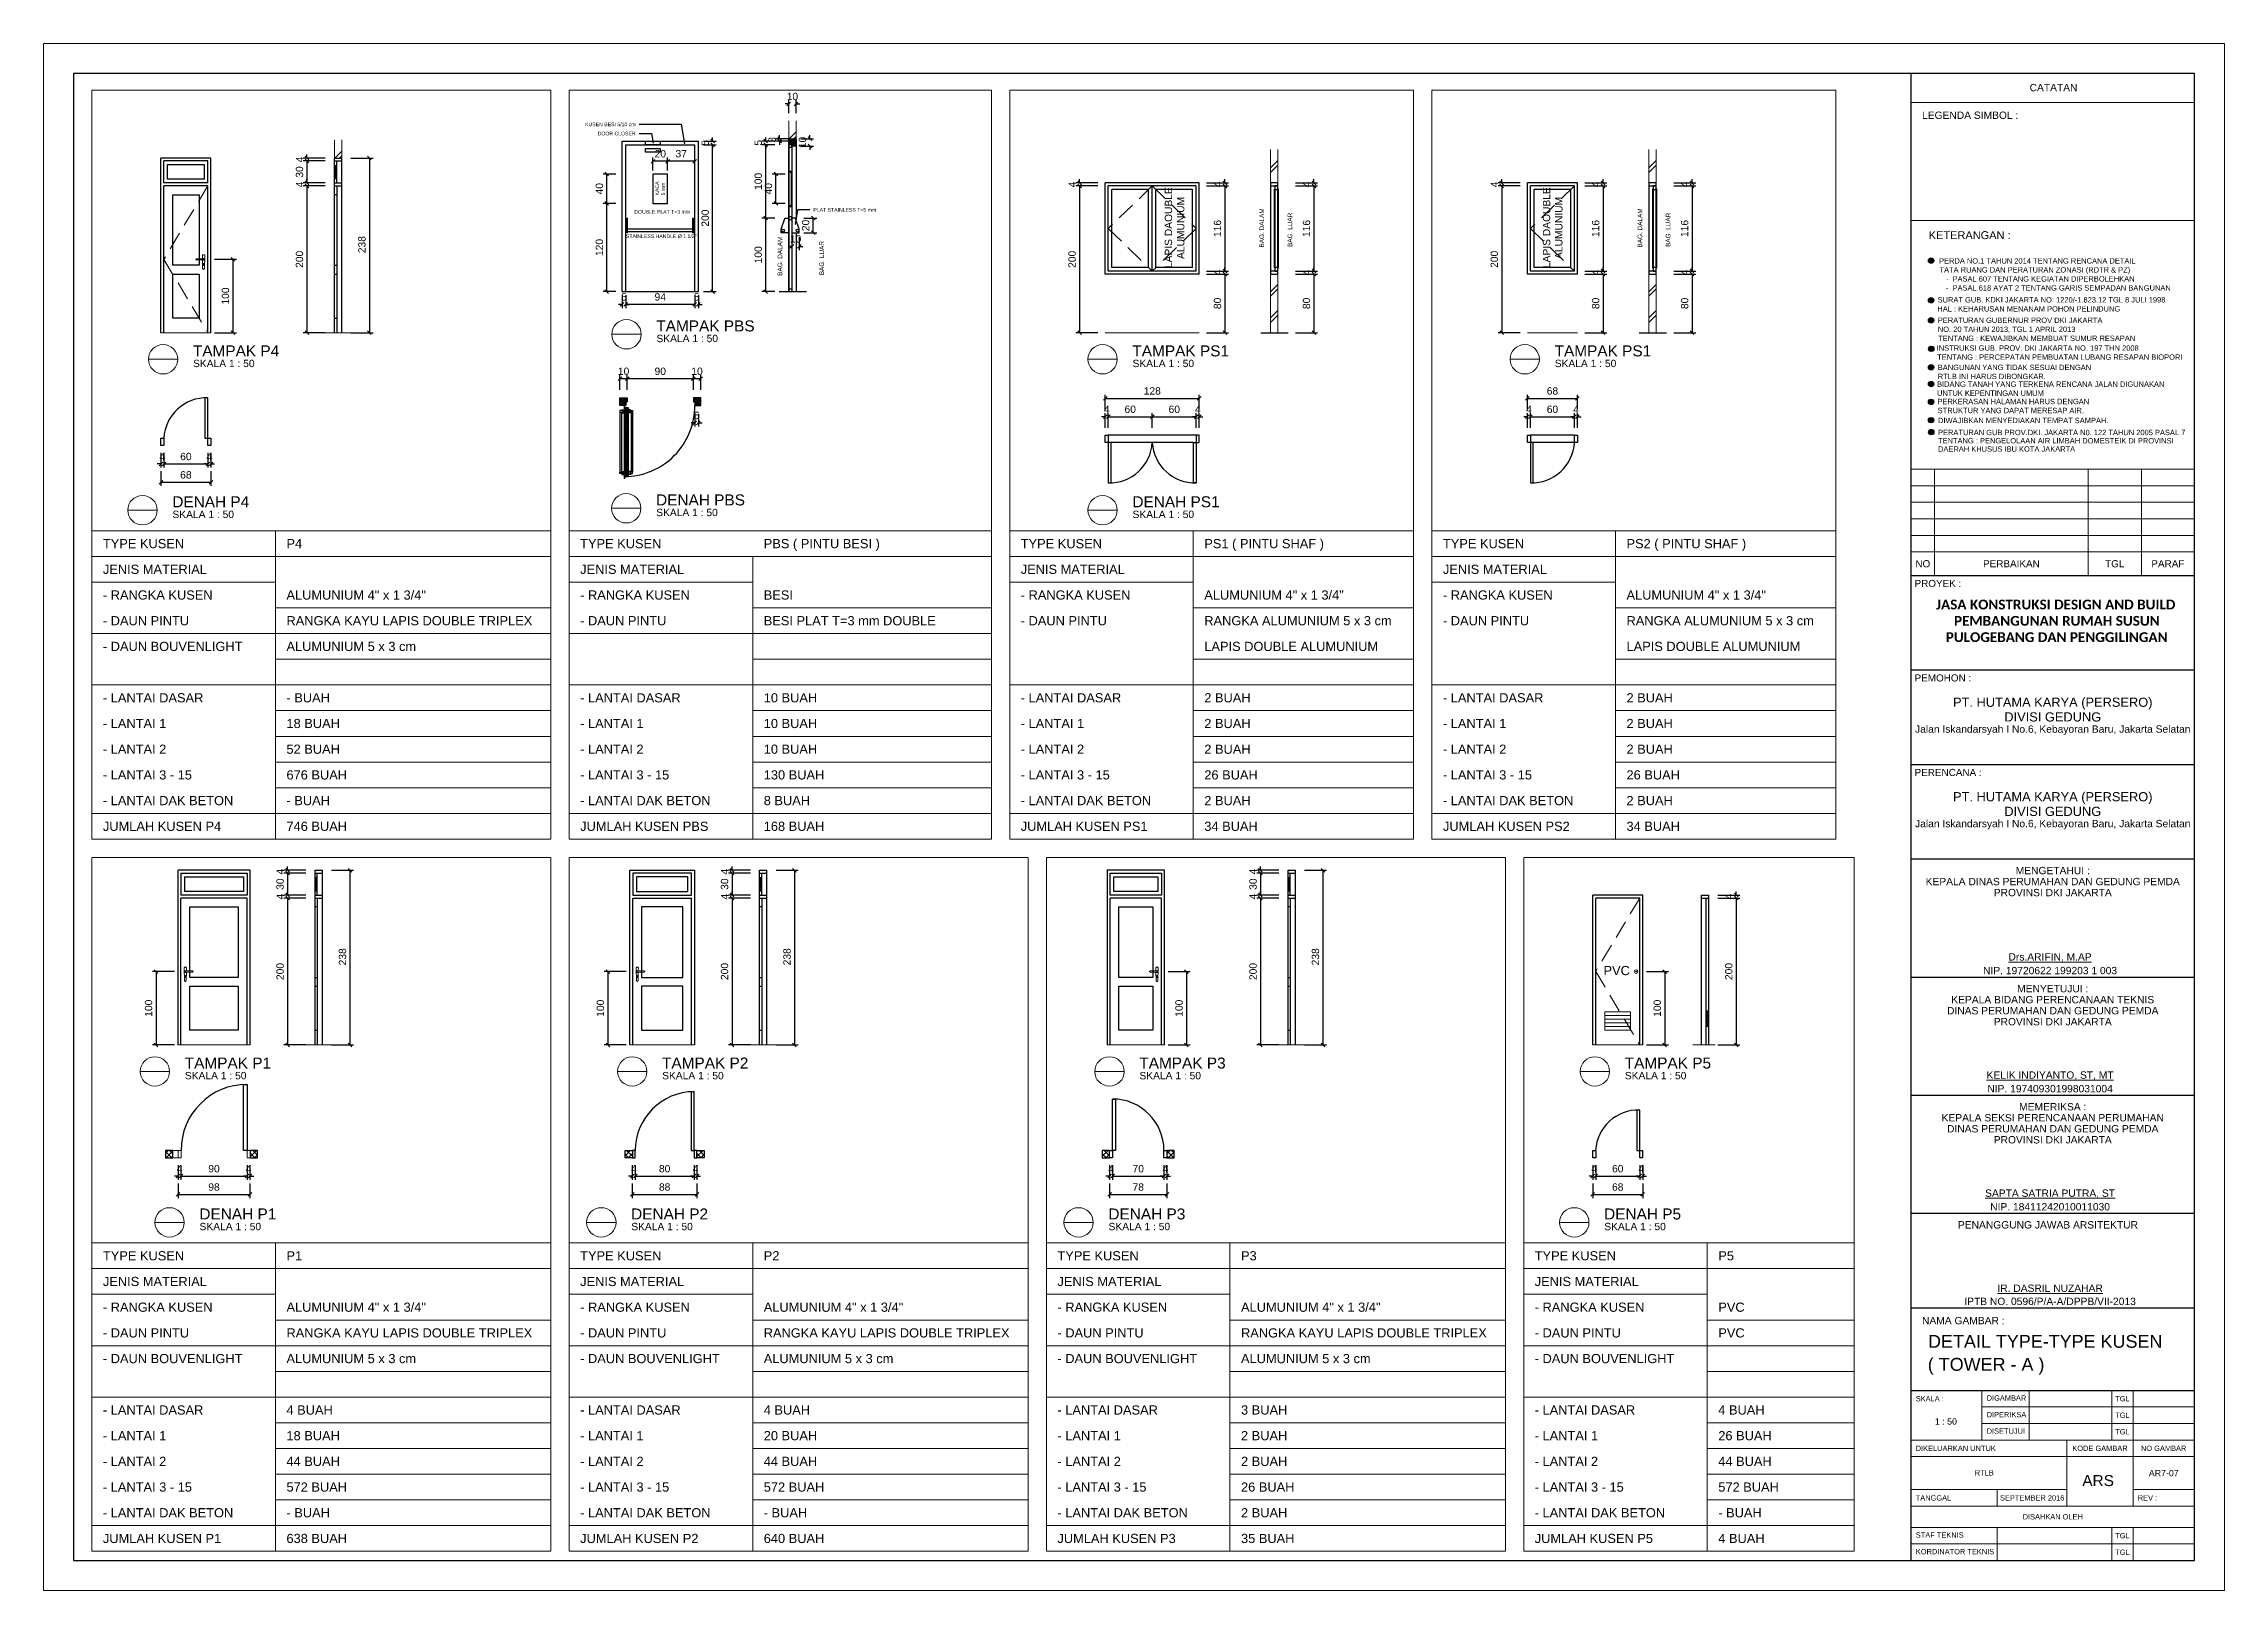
# Model space of a CAD drawing. Header units: millimetres. Extents: x -108 to 351, y -17 to 192.
# Drawn here: x 230.6 to 290, y 27.2 to 69.3 of the extents above; entities that cross this region are included whole.
import ezdxf
from ezdxf.enums import TextEntityAlignment as Align

# ---------------------------------------------------------------- set-up
doc = ezdxf.new("R2010")
doc.units = ezdxf.units.MM
doc.linetypes.add('HIDDEN', pattern=[0.375, 0.25, -0.125])
doc.layers.get('defpoints').update_dxf_attribs({"color": 1})
for name, color, linetype, lineweight in [('-DPK-GARIS TEPI2', 7, 'Continuous', 13), ('-DPK-Simbol', 7, 'Continuous', 25), ('-DPK-TEKS 2', 7, 'Continuous', 15), ('ars', 11, 'Continuous', 0), ('ARSIR', 31, 'Continuous', 5), ('KOL', 1, 'Continuous', 30), ('KOLOM', 4, 'Continuous', 9), ('KOP', 7, 'Continuous', 20), ('KOP GARIS', 1, 'Continuous', 30), ('lan', 7, 'Continuous', 15), ('NOT', 7, 'Continuous', 20), ('tem', 5, 'Continuous', 20), ('u', 6, 'Continuous', 20), ('u @ 1', 6, 'Continuous', 20)]:
    doc.layers.add(name, color=color, linetype=linetype, lineweight=lineweight)
doc.layers.add('as', color=1, linetype='Continuous', plot=False)
for name, color, linetype in [('HID', 1, 'Continuous'), ('Kusen', 30, 'Continuous'), ('STL', 6, 'Continuous')]:
    doc.layers.add(name, color=color, linetype=linetype)
doc.styles.add('ARIAL', font='arial.ttf')
doc.styles.add('KOPDPK', font='sanss___.ttf', dxfattribs={"height": 2})
doc.styles.get("Standard").update_dxf_attribs({"font": 'arial.ttf'})
doc.dimstyles.new('SK-50', dxfattribs={"dimscale": 0, "dimtxt": 0.2, "dimasz": 0.1, "dimexe": 0.1, "dimexo": 0, "dimgap": 0.1, "dimtad": 1, "dimdec": 0, "dimlfac": 50, "dimzin": 0, "dimdsep": 46, "dimtxsty": 'Standard', "dimblk": 'OBLIQUE', "dimcen": 0.09, "dimclrd": 256, "dimclre": 256, "dimclrt": 256, "dimadec": 0, "dimazin": 0, "dimtfac": 1, "dimtdec": 0, "dimtofl": 0, "dimtmove": 0, "dimatfit": 3, "dimldrblk": 'OBLIQUE', "dimfxl": 0, "dimtolj": 1, "dimtzin": 0, "dimarcsym": 0})
pattern_1 = [(225, (1.1, 1e-06), (-0.014142, 0.014142), []), (135, (1.1, 1e-06), (0.014142, 0.014142), [])]
pattern_2 = [(315, (-2e-13, 1e-06), (0.014142, 0.014142), []), (45, (-2e-13, 1e-06), (-0.014142, 0.014142), [])]
pattern_3 = [(315, (251.339802, 66.71195), (-0.0282843, -0.0282843), []), (225, (251.339802, 66.71195), (-0.0282843, 0.0282843), [])]

msp = doc.modelspace()

# ---------------------------------------------------------------- texts
at = {"layer": 'NOT'}
for s, p in [('TYPE KUSEN', (232.25435, 55.56006)), ('P4', (237.25435, 55.56006)), ('TYPE KUSEN', (245.25435, 55.56006)), ('PBS ( PINTU BESI )', (250.25435, 55.56006)), ('TYPE KUSEN', (257.25435, 55.56006)), ('PS1 ( PINTU SHAF )', (262.25435, 55.56006)), ('TYPE KUSEN', (268.75435, 55.56006)), ('PS2 ( PINTU SHAF )', (273.75435, 55.56006)), ('JENIS MATERIAL', (232.25435, 54.86006)), ('JENIS MATERIAL', (245.25435, 54.86006)), ('JENIS MATERIAL', (257.25435, 54.86006)), ('JENIS MATERIAL', (268.75435, 54.86006)), ('- RANGKA KUSEN', (232.25435, 54.16006)), ('ALUMUNIUM 4" x 1 3/4"', (237.25435, 54.16006)), ('- RANGKA KUSEN', (245.25435, 54.16006)), ('BESI', (250.25435, 54.16006)), ('- RANGKA KUSEN', (257.25435, 54.16006)), ('ALUMUNIUM 4" x 1 3/4"', (262.25435, 54.16006)), ('- RANGKA KUSEN', (268.75435, 54.16006)), ('ALUMUNIUM 4" x 1 3/4"', (273.75435, 54.16006)), ('- DAUN PINTU', (232.25435, 53.46006)), ('RANGKA KAYU LAPIS DOUBLE TRIPLEX', (237.25435, 53.46006)), ('- DAUN PINTU', (245.25435, 53.46006)), ('BESI PLAT T=3 mm DOUBLE', (250.25435, 53.46006)), ('- DAUN PINTU', (257.25435, 53.46006)), ('RANGKA ALUMUNIUM 5 x 3 cm', (262.25435, 53.46006)), ('- DAUN PINTU', (268.75435, 53.46006)), ('RANGKA ALUMUNIUM 5 x 3 cm', (273.75435, 53.46006)), ('- DAUN BOUVENLIGHT', (232.25435, 52.76006)), ('ALUMUNIUM 5 x 3 cm', (237.25435, 52.76006)), ('LAPIS DOUBLE ALUMUNIUM', (262.25435, 52.76006)), ('LAPIS DOUBLE ALUMUNIUM', (273.75435, 52.76006)), ('- LANTAI DASAR', (232.25435, 51.36006)), ('- BUAH', (237.25435, 51.36006)), ('- LANTAI DASAR', (245.25435, 51.36006)), ('10 BUAH', (250.25435, 51.36006)), ('- LANTAI DASAR', (257.25435, 51.36006)), ('2 BUAH', (262.25435, 51.36006)), ('- LANTAI DASAR', (268.75435, 51.36006)), ('2 BUAH', (273.75435, 51.36006)), ('- LANTAI 1', (232.25435, 50.66006)), ('18 BUAH', (237.25435, 50.66006)), ('- LANTAI 1', (245.25435, 50.66006)), ('10 BUAH', (250.25435, 50.66006)), ('- LANTAI 1', (257.25435, 50.66006)), ('2 BUAH', (262.25435, 50.66006)), ('- LANTAI 1', (268.75435, 50.66006)), ('2 BUAH', (273.75435, 50.66006)), ('- LANTAI 2', (232.25435, 49.96006)), ('52 BUAH', (237.25435, 49.96006)), ('- LANTAI 2', (245.25435, 49.96006)), ('10 BUAH', (250.25435, 49.96006)), ('- LANTAI 2', (257.25435, 49.96006)), ('2 BUAH', (262.25435, 49.96006)), ('- LANTAI 2', (268.75435, 49.96006)), ('2 BUAH', (273.75435, 49.96006)), ('- LANTAI 3 - 15', (232.25435, 49.26006)), ('676 BUAH', (237.25435, 49.26006)), ('- LANTAI 3 - 15', (245.25435, 49.26006)), ('130 BUAH', (250.25435, 49.26006)), ('- LANTAI 3 - 15', (257.25435, 49.26006)), ('26 BUAH', (262.25435, 49.26006)), ('- LANTAI 3 - 15', (268.75435, 49.26006)), ('26 BUAH', (273.75435, 49.26006)), ('- LANTAI DAK BETON', (232.25435, 48.56006)), ('- BUAH', (237.25435, 48.56006)), ('- LANTAI DAK BETON', (245.25435, 48.56006)), ('8 BUAH', (250.25435, 48.56006)), ('- LANTAI DAK BETON', (257.25435, 48.56006)), ('2 BUAH', (262.25435, 48.56006)), ('- LANTAI DAK BETON', (268.75435, 48.56006)), ('2 BUAH', (273.75435, 48.56006)), ('JUMLAH KUSEN P4', (232.25435, 47.86006)), ('746 BUAH', (237.25435, 47.86006)), ('JUMLAH KUSEN PBS', (245.25435, 47.86006)), ('168 BUAH', (250.25435, 47.86006)), ('JUMLAH KUSEN PS1', (257.25435, 47.86006)), ('34 BUAH', (262.25435, 47.86006)), ('JUMLAH KUSEN PS2', (268.75435, 47.86006)), ('34 BUAH', (273.75435, 47.86006)), ('PVC', (273.12812, 43.92995)), ('TYPE KUSEN', (232.25435, 36.16006)), ('P1', (237.25435, 36.16006)), ('TYPE KUSEN', (245.25435, 36.16006)), ('P2', (250.25435, 36.16006)), ('TYPE KUSEN', (258.25435, 36.16006)), ('P3', (263.25435, 36.16006)), ('TYPE KUSEN', (271.25435, 36.16006)), ('P5', (276.25435, 36.16006)), ('JENIS MATERIAL', (232.25435, 35.46006)), ('JENIS MATERIAL', (245.25435, 35.46006)), ('JENIS MATERIAL', (258.25435, 35.46006)), ('JENIS MATERIAL', (271.25435, 35.46006)), ('- RANGKA KUSEN', (232.25435, 34.76006)), ('ALUMUNIUM 4" x 1 3/4"', (237.25435, 34.76006)), ('- RANGKA KUSEN', (245.25435, 34.76006)), ('ALUMUNIUM 4" x 1 3/4"', (250.25435, 34.76006)), ('- RANGKA KUSEN', (258.25435, 34.76006)), ('ALUMUNIUM 4" x 1 3/4"', (263.25435, 34.76006)), ('- RANGKA KUSEN', (271.25435, 34.76006)), ('PVC', (276.25435, 34.76006)), ('- DAUN PINTU', (232.25435, 34.06006)), ('RANGKA KAYU LAPIS DOUBLE TRIPLEX', (237.25435, 34.06006)), ('- DAUN PINTU', (245.25435, 34.06006)), ('RANGKA KAYU LAPIS DOUBLE TRIPLEX', (250.25435, 34.06006)), ('- DAUN PINTU', (258.25435, 34.06006)), ('RANGKA KAYU LAPIS DOUBLE TRIPLEX', (263.25435, 34.06006)), ('- DAUN PINTU', (271.25435, 34.06006)), ('PVC', (276.25435, 34.06006)), ('- DAUN BOUVENLIGHT', (232.25435, 33.36006)), ('ALUMUNIUM 5 x 3 cm', (237.25435, 33.36006)), ('- DAUN BOUVENLIGHT', (245.25435, 33.36006)), ('ALUMUNIUM 5 x 3 cm', (250.25435, 33.36006)), ('- DAUN BOUVENLIGHT', (258.25435, 33.36006)), ('ALUMUNIUM 5 x 3 cm', (263.25435, 33.36006)), ('- DAUN BOUVENLIGHT', (271.25435, 33.36006)), ('- LANTAI DASAR', (232.25435, 31.96006)), ('4 BUAH', (237.25435, 31.96006)), ('- LANTAI DASAR', (245.25435, 31.96006)), ('4 BUAH', (250.25435, 31.96006)), ('- LANTAI DASAR', (258.25435, 31.96006)), ('3 BUAH', (263.25435, 31.96006)), ('- LANTAI DASAR', (271.25435, 31.96006)), ('4 BUAH', (276.25435, 31.96006)), ('- LANTAI 1', (232.25435, 31.26006)), ('18 BUAH', (237.25435, 31.26006)), ('- LANTAI 1', (245.25435, 31.26006)), ('20 BUAH', (250.25435, 31.26006)), ('- LANTAI 1', (258.25435, 31.26006)), ('2 BUAH', (263.25435, 31.26006)), ('- LANTAI 1', (271.25435, 31.26006)), ('26 BUAH', (276.25435, 31.26006)), ('- LANTAI 2', (232.25435, 30.56006)), ('44 BUAH', (237.25435, 30.56006)), ('- LANTAI 2', (245.25435, 30.56006)), ('44 BUAH', (250.25435, 30.56006)), ('- LANTAI 2', (258.25435, 30.56006)), ('2 BUAH', (263.25435, 30.56006)), ('- LANTAI 2', (271.25435, 30.56006)), ('44 BUAH', (276.25435, 30.56006)), ('- LANTAI 3 - 15', (232.25435, 29.86006)), ('572 BUAH', (237.25435, 29.86006)), ('- LANTAI 3 - 15', (245.25435, 29.86006)), ('572 BUAH', (250.25435, 29.86006)), ('- LANTAI 3 - 15', (258.25435, 29.86006)), ('26 BUAH', (263.25435, 29.86006)), ('- LANTAI 3 - 15', (271.25435, 29.86006)), ('572 BUAH', (276.25435, 29.86006)), ('- LANTAI DAK BETON', (232.25435, 29.16006)), ('- BUAH', (237.25435, 29.16006)), ('- LANTAI DAK BETON', (245.25435, 29.16006)), ('- BUAH', (250.25435, 29.16006)), ('- LANTAI DAK BETON', (258.25435, 29.16006)), ('2 BUAH', (263.25435, 29.16006)), ('- LANTAI DAK BETON', (271.25435, 29.16006)), ('- BUAH', (276.25435, 29.16006)), ('JUMLAH KUSEN P1', (232.25435, 28.46006)), ('638 BUAH', (237.25435, 28.46006)), ('JUMLAH KUSEN P2', (245.25435, 28.46006)), ('640 BUAH', (250.25435, 28.46006)), ('JUMLAH KUSEN P3', (258.25435, 28.46006)), ('35 BUAH', (263.25435, 28.46006)), ('JUMLAH KUSEN P5', (271.25435, 28.46006)), ('4 BUAH', (276.25435, 28.46006))]:
    msp.add_text(s, height=0.25, dxfattribs=at).set_placement(p)
at = {"layer": 'NOT', "lineweight": -3, "char_height": 0.1}
for s, width, insert, attachment_point in [('\\A1;KUSEN BESI 5/10 cm', 2.8766476, (246.76324, 67.15589), 3), ('DOOR CLOSER', 2.1146561, (246.76324, 66.90589), 3), ('DOUBLE PLAT T=3 mm', 1.5465602, (248.24831, 64.77389), 3), ('PLAT STAINLESS T=5 mm', 1.7356217, (251.60621, 64.82739), 1), ('STAINLESS HANDLE %%C 1 1/2"', 1.9414325, (246.50146, 64.10837), 1)]:
    msp.add_mtext_dynamic_manual_height_columns(s, width=width, gutter_width=1, heights=[0], dxfattribs=dict(at, insert=insert, attachment_point=attachment_point))
at = {"layer": 'NOT', "lineweight": -3, "attachment_point": 1, "rotation": 90}
for s, width, insert, char_height in [('KACA\\P5 mm', 0.7690582, (247.29842, 65.16973), 0.1), ('\\pi0.013768;BAG. DALAM', 1.0689745, (263.75716, 63.73667), 0.125), ('\\pi0.013768;BAG. DALAM', 1.0689745, (274.05716, 63.73667), 0.125), ('\\pi0.030032;BAG. LUAR', 0.9766748, (264.5245, 63.73667), 0.125), ('\\pi0.030032;BAG. LUAR', 0.9766748, (274.8245, 63.73667), 0.125), ('\\pi0.013768;BAG. DALAM', 1.0689745, (250.63279, 62.96579), 0.125), ('\\pi0.030032;BAG. LUAR', 0.9766748, (251.76981, 62.96579), 0.125)]:
    msp.add_mtext_dynamic_manual_height_columns(s, width=width, gutter_width=1, heights=[0], dxfattribs=dict(at, insert=insert, char_height=char_height))
at = {"layer": 'NOT', "char_height": 0.2, "attachment_point": 1, "rotation": 90}
for insert in [(261.17679, 63.14416), (271.47679, 63.14416)]:
    msp.add_mtext_dynamic_manual_height_columns('\\pi0.045563;LAPIS DAOUBLE \\P\\pi0.29495;ALUMUNIUM', width=2.2607034, gutter_width=1, heights=[0], dxfattribs=dict(at, insert=insert))

# ---------------------------------------------------------------- blocks, each defined once
blk = doc.blocks.new('GAGANG PINTU')
at = {"ltscale": 0.2}
for points in [[(1350.091, 1379.836), (1350.09, 1379.884), (1350.094, 1379.884, -0.666667), (1350.118, 1379.884), (1350.122, 1379.884), (1350.118, 1379.7), (1350.114, 1379.7, -1), (1350.098, 1379.7), (1350.094, 1379.7), (1350.091, 1379.82)], [(1350.01, 1379.82, -1), (1350.01, 1379.836), (1350.106, 1379.836, -1), (1350.106, 1379.82), (1350.01, 1379.82)]]:
    blk.add_lwpolyline(points, format="xyb", dxfattribs=at)
at = {"lineweight": 0, "ltscale": 0.2}
blk.add_lwpolyline([(1350.102, 1379.758, -3.732051), (1350.11, 1379.758), (1350.11, 1379.748, -1), (1350.102, 1379.748), (1350.102, 1379.758)], format="xyb", dxfattribs=at)
blk.add_lwpolyline([(1350.105, 1379.768), (1350.107, 1379.768), (1350.107, 1379.76), (1350.105, 1379.76)], close=True, dxfattribs=at)
blk.add_circle((1350.106, 1379.764), 0.0072, dxfattribs=at)
blk.add_arc((1350.106, 1379.828), 0.012, 221.8103, 138.1897, dxfattribs=at)
blk = doc.blocks.new('P.80')
at = {"layer": 'Kusen'}
for points in [[(-69.809, -74.837), (-69.769, -74.837), (-69.769, -74.037), (-69.809, -74.037)], [(-70.609, -74.937), (-70.569, -74.937), (-70.569, -74.837), (-70.609, -74.837)], [(-69.769, -74.937), (-69.729, -74.937), (-69.729, -74.837), (-69.769, -74.837)]]:
    blk.add_lwpolyline(points, close=True, dxfattribs=at)
blk.add_arc((-69.769, -74.837), 0.8, 90, 180, dxfattribs=at)
blk = doc.blocks.new('K 10.10')
at = {"layer": 'ars'}
h = blk.add_hatch(dxfattribs=at)
h.set_pattern_fill('_USER', color=256, scale=0.05, angle=45, double=1, pattern_type=0)
h.set_pattern_definition([(45, (0, 0), (-0.035355339, 0.035355339), []), (135, (0, 0), (-0.035355339, -0.035355339), [])])
h.paths.add_polyline_path([(1560.538, 1380.407), (1560.638, 1380.407), (1560.638, 1380.507), (1560.538, 1380.507)])
at = {"layer": 'KOL'}
blk.add_lwpolyline([(1560.538, 1380.407), (1560.638, 1380.407), (1560.638, 1380.507), (1560.538, 1380.507)], close=True, dxfattribs=at)
blk = doc.blocks.new('P-90')
at = {"layer": 'Kusen'}
blk.add_lwpolyline([(374.691, -21.598), (374.741, -21.598), (374.741, -22.498), (374.691, -22.498)], close=True, dxfattribs=at)
at = {"layer": 'Kusen', "lineweight": 9}
for points in [[(373.801, -22.498), (373.841, -22.498), (373.841, -22.598), (373.801, -22.598)], [(374.741, -22.498), (374.781, -22.498), (374.781, -22.598), (374.741, -22.598)]]:
    blk.add_lwpolyline(points, close=True, dxfattribs=at)
at = {"layer": 'Kusen'}
blk.add_arc((374.741, -22.498), 0.9, 90, 180, dxfattribs=at)
blk = doc.blocks.new('_Oblique')
at = {"color": 0, "linetype": 'ByBlock', "lineweight": -2}
blk.add_line((-0.5, -0.5), (0.5, 0.5), dxfattribs=at)
blk = doc.blocks.new('*D226')
at = {"layer": 'defpoints', "color": 0, "transparency": 16777216}
for p in [(246.675, 38.755), (246.755, 38.755), (246.755, 38.455)]:
    blk.add_point(p, dxfattribs=at)
at = {"layer": 'u', "lineweight": -2, "transparency": 16777216}
for p, q in [((246.675, 38.755), (246.675, 38.355)), ((246.755, 38.755), (246.755, 38.355)), ((246.675, 38.455), (246.575, 38.455)), ((246.755, 38.455), (246.855, 38.455))]:
    blk.add_line(p, q, dxfattribs=at)
at = {"layer": 'u', "lineweight": -2, "transparency": 16777216, "xscale": 0.1, "yscale": 0.1, "zscale": 0.1}
blk.add_blockref('_Oblique', (246.675, 38.455), dxfattribs=at)
at = {"layer": 'u', "lineweight": -2, "transparency": 16777216, "xscale": 0.1, "yscale": 0.1, "zscale": 0.1, "rotation": 180}
blk.add_blockref('_Oblique', (246.755, 38.455), dxfattribs=at)
at = {"layer": 'u', "transparency": 16777216, "insert": (246.715, 38.655), "char_height": 0.2, "attachment_point": 5}
blk.add_mtext('\\A1;4', dxfattribs=at)
blk = doc.blocks.new('*D51')
at = {"layer": 'defpoints', "color": 0, "transparency": 16777216}
for p in [(246.675, 38.255), (248.435, 38.255), (248.435, 37.955)]:
    blk.add_point(p, dxfattribs=at)
at = {"layer": 'u', "lineweight": -2, "transparency": 16777216}
for p, q in [((246.675, 38.255), (246.675, 37.855)), ((248.435, 38.255), (248.435, 37.855)), ((246.675, 37.955), (248.435, 37.955))]:
    blk.add_line(p, q, dxfattribs=at)
at = {"layer": 'u', "lineweight": -2, "transparency": 16777216, "xscale": 0.1, "yscale": 0.1, "zscale": 0.1, "rotation": 180}
blk.add_blockref('_Oblique', (246.675, 37.955), dxfattribs=at)
at = {"layer": 'u', "lineweight": -2, "transparency": 16777216, "xscale": 0.1, "yscale": 0.1, "zscale": 0.1}
blk.add_blockref('_Oblique', (248.435, 37.955), dxfattribs=at)
at = {"layer": 'u', "transparency": 16777216, "insert": (247.555, 38.157), "char_height": 0.2, "attachment_point": 5}
blk.add_mtext('\\A1;88', dxfattribs=at)
blk = doc.blocks.new('*D52')
at = {"layer": 'defpoints', "color": 0, "transparency": 16777216}
for p in [(246.755, 38.755), (248.355, 38.755), (248.355, 38.455)]:
    blk.add_point(p, dxfattribs=at)
at = {"layer": 'u', "lineweight": -2, "transparency": 16777216}
for p, q in [((246.755, 38.755), (246.755, 38.355)), ((248.355, 38.755), (248.355, 38.355)), ((246.755, 38.455), (248.355, 38.455))]:
    blk.add_line(p, q, dxfattribs=at)
at = {"layer": 'u', "lineweight": -2, "transparency": 16777216, "xscale": 0.1, "yscale": 0.1, "zscale": 0.1, "rotation": 180}
blk.add_blockref('_Oblique', (246.755, 38.455), dxfattribs=at)
at = {"layer": 'u', "lineweight": -2, "transparency": 16777216, "xscale": 0.1, "yscale": 0.1, "zscale": 0.1}
blk.add_blockref('_Oblique', (248.355, 38.455), dxfattribs=at)
at = {"layer": 'u', "transparency": 16777216, "insert": (247.555, 38.657), "char_height": 0.2, "attachment_point": 5}
blk.add_mtext('\\A1;80', dxfattribs=at)
blk = doc.blocks.new('*D227')
at = {"layer": 'defpoints', "color": 0, "transparency": 16777216}
for p in [(248.355, 38.755), (248.435, 38.755), (248.435, 38.455)]:
    blk.add_point(p, dxfattribs=at)
at = {"layer": 'u', "lineweight": -2, "transparency": 16777216}
for p, q in [((248.355, 38.755), (248.355, 38.355)), ((248.435, 38.755), (248.435, 38.355)), ((248.355, 38.455), (248.255, 38.455)), ((248.435, 38.455), (248.535, 38.455))]:
    blk.add_line(p, q, dxfattribs=at)
at = {"layer": 'u', "lineweight": -2, "transparency": 16777216, "xscale": 0.1, "yscale": 0.1, "zscale": 0.1}
blk.add_blockref('_Oblique', (248.355, 38.455), dxfattribs=at)
at = {"layer": 'u', "lineweight": -2, "transparency": 16777216, "xscale": 0.1, "yscale": 0.1, "zscale": 0.1, "rotation": 180}
blk.add_blockref('_Oblique', (248.435, 38.455), dxfattribs=at)
at = {"layer": 'u', "transparency": 16777216, "insert": (248.395, 38.655), "char_height": 0.2, "attachment_point": 5}
blk.add_mtext('\\A1;4', dxfattribs=at)
blk = doc.blocks.new('Ndtpd')
blk.add_line((0.75, 0), (-0.75, 0))
blk.add_circle((0, 0), 0.747)
at = {"flags": 4}
for tag, height, p in [('NO', 0.5, (0, 0.15)), ('NOLBR', 0.3, (0, -0.4))]:
    blk.add_attdef(tag, text='', height=height, dxfattribs=at).set_placement(p, align=Align.CENTER)
for tag, p, height in [('NDTPD', (1.52, 0.15), 0.5), ('SKALA', (1.52, -0.4), 0.3)]:
    blk.add_attdef(tag, p, '', height=height, dxfattribs=at)
blk = doc.blocks.new('*D228')
at = {"layer": 'defpoints', "color": 0, "transparency": 16777216}
for p in [(249.89, 46.029), (249.39, 42.029), (249.89, 42.029)]:
    blk.add_point(p, dxfattribs=at)
at = {"layer": 'u', "lineweight": -2, "transparency": 16777216}
for p, q in [((249.89, 46.029), (249.29, 46.029)), ((249.39, 46.029), (249.39, 42.029)), ((249.89, 42.029), (249.29, 42.029))]:
    blk.add_line(p, q, dxfattribs=at)
at = {"layer": 'u', "lineweight": -2, "transparency": 16777216, "xscale": 0.1, "yscale": 0.1, "zscale": 0.1}
for p, rotation in [((249.39, 46.029), 90), ((249.39, 42.029), 270)]:
    blk.add_blockref('_Oblique', p, dxfattribs=dict(at, rotation=rotation))
at = {"layer": 'u', "transparency": 16777216, "insert": (249.188, 44.029), "char_height": 0.2, "attachment_point": 5, "rotation": 90}
blk.add_mtext('\\A1;200', dxfattribs=at)
blk = doc.blocks.new('*D229')
at = {"layer": 'defpoints', "color": 0, "transparency": 16777216}
for p in [(249.39, 46.709), (249.89, 46.789), (249.89, 46.709)]:
    blk.add_point(p, dxfattribs=at)
at = {"layer": 'u', "lineweight": -2, "transparency": 16777216}
for p, q in [((249.89, 46.789), (249.29, 46.789)), ((249.89, 46.709), (249.29, 46.709)), ((249.39, 46.789), (249.39, 46.889)), ((249.39, 46.709), (249.39, 46.609))]:
    blk.add_line(p, q, dxfattribs=at)
at = {"layer": 'u', "lineweight": -2, "transparency": 16777216, "xscale": 0.1, "yscale": 0.1, "zscale": 0.1}
for p, rotation in [((249.39, 46.789), 270), ((249.39, 46.709), 90)]:
    blk.add_blockref('_Oblique', p, dxfattribs=dict(at, rotation=rotation))
at = {"layer": 'u', "transparency": 16777216, "insert": (249.19, 46.749), "char_height": 0.2, "attachment_point": 5, "rotation": 90}
blk.add_mtext('\\A1;4', dxfattribs=at)
blk = doc.blocks.new('*D230')
at = {"layer": 'defpoints', "color": 0, "transparency": 16777216}
for p in [(249.39, 46.029), (249.89, 46.109), (249.89, 46.029)]:
    blk.add_point(p, dxfattribs=at)
at = {"layer": 'u', "lineweight": -2, "transparency": 16777216}
for p, q in [((249.89, 46.109), (249.29, 46.109)), ((249.89, 46.029), (249.29, 46.029)), ((249.39, 46.109), (249.39, 46.209)), ((249.39, 46.029), (249.39, 45.929))]:
    blk.add_line(p, q, dxfattribs=at)
at = {"layer": 'u', "lineweight": -2, "transparency": 16777216, "xscale": 0.1, "yscale": 0.1, "zscale": 0.1}
for p, rotation in [((249.39, 46.109), 270), ((249.39, 46.029), 90)]:
    blk.add_blockref('_Oblique', p, dxfattribs=dict(at, rotation=rotation))
at = {"layer": 'u', "transparency": 16777216, "insert": (249.19, 46.069), "char_height": 0.2, "attachment_point": 5, "rotation": 90}
blk.add_mtext('\\A1;4', dxfattribs=at)
blk = doc.blocks.new('*D231')
at = {"layer": 'defpoints', "color": 0, "transparency": 16777216}
for p in [(249.89, 46.709), (249.39, 46.109), (249.89, 46.109)]:
    blk.add_point(p, dxfattribs=at)
at = {"layer": 'u', "lineweight": -2, "transparency": 16777216}
for p, q in [((249.89, 46.709), (249.29, 46.709)), ((249.39, 46.709), (249.39, 46.109)), ((249.89, 46.109), (249.29, 46.109))]:
    blk.add_line(p, q, dxfattribs=at)
at = {"layer": 'u', "lineweight": -2, "transparency": 16777216, "xscale": 0.1, "yscale": 0.1, "zscale": 0.1}
for p, rotation in [((249.39, 46.709), 90), ((249.39, 46.109), 270)]:
    blk.add_blockref('_Oblique', p, dxfattribs=dict(at, rotation=rotation))
at = {"layer": 'u', "transparency": 16777216, "insert": (249.188, 46.409), "char_height": 0.2, "attachment_point": 5, "rotation": 90}
blk.add_mtext('\\A1;30', dxfattribs=at)
blk = doc.blocks.new('*D232')
at = {"layer": 'defpoints', "color": 0, "transparency": 16777216}
for p in [(250.59, 46.789), (250.59, 42.029), (251.09, 42.029)]:
    blk.add_point(p, dxfattribs=at)
at = {"layer": 'u', "lineweight": -2, "transparency": 16777216}
for p, q in [((250.59, 46.789), (251.19, 46.789)), ((251.09, 46.789), (251.09, 42.029)), ((250.59, 42.029), (251.19, 42.029))]:
    blk.add_line(p, q, dxfattribs=at)
at = {"layer": 'u', "lineweight": -2, "transparency": 16777216, "xscale": 0.1, "yscale": 0.1, "zscale": 0.1}
for p, rotation in [((251.09, 46.789), 90), ((251.09, 42.029), 270)]:
    blk.add_blockref('_Oblique', p, dxfattribs=dict(at, rotation=rotation))
at = {"layer": 'u', "transparency": 16777216, "insert": (250.888, 44.429), "char_height": 0.2, "attachment_point": 5, "rotation": 90}
blk.add_mtext('\\A1;238', dxfattribs=at)
blk = doc.blocks.new('*D233')
at = {"layer": 'defpoints', "color": 0, "transparency": 16777216}
for p in [(234.301, 38.755), (234.381, 38.755), (234.381, 38.455)]:
    blk.add_point(p, dxfattribs=at)
at = {"layer": 'u', "lineweight": -2, "transparency": 16777216}
for p, q in [((234.301, 38.755), (234.301, 38.355)), ((234.381, 38.755), (234.381, 38.355)), ((234.301, 38.455), (234.201, 38.455)), ((234.381, 38.455), (234.481, 38.455))]:
    blk.add_line(p, q, dxfattribs=at)
at = {"layer": 'u', "lineweight": -2, "transparency": 16777216, "xscale": 0.1, "yscale": 0.1, "zscale": 0.1}
blk.add_blockref('_Oblique', (234.301, 38.455), dxfattribs=at)
at = {"layer": 'u', "lineweight": -2, "transparency": 16777216, "xscale": 0.1, "yscale": 0.1, "zscale": 0.1, "rotation": 180}
blk.add_blockref('_Oblique', (234.381, 38.455), dxfattribs=at)
at = {"layer": 'u', "transparency": 16777216, "insert": (234.341, 38.655), "char_height": 0.2, "attachment_point": 5}
blk.add_mtext('\\A1;4', dxfattribs=at)
blk = doc.blocks.new('*D53')
at = {"layer": 'defpoints', "color": 0, "transparency": 16777216}
for p in [(234.301, 38.255), (236.261, 38.255), (236.261, 37.955)]:
    blk.add_point(p, dxfattribs=at)
at = {"layer": 'u', "lineweight": -2, "transparency": 16777216}
for p, q in [((234.301, 38.255), (234.301, 37.855)), ((236.261, 38.255), (236.261, 37.855)), ((234.301, 37.955), (236.261, 37.955))]:
    blk.add_line(p, q, dxfattribs=at)
at = {"layer": 'u', "lineweight": -2, "transparency": 16777216, "xscale": 0.1, "yscale": 0.1, "zscale": 0.1, "rotation": 180}
blk.add_blockref('_Oblique', (234.301, 37.955), dxfattribs=at)
at = {"layer": 'u', "lineweight": -2, "transparency": 16777216, "xscale": 0.1, "yscale": 0.1, "zscale": 0.1}
blk.add_blockref('_Oblique', (236.261, 37.955), dxfattribs=at)
at = {"layer": 'u', "transparency": 16777216, "insert": (235.281, 38.157), "char_height": 0.2, "attachment_point": 5}
blk.add_mtext('\\A1;98', dxfattribs=at)
blk = doc.blocks.new('*D54')
at = {"layer": 'defpoints', "color": 0, "transparency": 16777216}
for p in [(234.381, 38.755), (236.181, 38.755), (236.181, 38.455)]:
    blk.add_point(p, dxfattribs=at)
at = {"layer": 'u', "lineweight": -2, "transparency": 16777216}
for p, q in [((234.381, 38.755), (234.381, 38.355)), ((236.181, 38.755), (236.181, 38.355)), ((234.381, 38.455), (236.181, 38.455))]:
    blk.add_line(p, q, dxfattribs=at)
at = {"layer": 'u', "lineweight": -2, "transparency": 16777216, "xscale": 0.1, "yscale": 0.1, "zscale": 0.1, "rotation": 180}
blk.add_blockref('_Oblique', (234.381, 38.455), dxfattribs=at)
at = {"layer": 'u', "lineweight": -2, "transparency": 16777216, "xscale": 0.1, "yscale": 0.1, "zscale": 0.1}
blk.add_blockref('_Oblique', (236.181, 38.455), dxfattribs=at)
at = {"layer": 'u', "transparency": 16777216, "insert": (235.281, 38.657), "char_height": 0.2, "attachment_point": 5}
blk.add_mtext('\\A1;90', dxfattribs=at)
blk = doc.blocks.new('*D234')
at = {"layer": 'defpoints', "color": 0, "transparency": 16777216}
for p in [(236.181, 38.755), (236.261, 38.755), (236.261, 38.455)]:
    blk.add_point(p, dxfattribs=at)
at = {"layer": 'u', "lineweight": -2, "transparency": 16777216}
for p, q in [((236.181, 38.755), (236.181, 38.355)), ((236.261, 38.755), (236.261, 38.355)), ((236.181, 38.455), (236.081, 38.455)), ((236.261, 38.455), (236.361, 38.455))]:
    blk.add_line(p, q, dxfattribs=at)
at = {"layer": 'u', "lineweight": -2, "transparency": 16777216, "xscale": 0.1, "yscale": 0.1, "zscale": 0.1}
blk.add_blockref('_Oblique', (236.181, 38.455), dxfattribs=at)
at = {"layer": 'u', "lineweight": -2, "transparency": 16777216, "xscale": 0.1, "yscale": 0.1, "zscale": 0.1, "rotation": 180}
blk.add_blockref('_Oblique', (236.261, 38.455), dxfattribs=at)
at = {"layer": 'u', "transparency": 16777216, "insert": (236.221, 38.655), "char_height": 0.2, "attachment_point": 5}
blk.add_mtext('\\A1;4', dxfattribs=at)
blk = doc.blocks.new('*D235')
at = {"layer": 'defpoints', "color": 0, "transparency": 16777216}
for p in [(237.783, 46.029), (237.283, 42.029), (237.783, 42.029)]:
    blk.add_point(p, dxfattribs=at)
at = {"layer": 'u', "lineweight": -2, "transparency": 16777216}
for p, q in [((237.783, 46.029), (237.183, 46.029)), ((237.283, 46.029), (237.283, 42.029)), ((237.783, 42.029), (237.183, 42.029))]:
    blk.add_line(p, q, dxfattribs=at)
at = {"layer": 'u', "lineweight": -2, "transparency": 16777216, "xscale": 0.1, "yscale": 0.1, "zscale": 0.1}
for p, rotation in [((237.283, 46.029), 90), ((237.283, 42.029), 270)]:
    blk.add_blockref('_Oblique', p, dxfattribs=dict(at, rotation=rotation))
at = {"layer": 'u', "transparency": 16777216, "insert": (237.081, 44.029), "char_height": 0.2, "attachment_point": 5, "rotation": 90}
blk.add_mtext('\\A1;200', dxfattribs=at)
blk = doc.blocks.new('*D236')
at = {"layer": 'defpoints', "color": 0, "transparency": 16777216}
for p in [(237.283, 46.709), (237.783, 46.789), (237.783, 46.709)]:
    blk.add_point(p, dxfattribs=at)
at = {"layer": 'u', "lineweight": -2, "transparency": 16777216}
for p, q in [((237.783, 46.789), (237.183, 46.789)), ((237.783, 46.709), (237.183, 46.709)), ((237.283, 46.789), (237.283, 46.889)), ((237.283, 46.709), (237.283, 46.609))]:
    blk.add_line(p, q, dxfattribs=at)
at = {"layer": 'u', "lineweight": -2, "transparency": 16777216, "xscale": 0.1, "yscale": 0.1, "zscale": 0.1}
for p, rotation in [((237.283, 46.789), 270), ((237.283, 46.709), 90)]:
    blk.add_blockref('_Oblique', p, dxfattribs=dict(at, rotation=rotation))
at = {"layer": 'u', "transparency": 16777216, "insert": (237.083, 46.749), "char_height": 0.2, "attachment_point": 5, "rotation": 90}
blk.add_mtext('\\A1;4', dxfattribs=at)
blk = doc.blocks.new('*D237')
at = {"layer": 'defpoints', "color": 0, "transparency": 16777216}
for p in [(237.283, 46.029), (237.783, 46.109), (237.783, 46.029)]:
    blk.add_point(p, dxfattribs=at)
at = {"layer": 'u', "lineweight": -2, "transparency": 16777216}
for p, q in [((237.783, 46.109), (237.183, 46.109)), ((237.783, 46.029), (237.183, 46.029)), ((237.283, 46.109), (237.283, 46.209)), ((237.283, 46.029), (237.283, 45.929))]:
    blk.add_line(p, q, dxfattribs=at)
at = {"layer": 'u', "lineweight": -2, "transparency": 16777216, "xscale": 0.1, "yscale": 0.1, "zscale": 0.1}
for p, rotation in [((237.283, 46.109), 270), ((237.283, 46.029), 90)]:
    blk.add_blockref('_Oblique', p, dxfattribs=dict(at, rotation=rotation))
at = {"layer": 'u', "transparency": 16777216, "insert": (237.083, 46.069), "char_height": 0.2, "attachment_point": 5, "rotation": 90}
blk.add_mtext('\\A1;4', dxfattribs=at)
blk = doc.blocks.new('*D238')
at = {"layer": 'defpoints', "color": 0, "transparency": 16777216}
for p in [(237.783, 46.709), (237.283, 46.109), (237.783, 46.109)]:
    blk.add_point(p, dxfattribs=at)
at = {"layer": 'u', "lineweight": -2, "transparency": 16777216}
for p, q in [((237.783, 46.709), (237.183, 46.709)), ((237.283, 46.709), (237.283, 46.109)), ((237.783, 46.109), (237.183, 46.109))]:
    blk.add_line(p, q, dxfattribs=at)
at = {"layer": 'u', "lineweight": -2, "transparency": 16777216, "xscale": 0.1, "yscale": 0.1, "zscale": 0.1}
for p, rotation in [((237.283, 46.709), 90), ((237.283, 46.109), 270)]:
    blk.add_blockref('_Oblique', p, dxfattribs=dict(at, rotation=rotation))
at = {"layer": 'u', "transparency": 16777216, "insert": (237.081, 46.409), "char_height": 0.2, "attachment_point": 5, "rotation": 90}
blk.add_mtext('\\A1;30', dxfattribs=at)
blk = doc.blocks.new('*D239')
at = {"layer": 'defpoints', "color": 0, "transparency": 16777216}
for p in [(238.483, 46.789), (238.483, 42.029), (238.983, 42.029)]:
    blk.add_point(p, dxfattribs=at)
at = {"layer": 'u', "lineweight": -2, "transparency": 16777216}
for p, q in [((238.483, 46.789), (239.083, 46.789)), ((238.983, 46.789), (238.983, 42.029)), ((238.483, 42.029), (239.083, 42.029))]:
    blk.add_line(p, q, dxfattribs=at)
at = {"layer": 'u', "lineweight": -2, "transparency": 16777216, "xscale": 0.1, "yscale": 0.1, "zscale": 0.1}
for p, rotation in [((238.983, 46.789), 90), ((238.983, 42.029), 270)]:
    blk.add_blockref('_Oblique', p, dxfattribs=dict(at, rotation=rotation))
at = {"layer": 'u', "transparency": 16777216, "insert": (238.781, 44.429), "char_height": 0.2, "attachment_point": 5, "rotation": 90}
blk.add_mtext('\\A1;238', dxfattribs=at)
blk = doc.blocks.new('*D240')
at = {"layer": 'defpoints', "color": 0, "transparency": 16777216}
for p in [(276.244, 46.029), (276.244, 42.029), (276.744, 42.029)]:
    blk.add_point(p, dxfattribs=at)
at = {"layer": 'u', "lineweight": -2, "transparency": 16777216}
for p, q in [((276.244, 46.029), (276.844, 46.029)), ((276.744, 46.029), (276.744, 42.029)), ((276.244, 42.029), (276.844, 42.029))]:
    blk.add_line(p, q, dxfattribs=at)
at = {"layer": 'u', "lineweight": -2, "transparency": 16777216, "xscale": 0.1, "yscale": 0.1, "zscale": 0.1}
for p, rotation in [((276.744, 46.029), 90), ((276.744, 42.029), 270)]:
    blk.add_blockref('_Oblique', p, dxfattribs=dict(at, rotation=rotation))
at = {"layer": 'u', "transparency": 16777216, "insert": (276.542, 44.029), "char_height": 0.2, "attachment_point": 5, "rotation": 90}
blk.add_mtext('\\A1;200', dxfattribs=at)
blk = doc.blocks.new('*D241')
at = {"layer": 'defpoints', "color": 0, "transparency": 16777216}
for p in [(276.244, 46.109), (276.244, 46.029), (276.744, 46.029)]:
    blk.add_point(p, dxfattribs=at)
at = {"layer": 'u', "lineweight": -2, "transparency": 16777216}
for p, q in [((276.244, 46.109), (276.844, 46.109)), ((276.244, 46.029), (276.844, 46.029)), ((276.744, 46.109), (276.744, 46.209)), ((276.744, 46.029), (276.744, 45.929))]:
    blk.add_line(p, q, dxfattribs=at)
at = {"layer": 'u', "lineweight": -2, "transparency": 16777216, "xscale": 0.1, "yscale": 0.1, "zscale": 0.1}
for p, rotation in [((276.744, 46.109), 270), ((276.744, 46.029), 90)]:
    blk.add_blockref('_Oblique', p, dxfattribs=dict(at, rotation=rotation))
at = {"layer": 'u', "transparency": 16777216, "insert": (276.544, 46.069), "char_height": 0.2, "attachment_point": 5, "rotation": 90}
blk.add_mtext('\\A1;4', dxfattribs=at)
blk = doc.blocks.new('P.60')
at = {"layer": 'Kusen'}
for points in [[(1472.835, 997.535), (1472.875, 997.535), (1472.875, 997.435), (1472.835, 997.435)], [(1472.875, 996.885), (1472.915, 996.885), (1472.915, 997.435), (1472.875, 997.435)], [(1473.475, 997.535), (1473.515, 997.535), (1473.515, 997.435), (1473.475, 997.435)]]:
    blk.add_lwpolyline(points, close=True, dxfattribs=at)
blk.add_arc((1472.895, 997.466), 0.581, 268.0266, 356.9943, dxfattribs=at)
blk = doc.blocks.new('*D242')
at = {"layer": 'defpoints', "color": 0, "transparency": 16777216}
for p in [(272.835, 38.755), (272.915, 38.755), (272.915, 38.455)]:
    blk.add_point(p, dxfattribs=at)
at = {"layer": 'u', "lineweight": -2, "transparency": 16777216}
for p, q in [((272.835, 38.755), (272.835, 38.355)), ((272.915, 38.755), (272.915, 38.355)), ((272.835, 38.455), (272.735, 38.455)), ((272.915, 38.455), (273.015, 38.455))]:
    blk.add_line(p, q, dxfattribs=at)
at = {"layer": 'u', "lineweight": -2, "transparency": 16777216, "xscale": 0.1, "yscale": 0.1, "zscale": 0.1}
blk.add_blockref('_Oblique', (272.835, 38.455), dxfattribs=at)
at = {"layer": 'u', "lineweight": -2, "transparency": 16777216, "xscale": 0.1, "yscale": 0.1, "zscale": 0.1, "rotation": 180}
blk.add_blockref('_Oblique', (272.915, 38.455), dxfattribs=at)
at = {"layer": 'u', "transparency": 16777216, "insert": (272.875, 38.655), "char_height": 0.2, "attachment_point": 5}
blk.add_mtext('\\A1;4', dxfattribs=at)
blk = doc.blocks.new('*D49')
at = {"layer": 'defpoints', "color": 0, "transparency": 16777216}
for p in [(272.835, 38.255), (274.195, 38.255), (274.195, 37.955)]:
    blk.add_point(p, dxfattribs=at)
at = {"layer": 'u', "lineweight": -2, "transparency": 16777216}
for p, q in [((272.835, 38.255), (272.835, 37.855)), ((274.195, 38.255), (274.195, 37.855)), ((272.835, 37.955), (274.195, 37.955))]:
    blk.add_line(p, q, dxfattribs=at)
at = {"layer": 'u', "lineweight": -2, "transparency": 16777216, "xscale": 0.1, "yscale": 0.1, "zscale": 0.1, "rotation": 180}
blk.add_blockref('_Oblique', (272.835, 37.955), dxfattribs=at)
at = {"layer": 'u', "lineweight": -2, "transparency": 16777216, "xscale": 0.1, "yscale": 0.1, "zscale": 0.1}
blk.add_blockref('_Oblique', (274.195, 37.955), dxfattribs=at)
at = {"layer": 'u', "transparency": 16777216, "insert": (273.515, 38.157), "char_height": 0.2, "attachment_point": 5}
blk.add_mtext('\\A1;68', dxfattribs=at)
blk = doc.blocks.new('*D50')
at = {"layer": 'defpoints', "color": 0, "transparency": 16777216}
for p in [(272.915, 38.755), (274.115, 38.755), (274.115, 38.455)]:
    blk.add_point(p, dxfattribs=at)
at = {"layer": 'u', "lineweight": -2, "transparency": 16777216}
for p, q in [((272.915, 38.755), (272.915, 38.355)), ((274.115, 38.755), (274.115, 38.355)), ((272.915, 38.455), (274.115, 38.455))]:
    blk.add_line(p, q, dxfattribs=at)
at = {"layer": 'u', "lineweight": -2, "transparency": 16777216, "xscale": 0.1, "yscale": 0.1, "zscale": 0.1, "rotation": 180}
blk.add_blockref('_Oblique', (272.915, 38.455), dxfattribs=at)
at = {"layer": 'u', "lineweight": -2, "transparency": 16777216, "xscale": 0.1, "yscale": 0.1, "zscale": 0.1}
blk.add_blockref('_Oblique', (274.115, 38.455), dxfattribs=at)
at = {"layer": 'u', "transparency": 16777216, "insert": (273.515, 38.657), "char_height": 0.2, "attachment_point": 5}
blk.add_mtext('\\A1;60', dxfattribs=at)
blk = doc.blocks.new('*D243')
at = {"layer": 'defpoints', "color": 0, "transparency": 16777216}
for p in [(274.115, 38.755), (274.195, 38.755), (274.195, 38.455)]:
    blk.add_point(p, dxfattribs=at)
at = {"layer": 'u', "lineweight": -2, "transparency": 16777216}
for p, q in [((274.115, 38.755), (274.115, 38.355)), ((274.195, 38.755), (274.195, 38.355)), ((274.115, 38.455), (274.015, 38.455)), ((274.195, 38.455), (274.295, 38.455))]:
    blk.add_line(p, q, dxfattribs=at)
at = {"layer": 'u', "lineweight": -2, "transparency": 16777216, "xscale": 0.1, "yscale": 0.1, "zscale": 0.1}
blk.add_blockref('_Oblique', (274.115, 38.455), dxfattribs=at)
at = {"layer": 'u', "lineweight": -2, "transparency": 16777216, "xscale": 0.1, "yscale": 0.1, "zscale": 0.1, "rotation": 180}
blk.add_blockref('_Oblique', (274.195, 38.455), dxfattribs=at)
at = {"layer": 'u', "transparency": 16777216, "insert": (274.155, 38.655), "char_height": 0.2, "attachment_point": 5}
blk.add_mtext('\\A1;4', dxfattribs=at)
blk = doc.blocks.new('*D81')
at = {"layer": 'defpoints', "color": 0, "transparency": 16777216}
for p in [(246.537, 60.177), (246.537, 59.877), (248.337, 59.877)]:
    blk.add_point(p, dxfattribs=at)
at = {"layer": 'u', "lineweight": -2, "transparency": 16777216}
for p, q in [((246.537, 59.877), (246.537, 60.277)), ((248.337, 60.177), (246.537, 60.177)), ((248.337, 59.877), (248.337, 60.277))]:
    blk.add_line(p, q, dxfattribs=at)
at = {"layer": 'u', "lineweight": -2, "transparency": 16777216, "xscale": 0.1, "yscale": 0.1, "zscale": 0.1, "rotation": 180}
blk.add_blockref('_Oblique', (246.537, 60.177), dxfattribs=at)
at = {"layer": 'u', "lineweight": -2, "transparency": 16777216, "xscale": 0.1, "yscale": 0.1, "zscale": 0.1}
blk.add_blockref('_Oblique', (248.337, 60.177), dxfattribs=at)
at = {"layer": 'u', "transparency": 16777216, "insert": (247.437, 60.379), "char_height": 0.2, "attachment_point": 5}
blk.add_mtext('\\A1;90', dxfattribs=at)
blk = doc.blocks.new('*D82')
at = {"layer": 'defpoints', "color": 0, "transparency": 16777216}
for p in [(246.337, 60.177), (246.337, 59.877), (246.537, 59.877)]:
    blk.add_point(p, dxfattribs=at)
at = {"layer": 'u', "lineweight": -2, "transparency": 16777216}
for p, q in [((246.337, 59.877), (246.337, 60.277)), ((246.537, 60.177), (246.337, 60.177)), ((246.537, 59.877), (246.537, 60.277))]:
    blk.add_line(p, q, dxfattribs=at)
at = {"layer": 'u', "lineweight": -2, "transparency": 16777216, "xscale": 0.1, "yscale": 0.1, "zscale": 0.1, "rotation": 180}
blk.add_blockref('_Oblique', (246.337, 60.177), dxfattribs=at)
at = {"layer": 'u', "lineweight": -2, "transparency": 16777216, "xscale": 0.1, "yscale": 0.1, "zscale": 0.1}
blk.add_blockref('_Oblique', (246.537, 60.177), dxfattribs=at)
at = {"layer": 'u', "transparency": 16777216, "insert": (246.437, 60.379), "char_height": 0.2, "attachment_point": 5}
blk.add_mtext('\\A1;10', dxfattribs=at)
blk = doc.blocks.new('*D83')
at = {"layer": 'defpoints', "color": 0, "transparency": 16777216}
for p in [(248.613, 66.552), (248.863, 66.552), (248.613, 62.552)]:
    blk.add_point(p, dxfattribs=at)
at = {"layer": 'u', "lineweight": -2, "transparency": 16777216}
for p, q in [((248.613, 66.552), (248.963, 66.552)), ((248.863, 62.552), (248.863, 66.552)), ((248.613, 62.552), (248.963, 62.552))]:
    blk.add_line(p, q, dxfattribs=at)
at = {"layer": 'u', "lineweight": -2, "transparency": 16777216, "xscale": 0.1, "yscale": 0.1, "zscale": 0.1}
for p, rotation in [((248.863, 66.552), 90), ((248.863, 62.552), 270)]:
    blk.add_blockref('_Oblique', p, dxfattribs=dict(at, rotation=rotation))
at = {"layer": 'u', "transparency": 16777216, "insert": (248.661, 64.552), "char_height": 0.2, "attachment_point": 5, "rotation": 90}
blk.add_mtext('\\A1;200', dxfattribs=at)
blk = doc.blocks.new('*D84')
at = {"layer": 'defpoints', "color": 0, "transparency": 16777216}
for p in [(248.613, 66.652), (248.613, 66.552), (248.863, 66.652)]:
    blk.add_point(p, dxfattribs=at)
at = {"layer": 'u', "lineweight": -2, "transparency": 16777216}
for p, q in [((248.613, 66.652), (248.963, 66.652)), ((248.613, 66.552), (248.963, 66.552)), ((248.863, 66.652), (248.863, 66.752)), ((248.863, 66.552), (248.863, 66.452))]:
    blk.add_line(p, q, dxfattribs=at)
at = {"layer": 'u', "lineweight": -2, "transparency": 16777216, "xscale": 0.1, "yscale": 0.1, "zscale": 0.1}
for p, rotation in [((248.863, 66.652), 270), ((248.863, 66.552), 90)]:
    blk.add_blockref('_Oblique', p, dxfattribs=dict(at, rotation=rotation))
at = {"layer": 'u', "transparency": 16777216, "insert": (248.662, 66.602), "char_height": 0.2, "attachment_point": 5, "rotation": 90}
blk.add_mtext('\\A1;5', dxfattribs=at)
blk = doc.blocks.new('*D85')
at = {"layer": 'defpoints', "color": 0, "transparency": 16777216}
for p in [(246.497, 62.452), (248.377, 62.452), (246.497, 62.202)]:
    blk.add_point(p, dxfattribs=at)
at = {"layer": 'u', "lineweight": -2, "transparency": 16777216}
for p, q in [((246.497, 62.452), (246.497, 62.102)), ((248.377, 62.452), (248.377, 62.102)), ((248.377, 62.202), (246.497, 62.202))]:
    blk.add_line(p, q, dxfattribs=at)
at = {"layer": 'u', "lineweight": -2, "transparency": 16777216, "xscale": 0.1, "yscale": 0.1, "zscale": 0.1, "rotation": 180}
blk.add_blockref('_Oblique', (246.497, 62.202), dxfattribs=at)
at = {"layer": 'u', "lineweight": -2, "transparency": 16777216, "xscale": 0.1, "yscale": 0.1, "zscale": 0.1}
blk.add_blockref('_Oblique', (248.377, 62.202), dxfattribs=at)
at = {"layer": 'u', "transparency": 16777216, "insert": (247.437, 62.404), "char_height": 0.2, "attachment_point": 5}
blk.add_mtext('\\A1;94', dxfattribs=at)
blk = doc.blocks.new('*D86')
at = {"layer": 'defpoints', "color": 0, "transparency": 16777216}
for p in [(246.397, 62.452), (246.497, 62.452), (246.397, 62.202)]:
    blk.add_point(p, dxfattribs=at)
at = {"layer": 'u', "lineweight": -2, "transparency": 16777216}
for p, q in [((246.397, 62.452), (246.397, 62.102)), ((246.497, 62.452), (246.497, 62.102)), ((246.397, 62.202), (246.297, 62.202)), ((246.497, 62.202), (246.597, 62.202))]:
    blk.add_line(p, q, dxfattribs=at)
at = {"layer": 'u', "lineweight": -2, "transparency": 16777216, "xscale": 0.1, "yscale": 0.1, "zscale": 0.1}
blk.add_blockref('_Oblique', (246.397, 62.202), dxfattribs=at)
at = {"layer": 'u', "lineweight": -2, "transparency": 16777216, "xscale": 0.1, "yscale": 0.1, "zscale": 0.1, "rotation": 180}
blk.add_blockref('_Oblique', (246.497, 62.202), dxfattribs=at)
at = {"layer": 'u', "transparency": 16777216, "insert": (246.447, 62.404), "char_height": 0.2, "attachment_point": 5}
blk.add_mtext('\\A1;5', dxfattribs=at)
blk = doc.blocks.new('*D87')
at = {"layer": 'defpoints', "color": 0, "transparency": 16777216}
for p in [(245.98, 65.752), (246.23, 65.752), (246.23, 64.952)]:
    blk.add_point(p, dxfattribs=at)
at = {"layer": 'u', "lineweight": -2, "transparency": 16777216}
for p, q in [((246.23, 65.752), (245.88, 65.752)), ((245.98, 64.952), (245.98, 65.752)), ((246.23, 64.952), (245.88, 64.952))]:
    blk.add_line(p, q, dxfattribs=at)
at = {"layer": 'u', "lineweight": -2, "transparency": 16777216, "xscale": 0.1, "yscale": 0.1, "zscale": 0.1}
for p, rotation in [((245.98, 65.752), 90), ((245.98, 64.952), 270)]:
    blk.add_blockref('_Oblique', p, dxfattribs=dict(at, rotation=rotation))
at = {"layer": 'u', "transparency": 16777216, "insert": (245.778, 65.352), "char_height": 0.2, "attachment_point": 5, "rotation": 90}
blk.add_mtext('\\A1;40', dxfattribs=at)
blk = doc.blocks.new('*D88')
at = {"layer": 'defpoints', "color": 0, "transparency": 16777216}
for p in [(247.237, 66.102), (247.237, 65.852), (247.637, 65.852)]:
    blk.add_point(p, dxfattribs=at)
at = {"layer": 'u', "lineweight": -2, "transparency": 16777216}
for p, q in [((247.237, 65.852), (247.237, 66.202)), ((247.637, 66.102), (247.237, 66.102)), ((247.637, 65.852), (247.637, 66.202))]:
    blk.add_line(p, q, dxfattribs=at)
at = {"layer": 'u', "lineweight": -2, "transparency": 16777216, "xscale": 0.1, "yscale": 0.1, "zscale": 0.1, "rotation": 180}
blk.add_blockref('_Oblique', (247.237, 66.102), dxfattribs=at)
at = {"layer": 'u', "lineweight": -2, "transparency": 16777216, "xscale": 0.1, "yscale": 0.1, "zscale": 0.1}
blk.add_blockref('_Oblique', (247.637, 66.102), dxfattribs=at)
at = {"layer": 'u', "transparency": 16777216, "insert": (247.437, 66.304), "char_height": 0.2, "attachment_point": 5}
blk.add_mtext('\\A1;20', dxfattribs=at)
blk = doc.blocks.new('*D89')
at = {"layer": 'defpoints', "color": 0, "transparency": 16777216}
for p in [(247.637, 66.102), (247.637, 65.852), (248.377, 65.852)]:
    blk.add_point(p, dxfattribs=at)
at = {"layer": 'u', "lineweight": -2, "transparency": 16777216}
for p, q in [((247.637, 65.852), (247.637, 66.202)), ((248.377, 66.102), (247.637, 66.102)), ((248.377, 65.852), (248.377, 66.202))]:
    blk.add_line(p, q, dxfattribs=at)
at = {"layer": 'u', "lineweight": -2, "transparency": 16777216, "xscale": 0.1, "yscale": 0.1, "zscale": 0.1, "rotation": 180}
blk.add_blockref('_Oblique', (247.637, 66.102), dxfattribs=at)
at = {"layer": 'u', "lineweight": -2, "transparency": 16777216, "xscale": 0.1, "yscale": 0.1, "zscale": 0.1}
blk.add_blockref('_Oblique', (248.377, 66.102), dxfattribs=at)
at = {"layer": 'u', "transparency": 16777216, "insert": (248.007, 66.304), "char_height": 0.2, "attachment_point": 5}
blk.add_mtext('\\A1;37', dxfattribs=at)
blk = doc.blocks.new('*D90')
at = {"layer": 'defpoints', "color": 0, "transparency": 16777216}
for p in [(245.98, 64.952), (246.23, 64.952), (246.23, 62.552)]:
    blk.add_point(p, dxfattribs=at)
at = {"layer": 'u', "lineweight": -2, "transparency": 16777216}
for p, q in [((246.23, 64.952), (245.88, 64.952)), ((245.98, 62.552), (245.98, 64.952)), ((246.23, 62.552), (245.88, 62.552))]:
    blk.add_line(p, q, dxfattribs=at)
at = {"layer": 'u', "lineweight": -2, "transparency": 16777216, "xscale": 0.1, "yscale": 0.1, "zscale": 0.1}
for p, rotation in [((245.98, 64.952), 90), ((245.98, 62.552), 270)]:
    blk.add_blockref('_Oblique', p, dxfattribs=dict(at, rotation=rotation))
at = {"layer": 'u', "transparency": 16777216, "insert": (245.778, 63.752), "char_height": 0.2, "attachment_point": 5, "rotation": 90}
blk.add_mtext('\\A1;120', dxfattribs=at)
blk = doc.blocks.new('*D91')
at = {"layer": 'defpoints', "color": 0, "transparency": 16777216}
for p in [(250.586, 65.752), (250.836, 65.752), (250.836, 64.952)]:
    blk.add_point(p, dxfattribs=at)
at = {"layer": 'u', "lineweight": -2, "transparency": 16777216}
for p, q in [((250.836, 65.752), (250.486, 65.752)), ((250.586, 64.952), (250.586, 65.752)), ((250.836, 64.952), (250.486, 64.952))]:
    blk.add_line(p, q, dxfattribs=at)
at = {"layer": 'u', "lineweight": -2, "transparency": 16777216, "xscale": 0.1, "yscale": 0.1, "zscale": 0.1}
for p, rotation in [((250.586, 65.752), 90), ((250.586, 64.952), 270)]:
    blk.add_blockref('_Oblique', p, dxfattribs=dict(at, rotation=rotation))
at = {"layer": 'u', "transparency": 16777216, "insert": (250.383, 65.352), "char_height": 0.2, "attachment_point": 5, "rotation": 90}
blk.add_mtext('\\A1;40', dxfattribs=at)
blk = doc.blocks.new('*D92')
at = {"layer": 'defpoints', "color": 0, "transparency": 16777216}
for p in [(251.351, 64.552), (251.351, 64.152), (251.601, 64.552)]:
    blk.add_point(p, dxfattribs=at)
at = {"layer": 'u', "lineweight": -2, "transparency": 16777216}
for p, q in [((251.351, 64.552), (251.701, 64.552)), ((251.351, 64.152), (251.701, 64.152)), ((251.601, 64.152), (251.601, 64.552))]:
    blk.add_line(p, q, dxfattribs=at)
at = {"layer": 'u', "lineweight": -2, "transparency": 16777216, "xscale": 0.1, "yscale": 0.1, "zscale": 0.1}
for p, rotation in [((251.601, 64.552), 90), ((251.601, 64.152), 270)]:
    blk.add_blockref('_Oblique', p, dxfattribs=dict(at, rotation=rotation))
at = {"layer": 'u', "transparency": 16777216, "insert": (251.398, 64.352), "char_height": 0.2, "attachment_point": 5, "rotation": 90}
blk.add_mtext('\\A1;20', dxfattribs=at)
blk = doc.blocks.new('*D93')
at = {"layer": 'defpoints', "color": 0, "transparency": 16777216}
for p in [(251.022, 64.032), (251.022, 63.782), (251.222, 64.032)]:
    blk.add_point(p, dxfattribs=at)
at = {"layer": 'u', "lineweight": -2, "transparency": 16777216}
for p, q in [((251.022, 63.782), (250.922, 63.782)), ((251.022, 64.032), (251.022, 63.682)), ((251.222, 64.032), (251.222, 63.682)), ((251.222, 63.782), (251.322, 63.782))]:
    blk.add_line(p, q, dxfattribs=at)
at = {"layer": 'u', "lineweight": -2, "transparency": 16777216, "xscale": 0.1, "yscale": 0.1, "zscale": 0.1}
blk.add_blockref('_Oblique', (251.022, 63.782), dxfattribs=at)
at = {"layer": 'u', "lineweight": -2, "transparency": 16777216, "xscale": 0.1, "yscale": 0.1, "zscale": 0.1, "rotation": 180}
blk.add_blockref('_Oblique', (251.222, 63.782), dxfattribs=at)
at = {"layer": 'u', "transparency": 16777216, "insert": (251.122, 63.984), "char_height": 0.2, "attachment_point": 5}
blk.add_mtext('\\A1;10', dxfattribs=at)
blk = doc.blocks.new('*D94')
at = {"layer": 'defpoints', "color": 0, "transparency": 16777216}
for p in [(250.307, 64.552), (250.557, 64.552), (250.557, 62.552)]:
    blk.add_point(p, dxfattribs=at)
at = {"layer": 'u', "lineweight": -2, "transparency": 16777216}
for p, q in [((250.557, 64.552), (250.207, 64.552)), ((250.307, 62.552), (250.307, 64.552)), ((250.557, 62.552), (250.207, 62.552))]:
    blk.add_line(p, q, dxfattribs=at)
at = {"layer": 'u', "lineweight": -2, "transparency": 16777216, "xscale": 0.1, "yscale": 0.1, "zscale": 0.1}
for p, rotation in [((250.307, 64.552), 90), ((250.307, 62.552), 270)]:
    blk.add_blockref('_Oblique', p, dxfattribs=dict(at, rotation=rotation))
at = {"layer": 'u', "transparency": 16777216, "insert": (250.105, 63.552), "char_height": 0.2, "attachment_point": 5, "rotation": 90}
blk.add_mtext('\\A1;100', dxfattribs=at)
blk = doc.blocks.new('*D95')
at = {"layer": 'defpoints', "color": 0, "transparency": 16777216}
for p in [(250.307, 66.552), (250.557, 66.552), (250.557, 64.552)]:
    blk.add_point(p, dxfattribs=at)
at = {"layer": 'u', "lineweight": -2, "transparency": 16777216}
for p, q in [((250.557, 66.552), (250.207, 66.552)), ((250.307, 64.552), (250.307, 66.552)), ((250.557, 64.552), (250.207, 64.552))]:
    blk.add_line(p, q, dxfattribs=at)
at = {"layer": 'u', "lineweight": -2, "transparency": 16777216, "xscale": 0.1, "yscale": 0.1, "zscale": 0.1}
for p, rotation in [((250.307, 66.552), 90), ((250.307, 64.552), 270)]:
    blk.add_blockref('_Oblique', p, dxfattribs=dict(at, rotation=rotation))
at = {"layer": 'u', "transparency": 16777216, "insert": (250.105, 65.552), "char_height": 0.2, "attachment_point": 5, "rotation": 90}
blk.add_mtext('\\A1;100', dxfattribs=at)
blk = doc.blocks.new('*D96')
at = {"layer": 'defpoints', "color": 0, "transparency": 16777216}
for p in [(250.936, 67.662), (250.936, 67.412), (251.136, 67.412)]:
    blk.add_point(p, dxfattribs=at)
at = {"layer": 'u', "lineweight": -2, "transparency": 16777216}
for p, q in [((250.936, 67.412), (250.936, 67.762)), ((251.136, 67.412), (251.136, 67.762)), ((250.936, 67.662), (250.836, 67.662)), ((251.136, 67.662), (251.236, 67.662))]:
    blk.add_line(p, q, dxfattribs=at)
at = {"layer": 'u', "lineweight": -2, "transparency": 16777216, "xscale": 0.1, "yscale": 0.1, "zscale": 0.1}
blk.add_blockref('_Oblique', (250.936, 67.662), dxfattribs=at)
at = {"layer": 'u', "lineweight": -2, "transparency": 16777216, "xscale": 0.1, "yscale": 0.1, "zscale": 0.1, "rotation": 180}
blk.add_blockref('_Oblique', (251.136, 67.662), dxfattribs=at)
at = {"layer": 'u', "transparency": 16777216, "insert": (251.036, 67.864), "char_height": 0.2, "attachment_point": 5}
blk.add_mtext('\\A1;10', dxfattribs=at)
blk = doc.blocks.new('*D97')
at = {"layer": 'defpoints', "color": 0, "transparency": 16777216}
for p in [(250.307, 66.652), (250.557, 66.652), (250.557, 66.552)]:
    blk.add_point(p, dxfattribs=at)
at = {"layer": 'u', "lineweight": -2, "transparency": 16777216}
for p, q in [((250.557, 66.652), (250.207, 66.652)), ((250.557, 66.552), (250.207, 66.552)), ((250.307, 66.652), (250.307, 66.752)), ((250.307, 66.552), (250.307, 66.452))]:
    blk.add_line(p, q, dxfattribs=at)
at = {"layer": 'u', "lineweight": -2, "transparency": 16777216, "xscale": 0.1, "yscale": 0.1, "zscale": 0.1}
for p, rotation in [((250.307, 66.652), 270), ((250.307, 66.552), 90)]:
    blk.add_blockref('_Oblique', p, dxfattribs=dict(at, rotation=rotation))
at = {"layer": 'u', "transparency": 16777216, "insert": (250.105, 66.602), "char_height": 0.2, "attachment_point": 5, "rotation": 90}
blk.add_mtext('\\A1;5', dxfattribs=at)
blk = doc.blocks.new('KOPA2-TPAK r')
at = {"layer": '-DPK-Simbol'}
for points in [[(51.339, 36.223, 1), (51.485, 36.223, 1)], [(51.339, 35.144, 1), (51.485, 35.144, 1)], [(51.339, 34.599, 1), (51.485, 34.599, 1)], [(51.344, 33.821, 1), (51.49, 33.821, 1)], [(51.339, 33.318, 1), (51.485, 33.318, 1)], [(51.339, 32.86, 1), (51.485, 32.86, 1)], [(51.339, 32.376, 1), (51.485, 32.376, 1)], [(51.338, 31.878, 1), (51.484, 31.878, 1)], [(51.341, 31.552, 1), (51.487, 31.552, 1)]]:
    blk.add_hatch(color=256, dxfattribs=at).paths.add_polyline_path(points)
at = {"layer": '-DPK-GARIS TEPI2', "lineweight": 13}
for p, q in [((50.864, 30.541), (58.585, 30.541)), ((51.508, 27.645), (51.508, 30.541)), ((55.69, 30.541), (55.69, 27.645)), ((57.138, 30.541), (57.138, 27.645)), ((50.864, 30.09), (58.585, 30.09)), ((50.864, 29.64), (58.585, 29.64)), ((50.864, 29.19), (58.585, 29.19)), ((50.864, 28.739), (58.585, 28.739)), ((50.864, 28.289), (58.585, 28.289))]:
    blk.add_line(p, q, dxfattribs=at)
at = {"layer": '-DPK-Simbol'}
for centre in [(51.412, 36.223), (51.412, 35.144), (51.412, 34.599), (51.417, 33.821), (51.417, 33.821), (51.412, 33.318), (51.412, 33.318), (51.412, 32.86), (51.412, 32.86), (51.412, 32.376), (51.411, 31.878), (51.411, 31.878), (51.414, 31.552), (51.414, 31.552)]:
    blk.add_circle(centre, 0.0732, dxfattribs=at)
blk.add_line((50.864, 37.317), (58.585, 37.317))
at = {"layer": 'KOP', "lineweight": 13}
for p, q in [((58.585, 40.534), (50.864, 40.534)), ((52.794, 5.447), (52.794, 4.096)), ((54.081, 5.447), (54.081, 4.096)), ((56.333, 5.447), (56.333, 4.096)), ((56.912, 5.447), (56.912, 4.096)), ((52.794, 4.997), (58.585, 4.997)), ((52.794, 4.547), (58.585, 4.547)), ((50.864, 4.096), (58.585, 4.096)), ((50.864, 3.646), (58.585, 3.646)), ((55.111, 4.096), (55.111, 2.295)), ((56.912, 4.096), (56.912, 2.295)), ((50.864, 2.745), (55.111, 2.745)), ((53.213, 2.745), (53.213, 2.295)), ((56.912, 2.745), (58.585, 2.745)), ((50.864, 2.295), (58.585, 2.295)), ((50.864, 1.716), (58.585, 1.716)), ((50.864, 1.265), (58.585, 1.265)), ((53.213, 1.716), (53.213, 0.815)), ((56.333, 1.716), (56.333, 0.815)), ((56.912, 1.716), (56.912, 0.815))]:
    blk.add_line(p, q, dxfattribs=at)
at = {"layer": 'KOP'}
blk.add_lwpolyline([(0, 0), (59.4, 0), (59.4, 42.135), (0, 42.135)], close=True, dxfattribs=at)
at = {"layer": 'KOP GARIS'}
for p, q in [((50.864, 0.815), (50.864, 41.32)), ((50.864, 27.645), (58.585, 27.645)), ((50.864, 25.072), (58.585, 25.072)), ((50.864, 22.498), (58.585, 22.498)), ((50.864, 19.924), (58.585, 19.924)), ((50.864, 16.707), (58.585, 16.707)), ((50.864, 13.49), (58.585, 13.49)), ((50.864, 10.273), (58.585, 10.273)), ((50.864, 7.699), (58.585, 7.699)), ((50.864, 5.447), (58.585, 5.447))]:
    blk.add_line(p, q, dxfattribs=at)
blk.add_lwpolyline([(0.815, 0.815), (58.585, 0.815), (58.585, 41.32), (0.815, 41.32)], close=True, dxfattribs=at)
at = {"layer": '-DPK-Simbol', "style": 'ARIAL'}
for s, p in [('PERDA NO.1 TAHUN 2014 TENTANG RENCANA DETAIL', (51.629, 36.144)), ('TATA RUANG DAN PERATURAN ZONASI (RDTR & PZ)', (51.64, 35.899)), ('   -  PASAL 607 TENTANG KEGIATAN DIPERBOLEHKAN', (51.645, 35.653)), ('SURAT GUB. KDKI JAKARTA NO: 1220/-1.823.12 TGL 8 JULI 1998', (51.589, 35.083)), ('   -  PASAL 618 AYAT 2 TENTANG GARIS SEMPADAN BANGUNAN', (51.645, 35.407)), ('HAL : KEHARUSAN MENANAM POHON PELINDUNG', (51.582, 34.837)), ('PERATURAN GUBERNUR PROV DKI JAKARTA', (51.595, 34.526)), ('INSTRUKSI GUB. PROV. DKI JAKARTA NO. 197 THN 2008', (51.564, 33.768)), ('TENTANG : KEWAJIBKAN MEMBUAT SUMUR RESAPAN', (51.606, 34.035)), ('NO. 20 TAHUN 2013, TGL 1 APRIL 2013', (51.595, 34.28)), ('TENTANG : PERCEPATAN PEMBUATAN LUBANG RESAPAN BIOPORI', (51.578, 33.522)), ('BANGUNAN YANG TIDAK SESUAI DENGAN', (51.594, 33.242)), ('UNTUK KEPENTINGAN UMUM', (51.573, 32.54)), ('BIDANG TANAH YANG TERKENA RENCANA JALAN DIGUNAKAN', (51.574, 32.785)), ('RTLB INI HARUS DIBONGKAR.', (51.593, 32.996)), ('STRUKTUR YANG DAPAT MERESAP AIR.', (51.591, 32.068)), ('PERKERASAN HALAMAN HARUS DENGAN', (51.584, 32.313)), ('DIWAJIBKAN MENYEDIAKAN TEMPAT SAMPAH.', (51.601, 31.796)), ('PERATURAN GUB PROV.DKI. JAKARTA N0. 122 TAHUN 2005 PASAL 7', (51.6, 31.469)), ('TENTANG : PENGELOLAAN AIR LIMBAH DOMESTEIK DI PROVINSI', (51.6, 31.244)), ('DAERAH KHUSUS IBU KOTA JAKARTA', (51.6, 31.018))]:
    blk.add_text(s, height=0.14584, dxfattribs=at).set_placement(p)
at = {"layer": '-DPK-TEKS 2', "style": 'KOPDPK'}
blk.add_text('KETERANGAN :', height=0.21447, dxfattribs=at).set_placement((51.347, 36.81))
at = {"layer": '-DPK-TEKS 2'}
for s, p in [('NO', (51.186, 27.967)), ('PERBAIKAN', (53.599, 27.967)), ('TGL', (56.414, 27.967)), ('PARAF', (57.861, 27.967))]:
    blk.add_text(s, height=0.193, dxfattribs=at).set_placement(p, align=Align.MIDDLE_CENTER)
for s, height, p in [('PROYEK :', 0.193, (50.961, 27.43)), ('PEMOHON :', 0.193, (50.961, 24.856)), ('PERENCANA :', 0.19303, (50.961, 22.282))]:
    blk.add_text(s, height=height, dxfattribs=at).set_placement(p, align=Align.MIDDLE_LEFT)
at = {"layer": '-DPK-TEKS 2', "insert": (50.405, 26.989), "char_height": 0.2, "attachment_point": 1}
blk.add_mtext_dynamic_manual_height_columns('\\pi1.1411;{\\fCalibri|b1|i0|c0|p34;\\H1.3333x;JASA KONSTRUKSI DESIGN AND BUILD \\P\\pi1.6308;PEMBANGUNAN RUMAH SUSUN \\P\\pi1.4066;PULOGEBANG DAN PENGGILINGAN}', width=8.92595, gutter_width=1.75, heights=[0], dxfattribs=at)
at = {"layer": 'KOP'}
for s, height, p in [('PT. HUTAMA KARYA (PERSERO)', 0.25, (54.725, 24.194)), ('DIVISI GEDUNG', 0.25, (54.725, 23.794)), ('Jalan Iskandarsyah I No.6, Kebayoran Baru, Jakarta Selatan', 0.2, (54.725, 23.463)), ('PT. HUTAMA KARYA (PERSERO)', 0.25, (54.725, 21.62)), ('Jalan Iskandarsyah I No.6, Kebayoran Baru, Jakarta Selatan', 0.2, (54.725, 20.889)), ('DIVISI GEDUNG', 0.25, (54.725, 21.22)), ('MENGETAHUI :', 0.2, (54.725, 19.609)), ('KEPALA DINAS PERUMAHAN DAN GEDUNG PEMDA', 0.2, (54.725, 19.309)), ('PROVINSI DKI JAKARTA', 0.2, (54.725, 19.009)), ('KEPALA BIDANG PERENCANAAN TEKNIS', 0.2, (54.725, 16.092)), ('MENYETUJUI :', 0.2, (54.725, 16.392)), ('DINAS PERUMAHAN DAN GEDUNG PEMDA', 0.2, (54.725, 15.792)), ('PROVINSI DKI JAKARTA', 0.2, (54.725, 15.492)), ('MEMERIKSA :', 0.2, (54.725, 13.175)), ('KEPALA SEKSI PERENCANAAN PERUMAHAN', 0.2, (54.725, 12.875)), ('DINAS PERUMAHAN DAN GEDUNG PEMDA', 0.2, (54.725, 12.575)), ('PROVINSI DKI JAKARTA', 0.2, (54.725, 12.275)), ('TGL', 0.1448, (56.623, 5.222)), ('TGL', 0.1448, (56.623, 4.772)), ('TGL', 0.1448, (56.623, 4.321)), ('KODE GAMBAR', 0.14477, (56.012, 3.871)), ('NO GAMBAR', 0.1448, (57.746, 3.871)), ('DISAHKAN OLEH', 0.14477, (54.725, 2.005)), ('TGL', 0.1448, (56.623, 1.49)), ('TGL', 0.1448, (56.623, 1.04))]:
    blk.add_text(s, height=height, dxfattribs=at).set_placement(p, align=Align.MIDDLE_CENTER)
for s, p in [('%%UDrs.ARIFIN, M.AP', (54.652, 17.239)), ('NIP. 19720622 199203 1 003', (54.652, 16.885)), ('%%UKELIK INDIYANTO, ST, MT', (54.652, 14.021)), ('NIP. 197409301998031004', (54.652, 13.668)), ('%%USAPTA SATRIA PUTRA, ST', (54.652, 10.804)), ('NIP. 18411242010011030', (54.652, 10.45)), ('%%UIR. DASRIL NUZAHAR', (54.652, 8.231)), ('IPTB NO. 0596/P/A-A/DPPB/VII-2013', (54.652, 7.877))]:
    blk.add_text(s, height=0.2, dxfattribs=at).set_placement(p, align=Align.MIDDLE)
for s, height, p in [('PENANGGUNG JAWAB ARSITEKTUR', 0.2, (52.142, 9.958)), ('SKALA :', 0.1448, (50.993, 5.222)), ('DIGAMBAR', 0.1448, (52.925, 5.24)), ('DIPERIKSA', 0.1448, (52.925, 4.789)), ('DISETUJUI', 0.1448, (52.925, 4.339)), ('DIKELUARKAN UNTUK ', 0.14477, (50.993, 3.871)), ('RTLB', 0.1448, (52.602, 3.202)), ('TANGGAL ', 0.1448, (50.993, 2.52)), ('SEPTEMBER 2016', 0.14477, (53.288, 2.52)), ('REV :', 0.1448, (57.041, 2.52)), ('STAF TEKNIS', 0.14477, (50.995, 1.508)), ('KORDINATOR TEKNIS', 0.14477, (50.995, 1.057))]:
    blk.add_text(s, height=height, dxfattribs=at).set_placement(p, align=Align.MIDDLE_LEFT)
at = {"layer": 'KOP', "attachment_point": 1}
for s, width, insert, char_height in [('\\pi0.037596;CATATAN', 1.34231, (54.057, 41.037), 0.2), ('LEGENDA SIMBOL :', 2.62438, (51.164, 40.284), 0.2), ('NAMA GAMBAR :', 2.25116, (51.164, 7.449), 0.2), ('ARS', 1.0069, (55.53, 3.142), 0.3)]:
    blk.add_mtext_dynamic_manual_height_columns(s, width=width, gutter_width=5, heights=[0], dxfattribs=dict(at, insert=insert, char_height=char_height))
at = {"layer": 'KOP'}
for p in [(51.864, 6.612), (51.864, 6.212), (51.864, 5.812)]:
    blk.add_attdef('JUDUL', p, '', height=0.25, dxfattribs=at)
for tag, p in [('SKALA', (51.816, 4.913)), ('SKALA', (51.816, 4.602)), ('SKALA', (51.816, 4.312)), ('AR-00', (57.749, 3.195))]:
    blk.add_attdef(tag, text='', height=0.172, dxfattribs=at).set_placement(p, align=Align.MIDDLE_CENTER)
blk = doc.blocks.new('*D244')
at = {"layer": 'defpoints', "color": 0, "transparency": 16777216}
for p in [(259.675, 38.755), (259.755, 38.755), (259.755, 38.455)]:
    blk.add_point(p, dxfattribs=at)
at = {"layer": 'u', "lineweight": -2, "transparency": 16777216}
for p, q in [((259.675, 38.755), (259.675, 38.355)), ((259.755, 38.755), (259.755, 38.355)), ((259.675, 38.455), (259.575, 38.455)), ((259.755, 38.455), (259.855, 38.455))]:
    blk.add_line(p, q, dxfattribs=at)
at = {"layer": 'u', "lineweight": -2, "transparency": 16777216, "xscale": 0.1, "yscale": 0.1, "zscale": 0.1}
blk.add_blockref('_Oblique', (259.675, 38.455), dxfattribs=at)
at = {"layer": 'u', "lineweight": -2, "transparency": 16777216, "xscale": 0.1, "yscale": 0.1, "zscale": 0.1, "rotation": 180}
blk.add_blockref('_Oblique', (259.755, 38.455), dxfattribs=at)
at = {"layer": 'u', "transparency": 16777216, "insert": (259.715, 38.655), "char_height": 0.2, "attachment_point": 5}
blk.add_mtext('\\A1;4', dxfattribs=at)
blk = doc.blocks.new('*D56')
at = {"layer": 'defpoints', "color": 0, "transparency": 16777216}
for p in [(259.675, 38.255), (261.235, 38.255), (261.235, 37.955)]:
    blk.add_point(p, dxfattribs=at)
at = {"layer": 'u', "lineweight": -2, "transparency": 16777216}
for p, q in [((259.675, 38.255), (259.675, 37.855)), ((261.235, 38.255), (261.235, 37.855)), ((259.675, 37.955), (261.235, 37.955))]:
    blk.add_line(p, q, dxfattribs=at)
at = {"layer": 'u', "lineweight": -2, "transparency": 16777216, "xscale": 0.1, "yscale": 0.1, "zscale": 0.1, "rotation": 180}
blk.add_blockref('_Oblique', (259.675, 37.955), dxfattribs=at)
at = {"layer": 'u', "lineweight": -2, "transparency": 16777216, "xscale": 0.1, "yscale": 0.1, "zscale": 0.1}
blk.add_blockref('_Oblique', (261.235, 37.955), dxfattribs=at)
at = {"layer": 'u', "transparency": 16777216, "insert": (260.455, 38.157), "char_height": 0.2, "attachment_point": 5}
blk.add_mtext('\\A1;78', dxfattribs=at)
blk = doc.blocks.new('*D57')
at = {"layer": 'defpoints', "color": 0, "transparency": 16777216}
for p in [(259.755, 38.755), (261.155, 38.755), (261.155, 38.455)]:
    blk.add_point(p, dxfattribs=at)
at = {"layer": 'u', "lineweight": -2, "transparency": 16777216}
for p, q in [((259.755, 38.755), (259.755, 38.355)), ((261.155, 38.755), (261.155, 38.355)), ((259.755, 38.455), (261.155, 38.455))]:
    blk.add_line(p, q, dxfattribs=at)
at = {"layer": 'u', "lineweight": -2, "transparency": 16777216, "xscale": 0.1, "yscale": 0.1, "zscale": 0.1, "rotation": 180}
blk.add_blockref('_Oblique', (259.755, 38.455), dxfattribs=at)
at = {"layer": 'u', "lineweight": -2, "transparency": 16777216, "xscale": 0.1, "yscale": 0.1, "zscale": 0.1}
blk.add_blockref('_Oblique', (261.155, 38.455), dxfattribs=at)
at = {"layer": 'u', "transparency": 16777216, "insert": (260.455, 38.657), "char_height": 0.2, "attachment_point": 5}
blk.add_mtext('\\A1;70', dxfattribs=at)
blk = doc.blocks.new('*D245')
at = {"layer": 'defpoints', "color": 0, "transparency": 16777216}
for p in [(261.155, 38.755), (261.235, 38.755), (261.235, 38.455)]:
    blk.add_point(p, dxfattribs=at)
at = {"layer": 'u', "lineweight": -2, "transparency": 16777216}
for p, q in [((261.155, 38.755), (261.155, 38.355)), ((261.235, 38.755), (261.235, 38.355)), ((261.155, 38.455), (261.055, 38.455)), ((261.235, 38.455), (261.335, 38.455))]:
    blk.add_line(p, q, dxfattribs=at)
at = {"layer": 'u', "lineweight": -2, "transparency": 16777216, "xscale": 0.1, "yscale": 0.1, "zscale": 0.1}
blk.add_blockref('_Oblique', (261.155, 38.455), dxfattribs=at)
at = {"layer": 'u', "lineweight": -2, "transparency": 16777216, "xscale": 0.1, "yscale": 0.1, "zscale": 0.1, "rotation": 180}
blk.add_blockref('_Oblique', (261.235, 38.455), dxfattribs=at)
at = {"layer": 'u', "transparency": 16777216, "insert": (261.195, 38.655), "char_height": 0.2, "attachment_point": 5}
blk.add_mtext('\\A1;4', dxfattribs=at)
blk = doc.blocks.new('*D246')
at = {"layer": 'defpoints', "color": 0, "transparency": 16777216}
for p in [(264.285, 46.029), (263.785, 42.029), (264.285, 42.029)]:
    blk.add_point(p, dxfattribs=at)
at = {"layer": 'u', "lineweight": -2, "transparency": 16777216}
for p, q in [((264.285, 46.029), (263.685, 46.029)), ((263.785, 46.029), (263.785, 42.029)), ((264.285, 42.029), (263.685, 42.029))]:
    blk.add_line(p, q, dxfattribs=at)
at = {"layer": 'u', "lineweight": -2, "transparency": 16777216, "xscale": 0.1, "yscale": 0.1, "zscale": 0.1}
for p, rotation in [((263.785, 46.029), 90), ((263.785, 42.029), 270)]:
    blk.add_blockref('_Oblique', p, dxfattribs=dict(at, rotation=rotation))
at = {"layer": 'u', "transparency": 16777216, "insert": (263.583, 44.029), "char_height": 0.2, "attachment_point": 5, "rotation": 90}
blk.add_mtext('\\A1;200', dxfattribs=at)
blk = doc.blocks.new('*D247')
at = {"layer": 'defpoints', "color": 0, "transparency": 16777216}
for p in [(263.785, 46.709), (264.285, 46.789), (264.285, 46.709)]:
    blk.add_point(p, dxfattribs=at)
at = {"layer": 'u', "lineweight": -2, "transparency": 16777216}
for p, q in [((264.285, 46.789), (263.685, 46.789)), ((264.285, 46.709), (263.685, 46.709)), ((263.785, 46.789), (263.785, 46.889)), ((263.785, 46.709), (263.785, 46.609))]:
    blk.add_line(p, q, dxfattribs=at)
at = {"layer": 'u', "lineweight": -2, "transparency": 16777216, "xscale": 0.1, "yscale": 0.1, "zscale": 0.1}
for p, rotation in [((263.785, 46.789), 270), ((263.785, 46.709), 90)]:
    blk.add_blockref('_Oblique', p, dxfattribs=dict(at, rotation=rotation))
at = {"layer": 'u', "transparency": 16777216, "insert": (263.585, 46.749), "char_height": 0.2, "attachment_point": 5, "rotation": 90}
blk.add_mtext('\\A1;4', dxfattribs=at)
blk = doc.blocks.new('*D248')
at = {"layer": 'defpoints', "color": 0, "transparency": 16777216}
for p in [(263.785, 46.029), (264.285, 46.109), (264.285, 46.029)]:
    blk.add_point(p, dxfattribs=at)
at = {"layer": 'u', "lineweight": -2, "transparency": 16777216}
for p, q in [((264.285, 46.109), (263.685, 46.109)), ((264.285, 46.029), (263.685, 46.029)), ((263.785, 46.109), (263.785, 46.209)), ((263.785, 46.029), (263.785, 45.929))]:
    blk.add_line(p, q, dxfattribs=at)
at = {"layer": 'u', "lineweight": -2, "transparency": 16777216, "xscale": 0.1, "yscale": 0.1, "zscale": 0.1}
for p, rotation in [((263.785, 46.109), 270), ((263.785, 46.029), 90)]:
    blk.add_blockref('_Oblique', p, dxfattribs=dict(at, rotation=rotation))
at = {"layer": 'u', "transparency": 16777216, "insert": (263.585, 46.069), "char_height": 0.2, "attachment_point": 5, "rotation": 90}
blk.add_mtext('\\A1;4', dxfattribs=at)
blk = doc.blocks.new('*D249')
at = {"layer": 'defpoints', "color": 0, "transparency": 16777216}
for p in [(264.285, 46.709), (263.785, 46.109), (264.285, 46.109)]:
    blk.add_point(p, dxfattribs=at)
at = {"layer": 'u', "lineweight": -2, "transparency": 16777216}
for p, q in [((264.285, 46.709), (263.685, 46.709)), ((263.785, 46.709), (263.785, 46.109)), ((264.285, 46.109), (263.685, 46.109))]:
    blk.add_line(p, q, dxfattribs=at)
at = {"layer": 'u', "lineweight": -2, "transparency": 16777216, "xscale": 0.1, "yscale": 0.1, "zscale": 0.1}
for p, rotation in [((263.785, 46.709), 90), ((263.785, 46.109), 270)]:
    blk.add_blockref('_Oblique', p, dxfattribs=dict(at, rotation=rotation))
at = {"layer": 'u', "transparency": 16777216, "insert": (263.583, 46.409), "char_height": 0.2, "attachment_point": 5, "rotation": 90}
blk.add_mtext('\\A1;30', dxfattribs=at)
blk = doc.blocks.new('*D250')
at = {"layer": 'defpoints', "color": 0, "transparency": 16777216}
for p in [(264.985, 46.789), (264.985, 42.029), (265.485, 42.029)]:
    blk.add_point(p, dxfattribs=at)
at = {"layer": 'u', "lineweight": -2, "transparency": 16777216}
for p, q in [((264.985, 46.789), (265.585, 46.789)), ((265.485, 46.789), (265.485, 42.029)), ((264.985, 42.029), (265.585, 42.029))]:
    blk.add_line(p, q, dxfattribs=at)
at = {"layer": 'u', "lineweight": -2, "transparency": 16777216, "xscale": 0.1, "yscale": 0.1, "zscale": 0.1}
for p, rotation in [((265.485, 46.789), 90), ((265.485, 42.029), 270)]:
    blk.add_blockref('_Oblique', p, dxfattribs=dict(at, rotation=rotation))
at = {"layer": 'u', "transparency": 16777216, "insert": (265.283, 44.429), "char_height": 0.2, "attachment_point": 5, "rotation": 90}
blk.add_mtext('\\A1;238', dxfattribs=at)
blk = doc.blocks.new('D-P90')
at = {"layer": 'ars'}
h = blk.add_hatch(dxfattribs=at)
h.set_pattern_fill('ANSI37', color=256, scale=0.005, angle=-90, style=0)
h.set_pattern_definition([(45, (-1350.94906, -1248.591899), (0.01122532015, -0.01122532015), []), (315, (-1350.94906, -1248.591899), (-0.01122532015, -0.01122532015), [])])
h.paths.add_polyline_path([(0.009, -0.183, -0.414214), (0.01, -0.184), (0.01, -1.116, -0.414214), (0.009, -1.117), (-0.034, -1.117, 0.414214), (-0.037, -1.12), (-0.037, -1.142, -1), (-0.038, -1.142), (-0.038, -0.158, -1), (-0.037, -0.158), (-0.037, -0.181, 0.414214), (-0.034, -0.183)])
at = {"layer": 'as'}
for p, q in [((-0.04, -0.158), (-0.046, -0.158)), ((-0.042, -0.161), (-0.042, -0.155))]:
    blk.add_line(p, q, dxfattribs=at)
at = {"layer": 'HID'}
for p, q in [((-0.044, -0.125), (-0.092, -0.077)), ((-0.042, -0.123), (-0.091, -0.075)), ((-0.066, -0.147), (-0.023, -0.104)), ((-0.063, -0.147), (-0.023, -0.107)), ((0.966, -0.147), (0.923, -0.104)), ((0.963, -0.147), (0.923, -0.107)), ((0.942, -0.123), (0.991, -0.075)), ((0.944, -0.125), (0.992, -0.077))]:
    blk.add_line(p, q, dxfattribs=at)
for points in [[(-0.044, -0.125), (-0.044, -0.125), (-0.042, -0.123), (-0.042, -0.123)], [(0.944, -0.125), (0.944, -0.125), (0.942, -0.123), (0.942, -0.123)]]:
    blk.add_lwpolyline(points, dxfattribs=at)
at = {"layer": 'KOL'}
blk.add_line((0.97, -0.13), (0.97, -0.15), dxfattribs=at)
at = {"layer": 'Kusen', "ltscale": 2}
for p, q in [((-0.099, -0.221), (-0.099, -1.06)), ((-0.079, -0.241), (-0.079, -1.06)), ((-0.074, -0.211), (-0.04, -0.211)), ((-0.074, -0.221), (-0.074, -0.211)), ((-0.074, -0.251), (-0.074, -0.241)), ((-0.074, -0.251), (-0.04, -0.251)), ((-0.061, -0.251), (-0.061, -0.211)), ((-0.04, -0.251), (-0.04, -0.211)), ((0.046, -0.211), (0.012, -0.211)), ((0.012, -0.251), (0.012, -0.211)), ((0.046, -0.251), (0.012, -0.251)), ((0.033, -0.251), (0.033, -0.211)), ((0.046, -0.221), (0.046, -0.211)), ((0.046, -0.251), (0.046, -0.241)), ((0.053, -0.241), (0.053, -1.06)), ((0.073, -0.221), (0.073, -1.06)), ((-0.074, -1.05), (-0.04, -1.05)), ((-0.074, -1.05), (-0.074, -1.06)), ((-0.074, -1.08), (-0.074, -1.09)), ((-0.074, -1.09), (-0.04, -1.09)), ((-0.061, -1.05), (-0.061, -1.09)), ((-0.04, -1.05), (-0.04, -1.09)), ((0.046, -1.05), (0.012, -1.05)), ((0.012, -1.05), (0.012, -1.09)), ((0.046, -1.09), (0.012, -1.09)), ((0.033, -1.05), (0.033, -1.09)), ((0.046, -1.05), (0.046, -1.06)), ((0.046, -1.08), (0.046, -1.09))]:
    blk.add_line(p, q, dxfattribs=at)
at = {"layer": 'Kusen'}
for p, q in [((-0.042, -0.155), (-0.038, -0.156)), ((-0.042, -0.157), (-0.038, -0.158))]:
    blk.add_line(p, q, dxfattribs=at)
at = {"layer": 'Kusen', "ltscale": 2}
for points in [[(-0.099, -0.241), (-0.061, -0.241), (-0.061, -0.221), (-0.099, -0.221), (-0.099, -0.241)], [(0.073, -0.241), (0.033, -0.241), (0.033, -0.221), (0.073, -0.221), (0.073, -0.241)], [(-0.101, -1.06), (-0.061, -1.06), (-0.061, -1.08), (-0.101, -1.08), (-0.101, -1.06)], [(0.073, -1.06), (0.033, -1.06), (0.033, -1.08), (0.073, -1.08), (0.073, -1.06)]]:
    blk.add_lwpolyline(points, dxfattribs=at)
at = {"layer": 'Kusen'}
blk.add_circle((-0.042, -0.158), 0.001, dxfattribs=at)
for radius, start, end in [(0.0025, 75.7804, 11.3851), (0.961, 270, 0.4597)]:
    blk.add_arc((-0.042, -0.158), radius, start, end, dxfattribs=at)
at = {"layer": 'STL'}
for p, q in [((-0.038, -0.158), (-0.038, -1.142)), ((-0.037, -0.181), (-0.037, -0.158)), ((-0.034, -0.183), (0.009, -0.183)), ((0.01, -0.184), (0.01, -1.116)), ((-0.037, -1.12), (-0.037, -1.142)), ((-0.034, -1.117), (0.009, -1.117))]:
    blk.add_line(p, q, dxfattribs=at)
for points in [[(0, -0.1), (0, -0.103), (-0.019, -0.103, 0.414214), (-0.02, -0.105), (-0.02, -0.148, -0.414214), (-0.022, -0.15), (-0.068, -0.15, -0.414214), (-0.07, -0.148), (-0.07, -0.13), (-0.067, -0.13), (-0.067, -0.146, 0.414214), (-0.065, -0.147), (-0.024, -0.147, 0.414214), (-0.023, -0.146), (-0.023, -0.102, -0.414214), (-0.021, -0.1)], [(0.9, -0.1), (0.9, -0.103), (0.919, -0.103, -0.414214), (0.92, -0.105), (0.92, -0.148, 0.414214), (0.922, -0.15), (0.968, -0.15, 0.414214), (0.97, -0.148), (0.97, -0.13), (0.967, -0.13), (0.967, -0.146, -0.414214), (0.966, -0.147), (0.925, -0.147, -0.414214), (0.923, -0.146), (0.923, -0.102, 0.414214), (0.921, -0.1)]]:
    blk.add_lwpolyline(points, format="xyb", close=True, dxfattribs=at)
blk.add_lwpolyline([(0.009, -0.182), (-0.034, -0.182, -0.414214), (-0.035, -0.181), (-0.035, -0.158, 1), (-0.04, -0.158), (-0.04, -1.142, 1), (-0.035, -1.142), (-0.035, -1.12, -0.414214), (-0.034, -1.119), (0.009, -1.119, 0.414214), (0.012, -1.116), (0.012, -0.184)], format="xyb", dxfattribs=at)
for centre, radius, start, end in [((-0.038, -0.158), 0.00075, 0, 180), ((-0.034, -0.181), 0.0025, 180, 270), ((0.009, -0.184), 0.0025, 360, 90), ((0.009, -0.184), 0.001, 360, 90), ((-0.038, -1.142), 0.00075, 180, 0), ((-0.034, -1.12), 0.0025, 90, 180), ((0.009, -1.116), 0.001, 270, 0)]:
    blk.add_arc(centre, radius, start, end, dxfattribs=at)
blk = doc.blocks.new('PINTU DARURAT')
at = {"layer": 'ARSIR'}
h = blk.add_hatch(dxfattribs=at)
h.set_pattern_fill('_USER', color=256, scale=0.02, angle=315, style=0, double=1, pattern_type=0)
h.set_pattern_definition(pattern_2)
edge = h.paths.add_edge_path()
edge.add_line((0, 0), (0.1, 0))
edge.add_line((0.1, 0), (0.1, 0.05))
edge.add_line((0.1, 0.05), (0.077, 0.05))
edge.add_line((0.077, 0.05), (0.077, 0.096))
edge.add_arc((0.076, 0.096), 0.0015, 360, 450)
edge.add_line((0.075, 0.097), (0.035, 0.097))
edge.add_arc((0.035, 0.096), 0.0015, 90, 180)
edge.add_line((0.033, 0.096), (0.033, 0.08))
edge.add_line((0.033, 0.08), (0.03, 0.08))
edge.add_line((0.03, 0.08), (0.03, 0.1))
edge.add_line((0.03, 0.1), (0, 0.1))
edge.add_line((0, 0.1), (0, 0))
h = blk.add_hatch(dxfattribs=at)
h.set_pattern_fill('_USER', color=256, scale=0.02, angle=315, style=0, double=1, pattern_type=0)
h.set_pattern_definition(pattern_2)
edge = h.paths.add_edge_path()
edge.add_line((0, 0), (0.1, 0))
edge.add_line((0.1, 0), (0.1, 0.05))
edge.add_line((0.1, 0.05), (0.077, 0.05))
edge.add_line((0.077, 0.05), (0.077, 0.096))
edge.add_arc((0.076, 0.096), 0.0015, 360, 450)
edge.add_line((0.075, 0.097), (0.035, 0.097))
edge.add_arc((0.035, 0.096), 0.0015, 90, 180)
edge.add_line((0.033, 0.096), (0.033, 0.08))
edge.add_line((0.033, 0.08), (0.03, 0.08))
edge.add_line((0.03, 0.08), (0.03, 0.1))
edge.add_line((0.03, 0.1), (0, 0.1))
edge.add_line((0, 0.1), (0, 0))
h = blk.add_hatch(dxfattribs=at)
h.set_pattern_fill('_USER', color=256, scale=0.02, angle=315, style=0, double=1, pattern_type=0)
h.set_pattern_definition(pattern_1)
edge = h.paths.add_edge_path()
edge.add_line((1.1, 0), (1, 0))
edge.add_line((1, 0), (1, 0.05))
edge.add_line((1, 0.05), (1.023, 0.05))
edge.add_line((1.023, 0.05), (1.023, 0.096))
edge.add_arc((1.024, 0.096), 0.0015, -630, -540, ccw=False)
edge.add_line((1.024, 0.097), (1.065, 0.097))
edge.add_arc((1.065, 0.096), 0.0015, -360, -270, ccw=False)
edge.add_line((1.067, 0.096), (1.067, 0.08))
edge.add_line((1.067, 0.08), (1.07, 0.08))
edge.add_line((1.07, 0.08), (1.07, 0.1))
edge.add_line((1.07, 0.1), (1.1, 0.1))
edge.add_line((1.1, 0.1), (1.1, 0))
h = blk.add_hatch(dxfattribs=at)
h.set_pattern_fill('_USER', color=256, scale=0.02, angle=315, style=0, double=1, pattern_type=0)
h.set_pattern_definition(pattern_1)
edge = h.paths.add_edge_path()
edge.add_line((1.1, 0), (1, 0))
edge.add_line((1, 0), (1, 0.05))
edge.add_line((1, 0.05), (1.023, 0.05))
edge.add_line((1.023, 0.05), (1.023, 0.096))
edge.add_arc((1.024, 0.096), 0.0015, -630, -540, ccw=False)
edge.add_line((1.024, 0.097), (1.065, 0.097))
edge.add_arc((1.065, 0.096), 0.0015, -360, -270, ccw=False)
edge.add_line((1.067, 0.096), (1.067, 0.08))
edge.add_line((1.067, 0.08), (1.07, 0.08))
edge.add_line((1.07, 0.08), (1.07, 0.1))
edge.add_line((1.07, 0.1), (1.1, 0.1))
edge.add_line((1.1, 0.1), (1.1, 0))
at = {"layer": 'KOL'}
blk.add_line((1.1, 0.1), (1.1, 0), dxfattribs=at)
blk.add_line((1.1, 0.1), (1.1, 0), dxfattribs=at)
blk.add_line((1.1, 0.1), (1.1, 0), dxfattribs=at)
blk.add_line((1.1, 0.1), (1.1, 0), dxfattribs=at)
for points in [[(0, 0), (0.1, 0), (0.1, 0.05), (0.077, 0.05), (0.077, 0.096, 0.414214), (0.075, 0.097), (0.035, 0.097, 0.414214), (0.033, 0.096), (0.033, 0.08), (0.03, 0.08), (0.03, 0.1), (0, 0.1)], [(0, 0), (0.1, 0), (0.1, 0.05), (0.077, 0.05), (0.077, 0.096, 0.414214), (0.075, 0.097), (0.035, 0.097, 0.414214), (0.033, 0.096), (0.033, 0.08), (0.03, 0.08), (0.03, 0.1), (0, 0.1)], [(1.1, 0), (1, 0), (1, 0.05), (1.023, 0.05), (1.023, 0.096, -0.414214), (1.024, 0.097), (1.065, 0.097, -0.414214), (1.067, 0.096), (1.067, 0.08), (1.07, 0.08), (1.07, 0.1), (1.1, 0.1)], [(1.1, 0), (1, 0), (1, 0.05), (1.023, 0.05), (1.023, 0.096, -0.414214), (1.024, 0.097), (1.065, 0.097, -0.414214), (1.067, 0.096), (1.067, 0.08), (1.07, 0.08), (1.07, 0.1), (1.1, 0.1)]]:
    blk.add_lwpolyline(points, format="xyb", close=True, dxfattribs=at)
at = {"layer": 'Kusen', "xscale": -1, "rotation": 180}
blk.add_blockref('D-P90', (0.1, -0.05), dxfattribs=at)
blk = doc.blocks.new('*D98')
at = {"layer": 'defpoints', "color": 0, "transparency": 16777216}
for p in [(248.337, 60.177), (248.337, 59.877), (248.537, 59.877)]:
    blk.add_point(p, dxfattribs=at)
at = {"layer": 'u', "lineweight": -2, "transparency": 16777216}
for p, q in [((248.337, 59.877), (248.337, 60.277)), ((248.537, 60.177), (248.337, 60.177)), ((248.537, 59.877), (248.537, 60.277))]:
    blk.add_line(p, q, dxfattribs=at)
at = {"layer": 'u', "lineweight": -2, "transparency": 16777216, "xscale": 0.1, "yscale": 0.1, "zscale": 0.1, "rotation": 180}
blk.add_blockref('_Oblique', (248.337, 60.177), dxfattribs=at)
at = {"layer": 'u', "lineweight": -2, "transparency": 16777216, "xscale": 0.1, "yscale": 0.1, "zscale": 0.1}
blk.add_blockref('_Oblique', (248.537, 60.177), dxfattribs=at)
at = {"layer": 'u', "transparency": 16777216, "insert": (248.437, 60.379), "char_height": 0.2, "attachment_point": 5}
blk.add_mtext('\\A1;10', dxfattribs=at)
blk = doc.blocks.new('*D99')
at = {"layer": 'defpoints', "color": 0, "transparency": 16777216}
for p in [(248.377, 62.452), (248.477, 62.452), (248.477, 62.202)]:
    blk.add_point(p, dxfattribs=at)
at = {"layer": 'u', "lineweight": -2, "transparency": 16777216}
for p, q in [((248.377, 62.452), (248.377, 62.102)), ((248.477, 62.452), (248.477, 62.102)), ((248.377, 62.202), (248.277, 62.202)), ((248.477, 62.202), (248.577, 62.202))]:
    blk.add_line(p, q, dxfattribs=at)
at = {"layer": 'u', "lineweight": -2, "transparency": 16777216, "xscale": 0.1, "yscale": 0.1, "zscale": 0.1}
blk.add_blockref('_Oblique', (248.377, 62.202), dxfattribs=at)
at = {"layer": 'u', "lineweight": -2, "transparency": 16777216, "xscale": 0.1, "yscale": 0.1, "zscale": 0.1, "rotation": 180}
blk.add_blockref('_Oblique', (248.477, 62.202), dxfattribs=at)
at = {"layer": 'u', "transparency": 16777216, "insert": (248.427, 62.404), "char_height": 0.2, "attachment_point": 5}
blk.add_mtext('\\A1;5', dxfattribs=at)
blk = doc.blocks.new('*D100')
at = {"layer": 'defpoints', "color": 0, "transparency": 16777216}
for p in [(248.377, 59.223), (248.477, 59.223), (248.477, 58.973)]:
    blk.add_point(p, dxfattribs=at)
at = {"layer": 'u', "lineweight": -2, "transparency": 16777216}
for p, q in [((248.377, 58.973), (248.277, 58.973)), ((248.377, 59.223), (248.377, 58.873)), ((248.477, 59.223), (248.477, 58.873)), ((248.477, 58.973), (248.577, 58.973))]:
    blk.add_line(p, q, dxfattribs=at)
at = {"layer": 'u', "lineweight": -2, "transparency": 16777216, "xscale": 0.1, "yscale": 0.1, "zscale": 0.1}
blk.add_blockref('_Oblique', (248.377, 58.973), dxfattribs=at)
at = {"layer": 'u', "lineweight": -2, "transparency": 16777216, "xscale": 0.1, "yscale": 0.1, "zscale": 0.1, "rotation": 180}
blk.add_blockref('_Oblique', (248.477, 58.973), dxfattribs=at)
at = {"layer": 'u', "transparency": 16777216, "insert": (248.427, 59.175), "char_height": 0.2, "attachment_point": 5}
blk.add_mtext('\\A1;5', dxfattribs=at)
blk = doc.blocks.new('*D251')
at = {"layer": 'defpoints', "color": 0, "transparency": 16777216}
for p in [(234.201, 44.029), (233.701, 42.029), (234.201, 42.029)]:
    blk.add_point(p, dxfattribs=at)
at = {"layer": 'u', "lineweight": -2, "transparency": 16777216}
for p, q in [((234.201, 44.029), (233.601, 44.029)), ((233.701, 44.029), (233.701, 42.029)), ((234.201, 42.029), (233.601, 42.029))]:
    blk.add_line(p, q, dxfattribs=at)
at = {"layer": 'u', "lineweight": -2, "transparency": 16777216, "xscale": 0.1, "yscale": 0.1, "zscale": 0.1}
for p, rotation in [((233.701, 44.029), 90), ((233.701, 42.029), 270)]:
    blk.add_blockref('_Oblique', p, dxfattribs=dict(at, rotation=rotation))
at = {"layer": 'u', "transparency": 16777216, "insert": (233.499, 43.029), "char_height": 0.2, "attachment_point": 5, "rotation": 90}
blk.add_mtext('\\A1;100', dxfattribs=at)
blk = doc.blocks.new('*D252')
at = {"layer": 'defpoints', "color": 0, "transparency": 16777216}
for p in [(246.508, 44.029), (246.008, 42.029), (246.508, 42.029)]:
    blk.add_point(p, dxfattribs=at)
at = {"layer": 'u', "lineweight": -2, "transparency": 16777216}
for p, q in [((246.508, 44.029), (245.908, 44.029)), ((246.008, 44.029), (246.008, 42.029)), ((246.508, 42.029), (245.908, 42.029))]:
    blk.add_line(p, q, dxfattribs=at)
at = {"layer": 'u', "lineweight": -2, "transparency": 16777216, "xscale": 0.1, "yscale": 0.1, "zscale": 0.1}
for p, rotation in [((246.008, 44.029), 90), ((246.008, 42.029), 270)]:
    blk.add_blockref('_Oblique', p, dxfattribs=dict(at, rotation=rotation))
at = {"layer": 'u', "transparency": 16777216, "insert": (245.806, 43.029), "char_height": 0.2, "attachment_point": 5, "rotation": 90}
blk.add_mtext('\\A1;100', dxfattribs=at)
blk = doc.blocks.new('*D253')
at = {"layer": 'defpoints', "color": 0, "transparency": 16777216}
for p in [(274.295, 44.029), (274.295, 42.029), (274.795, 42.029)]:
    blk.add_point(p, dxfattribs=at)
at = {"layer": 'u', "lineweight": -2, "transparency": 16777216}
for p, q in [((274.295, 44.029), (274.895, 44.029)), ((274.795, 44.029), (274.795, 42.029)), ((274.295, 42.029), (274.895, 42.029))]:
    blk.add_line(p, q, dxfattribs=at)
at = {"layer": 'u', "lineweight": -2, "transparency": 16777216, "xscale": 0.1, "yscale": 0.1, "zscale": 0.1}
for p, rotation in [((274.795, 44.029), 90), ((274.795, 42.029), 270)]:
    blk.add_blockref('_Oblique', p, dxfattribs=dict(at, rotation=rotation))
at = {"layer": 'u', "transparency": 16777216, "insert": (274.593, 43.029), "char_height": 0.2, "attachment_point": 5, "rotation": 90}
blk.add_mtext('\\A1;100', dxfattribs=at)
blk = doc.blocks.new('*D254')
at = {"layer": 'defpoints', "color": 0, "transparency": 16777216}
for p in [(261.268, 44.029), (261.268, 42.029), (261.768, 42.029)]:
    blk.add_point(p, dxfattribs=at)
at = {"layer": 'u', "lineweight": -2, "transparency": 16777216}
for p, q in [((261.268, 44.029), (261.868, 44.029)), ((261.768, 44.029), (261.768, 42.029)), ((261.268, 42.029), (261.868, 42.029))]:
    blk.add_line(p, q, dxfattribs=at)
at = {"layer": 'u', "lineweight": -2, "transparency": 16777216, "xscale": 0.1, "yscale": 0.1, "zscale": 0.1}
for p, rotation in [((261.768, 44.029), 90), ((261.768, 42.029), 270)]:
    blk.add_blockref('_Oblique', p, dxfattribs=dict(at, rotation=rotation))
at = {"layer": 'u', "transparency": 16777216, "insert": (261.566, 43.029), "char_height": 0.2, "attachment_point": 5, "rotation": 90}
blk.add_mtext('\\A1;100', dxfattribs=at)
blk = doc.blocks.new('*D101')
at = {"layer": 'defpoints', "color": 0, "transparency": 16777216}
for p in [(251.262, 66.712), (251.512, 66.712), (251.262, 66.512)]:
    blk.add_point(p, dxfattribs=at)
at = {"layer": 'u', "lineweight": -2, "transparency": 16777216}
for p, q in [((251.262, 66.712), (251.612, 66.712)), ((251.512, 66.712), (251.512, 66.812)), ((251.262, 66.512), (251.612, 66.512)), ((251.512, 66.512), (251.512, 66.412))]:
    blk.add_line(p, q, dxfattribs=at)
at = {"layer": 'u', "lineweight": -2, "transparency": 16777216, "xscale": 0.1, "yscale": 0.1, "zscale": 0.1}
for p, rotation in [((251.512, 66.712), 270), ((251.512, 66.512), 90)]:
    blk.add_blockref('_Oblique', p, dxfattribs=dict(at, rotation=rotation))
at = {"layer": 'u', "transparency": 16777216, "insert": (251.31, 66.612), "char_height": 0.2, "attachment_point": 5, "rotation": 90}
blk.add_mtext('\\A1;10', dxfattribs=at)
blk = doc.blocks.new('*D102')
at = {"layer": 'defpoints', "color": 0, "transparency": 16777216}
for p in [(250.686, 66.712), (250.936, 66.712), (250.936, 66.652)]:
    blk.add_point(p, dxfattribs=at)
at = {"layer": 'u', "lineweight": -2, "transparency": 16777216}
for p, q in [((250.936, 66.712), (250.586, 66.712)), ((250.936, 66.652), (250.586, 66.652)), ((250.686, 66.712), (250.686, 66.812)), ((250.686, 66.652), (250.686, 66.552))]:
    blk.add_line(p, q, dxfattribs=at)
at = {"layer": 'u', "lineweight": -2, "transparency": 16777216, "xscale": 0.1, "yscale": 0.1, "zscale": 0.1}
for p, rotation in [((250.686, 66.712), 270), ((250.686, 66.652), 90)]:
    blk.add_blockref('_Oblique', p, dxfattribs=dict(at, rotation=rotation))
at = {"layer": 'u', "transparency": 16777216, "insert": (250.483, 66.682), "char_height": 0.2, "attachment_point": 5, "rotation": 90}
blk.add_mtext('\\A1;3', dxfattribs=at)
blk = doc.blocks.new('*D257')
at = {"layer": 'defpoints', "color": 0, "transparency": 16777216}
for p in [(233.835, 58.155), (233.915, 58.155), (233.915, 57.855)]:
    blk.add_point(p, dxfattribs=at)
at = {"layer": 'u', "lineweight": -2, "transparency": 16777216}
for p, q in [((233.835, 57.855), (233.735, 57.855)), ((233.835, 58.155), (233.835, 57.755)), ((233.915, 58.155), (233.915, 57.755)), ((233.915, 57.855), (234.015, 57.855))]:
    blk.add_line(p, q, dxfattribs=at)
at = {"layer": 'u', "lineweight": -2, "transparency": 16777216, "xscale": 0.1, "yscale": 0.1, "zscale": 0.1}
blk.add_blockref('_Oblique', (233.835, 57.855), dxfattribs=at)
at = {"layer": 'u', "lineweight": -2, "transparency": 16777216, "xscale": 0.1, "yscale": 0.1, "zscale": 0.1, "rotation": 180}
blk.add_blockref('_Oblique', (233.915, 57.855), dxfattribs=at)
at = {"layer": 'u', "transparency": 16777216, "insert": (233.875, 58.055), "char_height": 0.2, "attachment_point": 5}
blk.add_mtext('\\A1;4', dxfattribs=at)
blk = doc.blocks.new('*D255')
at = {"layer": 'defpoints', "color": 0, "transparency": 16777216}
for p in [(233.835, 57.655), (235.195, 57.655), (235.195, 57.355)]:
    blk.add_point(p, dxfattribs=at)
at = {"layer": 'u', "lineweight": -2, "transparency": 16777216}
for p, q in [((233.835, 57.655), (233.835, 57.255)), ((235.195, 57.655), (235.195, 57.255)), ((233.835, 57.355), (235.195, 57.355))]:
    blk.add_line(p, q, dxfattribs=at)
at = {"layer": 'u', "lineweight": -2, "transparency": 16777216, "xscale": 0.1, "yscale": 0.1, "zscale": 0.1, "rotation": 180}
blk.add_blockref('_Oblique', (233.835, 57.355), dxfattribs=at)
at = {"layer": 'u', "lineweight": -2, "transparency": 16777216, "xscale": 0.1, "yscale": 0.1, "zscale": 0.1}
blk.add_blockref('_Oblique', (235.195, 57.355), dxfattribs=at)
at = {"layer": 'u', "transparency": 16777216, "insert": (234.515, 57.557), "char_height": 0.2, "attachment_point": 5}
blk.add_mtext('\\A1;68', dxfattribs=at)
blk = doc.blocks.new('*D256')
at = {"layer": 'defpoints', "color": 0, "transparency": 16777216}
for p in [(233.915, 58.155), (235.115, 58.155), (235.115, 57.855)]:
    blk.add_point(p, dxfattribs=at)
at = {"layer": 'u', "lineweight": -2, "transparency": 16777216}
for p, q in [((233.915, 58.155), (233.915, 57.755)), ((233.915, 57.855), (235.115, 57.855)), ((235.115, 58.155), (235.115, 57.755))]:
    blk.add_line(p, q, dxfattribs=at)
at = {"layer": 'u', "lineweight": -2, "transparency": 16777216, "xscale": 0.1, "yscale": 0.1, "zscale": 0.1, "rotation": 180}
blk.add_blockref('_Oblique', (233.915, 57.855), dxfattribs=at)
at = {"layer": 'u', "lineweight": -2, "transparency": 16777216, "xscale": 0.1, "yscale": 0.1, "zscale": 0.1}
blk.add_blockref('_Oblique', (235.115, 57.855), dxfattribs=at)
at = {"layer": 'u', "transparency": 16777216, "insert": (234.515, 58.057), "char_height": 0.2, "attachment_point": 5}
blk.add_mtext('\\A1;60', dxfattribs=at)
blk = doc.blocks.new('*D258')
at = {"layer": 'defpoints', "color": 0, "transparency": 16777216}
for p in [(235.115, 58.155), (235.195, 58.155), (235.195, 57.855)]:
    blk.add_point(p, dxfattribs=at)
at = {"layer": 'u', "lineweight": -2, "transparency": 16777216}
for p, q in [((235.115, 57.855), (235.015, 57.855)), ((235.115, 58.155), (235.115, 57.755)), ((235.195, 58.155), (235.195, 57.755)), ((235.195, 57.855), (235.295, 57.855))]:
    blk.add_line(p, q, dxfattribs=at)
at = {"layer": 'u', "lineweight": -2, "transparency": 16777216, "xscale": 0.1, "yscale": 0.1, "zscale": 0.1}
blk.add_blockref('_Oblique', (235.115, 57.855), dxfattribs=at)
at = {"layer": 'u', "lineweight": -2, "transparency": 16777216, "xscale": 0.1, "yscale": 0.1, "zscale": 0.1, "rotation": 180}
blk.add_blockref('_Oblique', (235.195, 57.855), dxfattribs=at)
at = {"layer": 'u', "transparency": 16777216, "insert": (235.155, 58.055), "char_height": 0.2, "attachment_point": 5}
blk.add_mtext('\\A1;4', dxfattribs=at)
blk = doc.blocks.new('*D259')
at = {"layer": 'defpoints', "color": 0, "transparency": 16777216}
for p in [(238.312, 65.429), (237.812, 61.429), (238.312, 61.429)]:
    blk.add_point(p, dxfattribs=at)
at = {"layer": 'u', "lineweight": -2, "transparency": 16777216}
for p, q in [((238.312, 65.429), (237.712, 65.429)), ((237.812, 65.429), (237.812, 61.429)), ((238.312, 61.429), (237.712, 61.429))]:
    blk.add_line(p, q, dxfattribs=at)
at = {"layer": 'u', "lineweight": -2, "transparency": 16777216, "xscale": 0.1, "yscale": 0.1, "zscale": 0.1}
for p, rotation in [((237.812, 65.429), 90), ((237.812, 61.429), 270)]:
    blk.add_blockref('_Oblique', p, dxfattribs=dict(at, rotation=rotation))
at = {"layer": 'u', "transparency": 16777216, "insert": (237.61, 63.429), "char_height": 0.2, "attachment_point": 5, "rotation": 90}
blk.add_mtext('\\A1;200', dxfattribs=at)
blk = doc.blocks.new('*D260')
at = {"layer": 'defpoints', "color": 0, "transparency": 16777216}
for p in [(237.812, 66.109), (238.312, 66.189), (238.312, 66.109)]:
    blk.add_point(p, dxfattribs=at)
at = {"layer": 'u', "lineweight": -2, "transparency": 16777216}
for p, q in [((238.312, 66.189), (237.712, 66.189)), ((238.312, 66.109), (237.712, 66.109)), ((237.812, 66.189), (237.812, 66.289)), ((237.812, 66.109), (237.812, 66.009))]:
    blk.add_line(p, q, dxfattribs=at)
at = {"layer": 'u', "lineweight": -2, "transparency": 16777216, "xscale": 0.1, "yscale": 0.1, "zscale": 0.1}
for p, rotation in [((237.812, 66.189), 270), ((237.812, 66.109), 90)]:
    blk.add_blockref('_Oblique', p, dxfattribs=dict(at, rotation=rotation))
at = {"layer": 'u', "transparency": 16777216, "insert": (237.612, 66.149), "char_height": 0.2, "attachment_point": 5, "rotation": 90}
blk.add_mtext('\\A1;4', dxfattribs=at)
blk = doc.blocks.new('*D261')
at = {"layer": 'defpoints', "color": 0, "transparency": 16777216}
for p in [(237.812, 65.429), (238.312, 65.509), (238.312, 65.429)]:
    blk.add_point(p, dxfattribs=at)
at = {"layer": 'u', "lineweight": -2, "transparency": 16777216}
for p, q in [((238.312, 65.509), (237.712, 65.509)), ((238.312, 65.429), (237.712, 65.429)), ((237.812, 65.509), (237.812, 65.609)), ((237.812, 65.429), (237.812, 65.329))]:
    blk.add_line(p, q, dxfattribs=at)
at = {"layer": 'u', "lineweight": -2, "transparency": 16777216, "xscale": 0.1, "yscale": 0.1, "zscale": 0.1}
for p, rotation in [((237.812, 65.509), 270), ((237.812, 65.429), 90)]:
    blk.add_blockref('_Oblique', p, dxfattribs=dict(at, rotation=rotation))
at = {"layer": 'u', "transparency": 16777216, "insert": (237.612, 65.469), "char_height": 0.2, "attachment_point": 5, "rotation": 90}
blk.add_mtext('\\A1;4', dxfattribs=at)
blk = doc.blocks.new('*D262')
at = {"layer": 'defpoints', "color": 0, "transparency": 16777216}
for p in [(238.312, 66.109), (237.812, 65.509), (238.312, 65.509)]:
    blk.add_point(p, dxfattribs=at)
at = {"layer": 'u', "lineweight": -2, "transparency": 16777216}
for p, q in [((238.312, 66.109), (237.712, 66.109)), ((237.812, 66.109), (237.812, 65.509)), ((238.312, 65.509), (237.712, 65.509))]:
    blk.add_line(p, q, dxfattribs=at)
at = {"layer": 'u', "lineweight": -2, "transparency": 16777216, "xscale": 0.1, "yscale": 0.1, "zscale": 0.1}
for p, rotation in [((237.812, 66.109), 90), ((237.812, 65.509), 270)]:
    blk.add_blockref('_Oblique', p, dxfattribs=dict(at, rotation=rotation))
at = {"layer": 'u', "transparency": 16777216, "insert": (237.61, 65.809), "char_height": 0.2, "attachment_point": 5, "rotation": 90}
blk.add_mtext('\\A1;30', dxfattribs=at)
blk = doc.blocks.new('*D263')
at = {"layer": 'defpoints', "color": 0, "transparency": 16777216}
for p in [(239.012, 66.189), (239.012, 61.429), (239.512, 61.429)]:
    blk.add_point(p, dxfattribs=at)
at = {"layer": 'u', "lineweight": -2, "transparency": 16777216}
for p, q in [((239.012, 66.189), (239.612, 66.189)), ((239.512, 66.189), (239.512, 61.429)), ((239.012, 61.429), (239.612, 61.429))]:
    blk.add_line(p, q, dxfattribs=at)
at = {"layer": 'u', "lineweight": -2, "transparency": 16777216, "xscale": 0.1, "yscale": 0.1, "zscale": 0.1}
for p, rotation in [((239.512, 66.189), 90), ((239.512, 61.429), 270)]:
    blk.add_blockref('_Oblique', p, dxfattribs=dict(at, rotation=rotation))
at = {"layer": 'u', "transparency": 16777216, "insert": (239.31, 63.829), "char_height": 0.2, "attachment_point": 5, "rotation": 90}
blk.add_mtext('\\A1;238', dxfattribs=at)
blk = doc.blocks.new('*D264')
at = {"layer": 'defpoints', "color": 0, "transparency": 16777216}
for p in [(235.295, 63.429), (235.295, 61.429), (235.795, 61.429)]:
    blk.add_point(p, dxfattribs=at)
at = {"layer": 'u', "lineweight": -2, "transparency": 16777216}
for p, q in [((235.295, 63.429), (235.895, 63.429)), ((235.795, 63.429), (235.795, 61.429)), ((235.295, 61.429), (235.895, 61.429))]:
    blk.add_line(p, q, dxfattribs=at)
at = {"layer": 'u', "lineweight": -2, "transparency": 16777216, "xscale": 0.1, "yscale": 0.1, "zscale": 0.1}
for p, rotation in [((235.795, 63.429), 90), ((235.795, 61.429), 270)]:
    blk.add_blockref('_Oblique', p, dxfattribs=dict(at, rotation=rotation))
at = {"layer": 'u', "transparency": 16777216, "insert": (235.593, 62.429), "char_height": 0.2, "attachment_point": 5, "rotation": 90}
blk.add_mtext('\\A1;100', dxfattribs=at)
blk = doc.blocks.new('*D267')
at = {"layer": 'defpoints', "color": 0, "transparency": 16777216}
for p in [(259.557, 58.841), (259.637, 59.141), (259.637, 58.841)]:
    blk.add_point(p, dxfattribs=at)
at = {"layer": 'u', "lineweight": -2, "transparency": 16777216}
for p, q in [((259.557, 59.141), (259.457, 59.141)), ((259.557, 58.841), (259.557, 59.241)), ((259.637, 58.841), (259.637, 59.241)), ((259.637, 59.141), (259.737, 59.141))]:
    blk.add_line(p, q, dxfattribs=at)
at = {"layer": 'u', "lineweight": -2, "transparency": 16777216, "xscale": 0.1, "yscale": 0.1, "zscale": 0.1}
blk.add_blockref('_Oblique', (259.557, 59.141), dxfattribs=at)
at = {"layer": 'u', "lineweight": -2, "transparency": 16777216, "xscale": 0.1, "yscale": 0.1, "zscale": 0.1, "rotation": 180}
blk.add_blockref('_Oblique', (259.637, 59.141), dxfattribs=at)
at = {"layer": 'u', "transparency": 16777216, "insert": (259.597, 59.341), "char_height": 0.2, "attachment_point": 5}
blk.add_mtext('\\A1;4', dxfattribs=at)
blk = doc.blocks.new('*D265')
at = {"layer": 'defpoints', "color": 0, "transparency": 16777216}
for p in [(262.117, 59.641), (259.557, 59.341), (262.117, 59.341)]:
    blk.add_point(p, dxfattribs=at)
at = {"layer": 'u', "lineweight": -2, "transparency": 16777216}
for p, q in [((259.557, 59.341), (259.557, 59.741)), ((259.557, 59.641), (262.117, 59.641)), ((262.117, 59.341), (262.117, 59.741))]:
    blk.add_line(p, q, dxfattribs=at)
at = {"layer": 'u', "lineweight": -2, "transparency": 16777216, "xscale": 0.1, "yscale": 0.1, "zscale": 0.1, "rotation": 180}
blk.add_blockref('_Oblique', (259.557, 59.641), dxfattribs=at)
at = {"layer": 'u', "lineweight": -2, "transparency": 16777216, "xscale": 0.1, "yscale": 0.1, "zscale": 0.1}
blk.add_blockref('_Oblique', (262.117, 59.641), dxfattribs=at)
at = {"layer": 'u', "transparency": 16777216, "insert": (260.837, 59.843), "char_height": 0.2, "attachment_point": 5}
blk.add_mtext('\\A1;128', dxfattribs=at)
blk = doc.blocks.new('*D266')
at = {"layer": 'defpoints', "color": 0, "transparency": 16777216}
for p in [(259.637, 58.841), (260.837, 59.141), (260.837, 58.841)]:
    blk.add_point(p, dxfattribs=at)
at = {"layer": 'u', "lineweight": -2, "transparency": 16777216}
for p, q in [((259.637, 58.841), (259.637, 59.241)), ((259.637, 59.141), (260.837, 59.141)), ((260.837, 58.841), (260.837, 59.241))]:
    blk.add_line(p, q, dxfattribs=at)
at = {"layer": 'u', "lineweight": -2, "transparency": 16777216, "xscale": 0.1, "yscale": 0.1, "zscale": 0.1, "rotation": 180}
blk.add_blockref('_Oblique', (259.637, 59.141), dxfattribs=at)
at = {"layer": 'u', "lineweight": -2, "transparency": 16777216, "xscale": 0.1, "yscale": 0.1, "zscale": 0.1}
blk.add_blockref('_Oblique', (260.837, 59.141), dxfattribs=at)
at = {"layer": 'u', "transparency": 16777216, "insert": (260.237, 59.343), "char_height": 0.2, "attachment_point": 5}
blk.add_mtext('\\A1;60', dxfattribs=at)
blk = doc.blocks.new('*D268')
at = {"layer": 'defpoints', "color": 0, "transparency": 16777216}
for p in [(262.037, 58.841), (262.117, 59.141), (262.117, 58.841)]:
    blk.add_point(p, dxfattribs=at)
at = {"layer": 'u', "lineweight": -2, "transparency": 16777216}
for p, q in [((262.037, 59.141), (261.937, 59.141)), ((262.037, 58.841), (262.037, 59.241)), ((262.117, 58.841), (262.117, 59.241)), ((262.117, 59.141), (262.217, 59.141))]:
    blk.add_line(p, q, dxfattribs=at)
at = {"layer": 'u', "lineweight": -2, "transparency": 16777216, "xscale": 0.1, "yscale": 0.1, "zscale": 0.1}
blk.add_blockref('_Oblique', (262.037, 59.141), dxfattribs=at)
at = {"layer": 'u', "lineweight": -2, "transparency": 16777216, "xscale": 0.1, "yscale": 0.1, "zscale": 0.1, "rotation": 180}
blk.add_blockref('_Oblique', (262.117, 59.141), dxfattribs=at)
at = {"layer": 'u', "transparency": 16777216, "insert": (262.077, 59.341), "char_height": 0.2, "attachment_point": 5}
blk.add_mtext('\\A1;4', dxfattribs=at)
blk = doc.blocks.new('*D269')
at = {"layer": 'defpoints', "color": 0, "transparency": 16777216}
for p in [(260.837, 58.841), (262.037, 59.141), (262.037, 58.841)]:
    blk.add_point(p, dxfattribs=at)
at = {"layer": 'u', "lineweight": -2, "transparency": 16777216}
for p, q in [((260.837, 58.841), (260.837, 59.241)), ((260.837, 59.141), (262.037, 59.141)), ((262.037, 58.841), (262.037, 59.241))]:
    blk.add_line(p, q, dxfattribs=at)
at = {"layer": 'u', "lineweight": -2, "transparency": 16777216, "xscale": 0.1, "yscale": 0.1, "zscale": 0.1, "rotation": 180}
blk.add_blockref('_Oblique', (260.837, 59.141), dxfattribs=at)
at = {"layer": 'u', "lineweight": -2, "transparency": 16777216, "xscale": 0.1, "yscale": 0.1, "zscale": 0.1}
blk.add_blockref('_Oblique', (262.037, 59.141), dxfattribs=at)
at = {"layer": 'u', "transparency": 16777216, "insert": (261.437, 59.343), "char_height": 0.2, "attachment_point": 5}
blk.add_mtext('\\A1;60', dxfattribs=at)
blk = doc.blocks.new('*D270')
at = {"layer": 'defpoints', "color": 0, "transparency": 16777216}
for p in [(262.317, 63.029), (262.317, 61.429), (262.817, 61.429)]:
    blk.add_point(p, dxfattribs=at)
at = {"layer": 'u', "lineweight": -2, "transparency": 16777216}
for p, q in [((262.317, 63.029), (262.917, 63.029)), ((262.817, 63.029), (262.817, 61.429)), ((262.317, 61.429), (262.917, 61.429))]:
    blk.add_line(p, q, dxfattribs=at)
at = {"layer": 'u', "lineweight": -2, "transparency": 16777216, "xscale": 0.1, "yscale": 0.1, "zscale": 0.1}
for p, rotation in [((262.817, 63.029), 90), ((262.817, 61.429), 270)]:
    blk.add_blockref('_Oblique', p, dxfattribs=dict(at, rotation=rotation))
at = {"layer": 'u', "transparency": 16777216, "insert": (262.614, 62.229), "char_height": 0.2, "attachment_point": 5, "rotation": 90}
blk.add_mtext('\\A1;80', dxfattribs=at)
blk = doc.blocks.new('*D271')
at = {"layer": 'defpoints', "color": 0, "transparency": 16777216}
for p in [(259.357, 65.429), (258.857, 61.429), (259.357, 61.429)]:
    blk.add_point(p, dxfattribs=at)
at = {"layer": 'u', "lineweight": -2, "transparency": 16777216}
for p, q in [((259.357, 65.429), (258.757, 65.429)), ((258.857, 65.429), (258.857, 61.429)), ((259.357, 61.429), (258.757, 61.429))]:
    blk.add_line(p, q, dxfattribs=at)
at = {"layer": 'u', "lineweight": -2, "transparency": 16777216, "xscale": 0.1, "yscale": 0.1, "zscale": 0.1}
for p, rotation in [((258.857, 65.429), 90), ((258.857, 61.429), 270)]:
    blk.add_blockref('_Oblique', p, dxfattribs=dict(at, rotation=rotation))
at = {"layer": 'u', "transparency": 16777216, "insert": (258.654, 63.429), "char_height": 0.2, "attachment_point": 5, "rotation": 90}
blk.add_mtext('\\A1;200', dxfattribs=at)
blk = doc.blocks.new('*D272')
at = {"layer": 'defpoints', "color": 0, "transparency": 16777216}
for p in [(258.857, 65.429), (259.357, 65.509), (259.357, 65.429)]:
    blk.add_point(p, dxfattribs=at)
at = {"layer": 'u', "lineweight": -2, "transparency": 16777216}
for p, q in [((259.357, 65.509), (258.757, 65.509)), ((259.357, 65.429), (258.757, 65.429)), ((258.857, 65.509), (258.857, 65.609)), ((258.857, 65.429), (258.857, 65.329))]:
    blk.add_line(p, q, dxfattribs=at)
at = {"layer": 'u', "lineweight": -2, "transparency": 16777216, "xscale": 0.1, "yscale": 0.1, "zscale": 0.1}
for p, rotation in [((258.857, 65.509), 270), ((258.857, 65.429), 90)]:
    blk.add_blockref('_Oblique', p, dxfattribs=dict(at, rotation=rotation))
at = {"layer": 'u', "transparency": 16777216, "insert": (258.657, 65.469), "char_height": 0.2, "attachment_point": 5, "rotation": 90}
blk.add_mtext('\\A1;4', dxfattribs=at)
blk = doc.blocks.new('*D273')
at = {"layer": 'defpoints', "color": 0, "transparency": 16777216}
for p in [(262.317, 65.429), (262.317, 63.109), (262.817, 63.109)]:
    blk.add_point(p, dxfattribs=at)
at = {"layer": 'u', "lineweight": -2, "transparency": 16777216}
for p, q in [((262.317, 65.429), (262.917, 65.429)), ((262.817, 65.429), (262.817, 63.109)), ((262.317, 63.109), (262.917, 63.109))]:
    blk.add_line(p, q, dxfattribs=at)
at = {"layer": 'u', "lineweight": -2, "transparency": 16777216, "xscale": 0.1, "yscale": 0.1, "zscale": 0.1}
for p, rotation in [((262.817, 65.429), 90), ((262.817, 63.109), 270)]:
    blk.add_blockref('_Oblique', p, dxfattribs=dict(at, rotation=rotation))
at = {"layer": 'u', "transparency": 16777216, "insert": (262.614, 64.269), "char_height": 0.2, "attachment_point": 5, "rotation": 90}
blk.add_mtext('\\A1;116', dxfattribs=at)
blk = doc.blocks.new('*D274')
at = {"layer": 'defpoints', "color": 0, "transparency": 16777216}
for p in [(262.317, 65.509), (262.317, 65.429), (262.817, 65.429)]:
    blk.add_point(p, dxfattribs=at)
at = {"layer": 'u', "lineweight": -2, "transparency": 16777216}
for p, q in [((262.317, 65.509), (262.917, 65.509)), ((262.317, 65.429), (262.917, 65.429)), ((262.817, 65.509), (262.817, 65.609)), ((262.817, 65.429), (262.817, 65.329))]:
    blk.add_line(p, q, dxfattribs=at)
at = {"layer": 'u', "lineweight": -2, "transparency": 16777216, "xscale": 0.1, "yscale": 0.1, "zscale": 0.1}
for p, rotation in [((262.817, 65.509), 270), ((262.817, 65.429), 90)]:
    blk.add_blockref('_Oblique', p, dxfattribs=dict(at, rotation=rotation))
at = {"layer": 'u', "transparency": 16777216, "insert": (262.617, 65.469), "char_height": 0.2, "attachment_point": 5, "rotation": 90}
blk.add_mtext('\\A1;4', dxfattribs=at)
blk = doc.blocks.new('*D275')
at = {"layer": 'defpoints', "color": 0, "transparency": 16777216}
for p in [(262.317, 63.109), (262.317, 63.029), (262.817, 63.029)]:
    blk.add_point(p, dxfattribs=at)
at = {"layer": 'u', "lineweight": -2, "transparency": 16777216}
for p, q in [((262.317, 63.109), (262.917, 63.109)), ((262.317, 63.029), (262.917, 63.029)), ((262.817, 63.109), (262.817, 63.209)), ((262.817, 63.029), (262.817, 62.929))]:
    blk.add_line(p, q, dxfattribs=at)
at = {"layer": 'u', "lineweight": -2, "transparency": 16777216, "xscale": 0.1, "yscale": 0.1, "zscale": 0.1}
for p, rotation in [((262.817, 63.109), 270), ((262.817, 63.029), 90)]:
    blk.add_blockref('_Oblique', p, dxfattribs=dict(at, rotation=rotation))
at = {"layer": 'u', "transparency": 16777216, "insert": (262.617, 63.069), "char_height": 0.2, "attachment_point": 5, "rotation": 90}
blk.add_mtext('\\A1;4', dxfattribs=at)
blk = doc.blocks.new('*D276')
at = {"layer": 'defpoints', "color": 0, "transparency": 16777216}
for p in [(264.741, 63.029), (264.741, 61.429), (265.241, 61.429)]:
    blk.add_point(p, dxfattribs=at)
at = {"layer": 'u', "lineweight": -2, "transparency": 16777216}
for p, q in [((264.741, 63.029), (265.341, 63.029)), ((265.241, 63.029), (265.241, 61.429)), ((264.741, 61.429), (265.341, 61.429))]:
    blk.add_line(p, q, dxfattribs=at)
at = {"layer": 'u', "lineweight": -2, "transparency": 16777216, "xscale": 0.1, "yscale": 0.1, "zscale": 0.1}
for p, rotation in [((265.241, 63.029), 90), ((265.241, 61.429), 270)]:
    blk.add_blockref('_Oblique', p, dxfattribs=dict(at, rotation=rotation))
at = {"layer": 'u', "transparency": 16777216, "insert": (265.038, 62.229), "char_height": 0.2, "attachment_point": 5, "rotation": 90}
blk.add_mtext('\\A1;80', dxfattribs=at)
blk = doc.blocks.new('*D277')
at = {"layer": 'defpoints', "color": 0, "transparency": 16777216}
for p in [(264.741, 65.429), (264.741, 63.109), (265.241, 63.109)]:
    blk.add_point(p, dxfattribs=at)
at = {"layer": 'u', "lineweight": -2, "transparency": 16777216}
for p, q in [((264.741, 65.429), (265.341, 65.429)), ((265.241, 65.429), (265.241, 63.109)), ((264.741, 63.109), (265.341, 63.109))]:
    blk.add_line(p, q, dxfattribs=at)
at = {"layer": 'u', "lineweight": -2, "transparency": 16777216, "xscale": 0.1, "yscale": 0.1, "zscale": 0.1}
for p, rotation in [((265.241, 65.429), 90), ((265.241, 63.109), 270)]:
    blk.add_blockref('_Oblique', p, dxfattribs=dict(at, rotation=rotation))
at = {"layer": 'u', "transparency": 16777216, "insert": (265.038, 64.269), "char_height": 0.2, "attachment_point": 5, "rotation": 90}
blk.add_mtext('\\A1;116', dxfattribs=at)
blk = doc.blocks.new('*D278')
at = {"layer": 'defpoints', "color": 0, "transparency": 16777216}
for p in [(264.741, 65.509), (264.741, 65.429), (265.241, 65.429)]:
    blk.add_point(p, dxfattribs=at)
at = {"layer": 'u', "lineweight": -2, "transparency": 16777216}
for p, q in [((264.741, 65.509), (265.341, 65.509)), ((264.741, 65.429), (265.341, 65.429)), ((265.241, 65.509), (265.241, 65.609)), ((265.241, 65.429), (265.241, 65.329))]:
    blk.add_line(p, q, dxfattribs=at)
at = {"layer": 'u', "lineweight": -2, "transparency": 16777216, "xscale": 0.1, "yscale": 0.1, "zscale": 0.1}
for p, rotation in [((265.241, 65.509), 270), ((265.241, 65.429), 90)]:
    blk.add_blockref('_Oblique', p, dxfattribs=dict(at, rotation=rotation))
at = {"layer": 'u', "transparency": 16777216, "insert": (265.041, 65.469), "char_height": 0.2, "attachment_point": 5, "rotation": 90}
blk.add_mtext('\\A1;4', dxfattribs=at)
blk = doc.blocks.new('*D279')
at = {"layer": 'defpoints', "color": 0, "transparency": 16777216}
for p in [(264.741, 63.109), (264.741, 63.029), (265.241, 63.029)]:
    blk.add_point(p, dxfattribs=at)
at = {"layer": 'u', "lineweight": -2, "transparency": 16777216}
for p, q in [((264.741, 63.109), (265.341, 63.109)), ((264.741, 63.029), (265.341, 63.029)), ((265.241, 63.109), (265.241, 63.209)), ((265.241, 63.029), (265.241, 62.929))]:
    blk.add_line(p, q, dxfattribs=at)
at = {"layer": 'u', "lineweight": -2, "transparency": 16777216, "xscale": 0.1, "yscale": 0.1, "zscale": 0.1}
for p, rotation in [((265.241, 63.109), 270), ((265.241, 63.029), 90)]:
    blk.add_blockref('_Oblique', p, dxfattribs=dict(at, rotation=rotation))
at = {"layer": 'u', "transparency": 16777216, "insert": (265.041, 63.069), "char_height": 0.2, "attachment_point": 5, "rotation": 90}
blk.add_mtext('\\A1;4', dxfattribs=at)
blk = doc.blocks.new('*D282')
at = {"layer": 'defpoints', "color": 0, "transparency": 16777216}
for p in [(271.057, 58.841), (271.137, 59.141), (271.137, 58.841)]:
    blk.add_point(p, dxfattribs=at)
at = {"layer": 'u', "lineweight": -2, "transparency": 16777216}
for p, q in [((271.057, 59.141), (270.957, 59.141)), ((271.057, 58.841), (271.057, 59.241)), ((271.137, 58.841), (271.137, 59.241)), ((271.137, 59.141), (271.237, 59.141))]:
    blk.add_line(p, q, dxfattribs=at)
at = {"layer": 'u', "lineweight": -2, "transparency": 16777216, "xscale": 0.1, "yscale": 0.1, "zscale": 0.1}
blk.add_blockref('_Oblique', (271.057, 59.141), dxfattribs=at)
at = {"layer": 'u', "lineweight": -2, "transparency": 16777216, "xscale": 0.1, "yscale": 0.1, "zscale": 0.1, "rotation": 180}
blk.add_blockref('_Oblique', (271.137, 59.141), dxfattribs=at)
at = {"layer": 'u', "transparency": 16777216, "insert": (271.097, 59.341), "char_height": 0.2, "attachment_point": 5}
blk.add_mtext('\\A1;4', dxfattribs=at)
blk = doc.blocks.new('*D280')
at = {"layer": 'defpoints', "color": 0, "transparency": 16777216}
for p in [(272.417, 59.641), (271.057, 59.341), (272.417, 59.341)]:
    blk.add_point(p, dxfattribs=at)
at = {"layer": 'u', "lineweight": -2, "transparency": 16777216}
for p, q in [((271.057, 59.341), (271.057, 59.741)), ((271.057, 59.641), (272.417, 59.641)), ((272.417, 59.341), (272.417, 59.741))]:
    blk.add_line(p, q, dxfattribs=at)
at = {"layer": 'u', "lineweight": -2, "transparency": 16777216, "xscale": 0.1, "yscale": 0.1, "zscale": 0.1, "rotation": 180}
blk.add_blockref('_Oblique', (271.057, 59.641), dxfattribs=at)
at = {"layer": 'u', "lineweight": -2, "transparency": 16777216, "xscale": 0.1, "yscale": 0.1, "zscale": 0.1}
blk.add_blockref('_Oblique', (272.417, 59.641), dxfattribs=at)
at = {"layer": 'u', "transparency": 16777216, "insert": (271.737, 59.843), "char_height": 0.2, "attachment_point": 5}
blk.add_mtext('\\A1;68', dxfattribs=at)
blk = doc.blocks.new('*D281')
at = {"layer": 'defpoints', "color": 0, "transparency": 16777216}
for p in [(271.137, 58.841), (272.337, 59.141), (272.337, 58.841)]:
    blk.add_point(p, dxfattribs=at)
at = {"layer": 'u', "lineweight": -2, "transparency": 16777216}
for p, q in [((271.137, 58.841), (271.137, 59.241)), ((271.137, 59.141), (272.337, 59.141)), ((272.337, 58.841), (272.337, 59.241))]:
    blk.add_line(p, q, dxfattribs=at)
at = {"layer": 'u', "lineweight": -2, "transparency": 16777216, "xscale": 0.1, "yscale": 0.1, "zscale": 0.1, "rotation": 180}
blk.add_blockref('_Oblique', (271.137, 59.141), dxfattribs=at)
at = {"layer": 'u', "lineweight": -2, "transparency": 16777216, "xscale": 0.1, "yscale": 0.1, "zscale": 0.1}
blk.add_blockref('_Oblique', (272.337, 59.141), dxfattribs=at)
at = {"layer": 'u', "transparency": 16777216, "insert": (271.737, 59.343), "char_height": 0.2, "attachment_point": 5}
blk.add_mtext('\\A1;60', dxfattribs=at)
blk = doc.blocks.new('*D283')
at = {"layer": 'defpoints', "color": 0, "transparency": 16777216}
for p in [(272.337, 58.841), (272.417, 59.141), (272.417, 58.841)]:
    blk.add_point(p, dxfattribs=at)
at = {"layer": 'u', "lineweight": -2, "transparency": 16777216}
for p, q in [((272.337, 59.141), (272.237, 59.141)), ((272.337, 58.841), (272.337, 59.241)), ((272.417, 58.841), (272.417, 59.241)), ((272.417, 59.141), (272.517, 59.141))]:
    blk.add_line(p, q, dxfattribs=at)
at = {"layer": 'u', "lineweight": -2, "transparency": 16777216, "xscale": 0.1, "yscale": 0.1, "zscale": 0.1}
blk.add_blockref('_Oblique', (272.337, 59.141), dxfattribs=at)
at = {"layer": 'u', "lineweight": -2, "transparency": 16777216, "xscale": 0.1, "yscale": 0.1, "zscale": 0.1, "rotation": 180}
blk.add_blockref('_Oblique', (272.417, 59.141), dxfattribs=at)
at = {"layer": 'u', "transparency": 16777216, "insert": (272.377, 59.341), "char_height": 0.2, "attachment_point": 5}
blk.add_mtext('\\A1;4', dxfattribs=at)
blk = doc.blocks.new('*D284')
at = {"layer": 'defpoints', "color": 0, "transparency": 16777216}
for p in [(272.617, 63.029), (272.617, 61.429), (273.117, 61.429)]:
    blk.add_point(p, dxfattribs=at)
at = {"layer": 'u', "lineweight": -2, "transparency": 16777216}
for p, q in [((272.617, 63.029), (273.217, 63.029)), ((273.117, 63.029), (273.117, 61.429)), ((272.617, 61.429), (273.217, 61.429))]:
    blk.add_line(p, q, dxfattribs=at)
at = {"layer": 'u', "lineweight": -2, "transparency": 16777216, "xscale": 0.1, "yscale": 0.1, "zscale": 0.1}
for p, rotation in [((273.117, 63.029), 90), ((273.117, 61.429), 270)]:
    blk.add_blockref('_Oblique', p, dxfattribs=dict(at, rotation=rotation))
at = {"layer": 'u', "transparency": 16777216, "insert": (272.914, 62.229), "char_height": 0.2, "attachment_point": 5, "rotation": 90}
blk.add_mtext('\\A1;80', dxfattribs=at)
blk = doc.blocks.new('*D293')
at = {"layer": 'defpoints', "color": 0, "transparency": 16777216}
for p in [(270.857, 65.429), (270.357, 61.429), (270.857, 61.429)]:
    blk.add_point(p, dxfattribs=at)
at = {"layer": 'u', "lineweight": -2, "transparency": 16777216}
for p, q in [((270.857, 65.429), (270.257, 65.429)), ((270.357, 65.429), (270.357, 61.429)), ((270.857, 61.429), (270.257, 61.429))]:
    blk.add_line(p, q, dxfattribs=at)
at = {"layer": 'u', "lineweight": -2, "transparency": 16777216, "xscale": 0.1, "yscale": 0.1, "zscale": 0.1}
for p, rotation in [((270.357, 65.429), 90), ((270.357, 61.429), 270)]:
    blk.add_blockref('_Oblique', p, dxfattribs=dict(at, rotation=rotation))
at = {"layer": 'u', "transparency": 16777216, "insert": (270.154, 63.429), "char_height": 0.2, "attachment_point": 5, "rotation": 90}
blk.add_mtext('\\A1;200', dxfattribs=at)
blk = doc.blocks.new('*D285')
at = {"layer": 'defpoints', "color": 0, "transparency": 16777216}
for p in [(270.357, 65.429), (270.857, 65.509), (270.857, 65.429)]:
    blk.add_point(p, dxfattribs=at)
at = {"layer": 'u', "lineweight": -2, "transparency": 16777216}
for p, q in [((270.857, 65.509), (270.257, 65.509)), ((270.857, 65.429), (270.257, 65.429)), ((270.357, 65.509), (270.357, 65.609)), ((270.357, 65.429), (270.357, 65.329))]:
    blk.add_line(p, q, dxfattribs=at)
at = {"layer": 'u', "lineweight": -2, "transparency": 16777216, "xscale": 0.1, "yscale": 0.1, "zscale": 0.1}
for p, rotation in [((270.357, 65.509), 270), ((270.357, 65.429), 90)]:
    blk.add_blockref('_Oblique', p, dxfattribs=dict(at, rotation=rotation))
at = {"layer": 'u', "transparency": 16777216, "insert": (270.157, 65.469), "char_height": 0.2, "attachment_point": 5, "rotation": 90}
blk.add_mtext('\\A1;4', dxfattribs=at)
blk = doc.blocks.new('*D286')
at = {"layer": 'defpoints', "color": 0, "transparency": 16777216}
for p in [(272.617, 65.429), (272.617, 63.109), (273.117, 63.109)]:
    blk.add_point(p, dxfattribs=at)
at = {"layer": 'u', "lineweight": -2, "transparency": 16777216}
for p, q in [((272.617, 65.429), (273.217, 65.429)), ((273.117, 65.429), (273.117, 63.109)), ((272.617, 63.109), (273.217, 63.109))]:
    blk.add_line(p, q, dxfattribs=at)
at = {"layer": 'u', "lineweight": -2, "transparency": 16777216, "xscale": 0.1, "yscale": 0.1, "zscale": 0.1}
for p, rotation in [((273.117, 65.429), 90), ((273.117, 63.109), 270)]:
    blk.add_blockref('_Oblique', p, dxfattribs=dict(at, rotation=rotation))
at = {"layer": 'u', "transparency": 16777216, "insert": (272.914, 64.269), "char_height": 0.2, "attachment_point": 5, "rotation": 90}
blk.add_mtext('\\A1;116', dxfattribs=at)
blk = doc.blocks.new('*D287')
at = {"layer": 'defpoints', "color": 0, "transparency": 16777216}
for p in [(272.617, 65.509), (272.617, 65.429), (273.117, 65.429)]:
    blk.add_point(p, dxfattribs=at)
at = {"layer": 'u', "lineweight": -2, "transparency": 16777216}
for p, q in [((272.617, 65.509), (273.217, 65.509)), ((272.617, 65.429), (273.217, 65.429)), ((273.117, 65.509), (273.117, 65.609)), ((273.117, 65.429), (273.117, 65.329))]:
    blk.add_line(p, q, dxfattribs=at)
at = {"layer": 'u', "lineweight": -2, "transparency": 16777216, "xscale": 0.1, "yscale": 0.1, "zscale": 0.1}
for p, rotation in [((273.117, 65.509), 270), ((273.117, 65.429), 90)]:
    blk.add_blockref('_Oblique', p, dxfattribs=dict(at, rotation=rotation))
at = {"layer": 'u', "transparency": 16777216, "insert": (272.917, 65.469), "char_height": 0.2, "attachment_point": 5, "rotation": 90}
blk.add_mtext('\\A1;4', dxfattribs=at)
blk = doc.blocks.new('*D288')
at = {"layer": 'defpoints', "color": 0, "transparency": 16777216}
for p in [(272.617, 63.109), (272.617, 63.029), (273.117, 63.029)]:
    blk.add_point(p, dxfattribs=at)
at = {"layer": 'u', "lineweight": -2, "transparency": 16777216}
for p, q in [((272.617, 63.109), (273.217, 63.109)), ((272.617, 63.029), (273.217, 63.029)), ((273.117, 63.109), (273.117, 63.209)), ((273.117, 63.029), (273.117, 62.929))]:
    blk.add_line(p, q, dxfattribs=at)
at = {"layer": 'u', "lineweight": -2, "transparency": 16777216, "xscale": 0.1, "yscale": 0.1, "zscale": 0.1}
for p, rotation in [((273.117, 63.109), 270), ((273.117, 63.029), 90)]:
    blk.add_blockref('_Oblique', p, dxfattribs=dict(at, rotation=rotation))
at = {"layer": 'u', "transparency": 16777216, "insert": (272.917, 63.069), "char_height": 0.2, "attachment_point": 5, "rotation": 90}
blk.add_mtext('\\A1;4', dxfattribs=at)
blk = doc.blocks.new('*D289')
at = {"layer": 'defpoints', "color": 0, "transparency": 16777216}
for p in [(275.041, 63.029), (275.041, 61.429), (275.541, 61.429)]:
    blk.add_point(p, dxfattribs=at)
at = {"layer": 'u', "lineweight": -2, "transparency": 16777216}
for p, q in [((275.041, 63.029), (275.641, 63.029)), ((275.541, 63.029), (275.541, 61.429)), ((275.041, 61.429), (275.641, 61.429))]:
    blk.add_line(p, q, dxfattribs=at)
at = {"layer": 'u', "lineweight": -2, "transparency": 16777216, "xscale": 0.1, "yscale": 0.1, "zscale": 0.1}
for p, rotation in [((275.541, 63.029), 90), ((275.541, 61.429), 270)]:
    blk.add_blockref('_Oblique', p, dxfattribs=dict(at, rotation=rotation))
at = {"layer": 'u', "transparency": 16777216, "insert": (275.338, 62.229), "char_height": 0.2, "attachment_point": 5, "rotation": 90}
blk.add_mtext('\\A1;80', dxfattribs=at)
blk = doc.blocks.new('*D290')
at = {"layer": 'defpoints', "color": 0, "transparency": 16777216}
for p in [(275.041, 65.429), (275.041, 63.109), (275.541, 63.109)]:
    blk.add_point(p, dxfattribs=at)
at = {"layer": 'u', "lineweight": -2, "transparency": 16777216}
for p, q in [((275.041, 65.429), (275.641, 65.429)), ((275.541, 65.429), (275.541, 63.109)), ((275.041, 63.109), (275.641, 63.109))]:
    blk.add_line(p, q, dxfattribs=at)
at = {"layer": 'u', "lineweight": -2, "transparency": 16777216, "xscale": 0.1, "yscale": 0.1, "zscale": 0.1}
for p, rotation in [((275.541, 65.429), 90), ((275.541, 63.109), 270)]:
    blk.add_blockref('_Oblique', p, dxfattribs=dict(at, rotation=rotation))
at = {"layer": 'u', "transparency": 16777216, "insert": (275.338, 64.269), "char_height": 0.2, "attachment_point": 5, "rotation": 90}
blk.add_mtext('\\A1;116', dxfattribs=at)
blk = doc.blocks.new('*D291')
at = {"layer": 'defpoints', "color": 0, "transparency": 16777216}
for p in [(275.041, 65.509), (275.041, 65.429), (275.541, 65.429)]:
    blk.add_point(p, dxfattribs=at)
at = {"layer": 'u', "lineweight": -2, "transparency": 16777216}
for p, q in [((275.041, 65.509), (275.641, 65.509)), ((275.041, 65.429), (275.641, 65.429)), ((275.541, 65.509), (275.541, 65.609)), ((275.541, 65.429), (275.541, 65.329))]:
    blk.add_line(p, q, dxfattribs=at)
at = {"layer": 'u', "lineweight": -2, "transparency": 16777216, "xscale": 0.1, "yscale": 0.1, "zscale": 0.1}
for p, rotation in [((275.541, 65.509), 270), ((275.541, 65.429), 90)]:
    blk.add_blockref('_Oblique', p, dxfattribs=dict(at, rotation=rotation))
at = {"layer": 'u', "transparency": 16777216, "insert": (275.341, 65.469), "char_height": 0.2, "attachment_point": 5, "rotation": 90}
blk.add_mtext('\\A1;4', dxfattribs=at)
blk = doc.blocks.new('*D292')
at = {"layer": 'defpoints', "color": 0, "transparency": 16777216}
for p in [(275.041, 63.109), (275.041, 63.029), (275.541, 63.029)]:
    blk.add_point(p, dxfattribs=at)
at = {"layer": 'u', "lineweight": -2, "transparency": 16777216}
for p, q in [((275.041, 63.109), (275.641, 63.109)), ((275.041, 63.029), (275.641, 63.029)), ((275.541, 63.109), (275.541, 63.209)), ((275.541, 63.029), (275.541, 62.929))]:
    blk.add_line(p, q, dxfattribs=at)
at = {"layer": 'u', "lineweight": -2, "transparency": 16777216, "xscale": 0.1, "yscale": 0.1, "zscale": 0.1}
for p, rotation in [((275.541, 63.109), 270), ((275.541, 63.029), 90)]:
    blk.add_blockref('_Oblique', p, dxfattribs=dict(at, rotation=rotation))
at = {"layer": 'u', "transparency": 16777216, "insert": (275.341, 63.069), "char_height": 0.2, "attachment_point": 5, "rotation": 90}
blk.add_mtext('\\A1;4', dxfattribs=at)

# ---------------------------------------------------------------- dimensions: what is measured, and where the dimension line sits
at = {"layer": 'u'}
for base, p1, p2, picture, middle in [((262.1166, 59.64107), (259.5566, 59.34107), (262.1166, 59.34107), '*D265', (260.8366, 59.64107)), ((260.8366, 59.14107), (259.6366, 58.84107), (260.8366, 58.84107), '*D266', (260.2366, 59.14107)), ((262.0366, 59.14107), (260.8366, 58.84107), (262.0366, 58.84107), '*D269', (261.4366, 59.14107)), ((272.4166, 59.64107), (271.0566, 59.34107), (272.4166, 59.34107), '*D280', (271.7366, 59.64107)), ((272.3366, 59.14107), (271.1366, 58.84107), (272.3366, 58.84107), '*D281', (271.7366, 59.14107)), ((235.19513, 57.35535), (233.83513, 57.65535), (235.19513, 57.65535), '*D255', (234.51513, 57.35535)), ((235.11513, 57.85535), (233.91513, 58.15535), (235.11513, 58.15535), '*D256', (234.51513, 57.85535)), ((236.1815, 38.45535), (234.3815, 38.75535), (236.1815, 38.75535), '*D54', (235.2815, 38.45535)), ((248.35549, 38.45535), (246.75549, 38.75535), (248.35549, 38.75535), '*D52', (247.55549, 38.45535)), ((261.15549, 38.45535), (259.75549, 38.75535), (261.15549, 38.75535), '*D57', (260.45549, 38.45535)), ((274.11513, 38.45535), (272.91513, 38.75535), (274.11513, 38.75535), '*D50', (273.51513, 38.45535)), ((236.2615, 37.95535), (234.3015, 38.25535), (236.2615, 38.25535), '*D53', (235.2815, 37.95535)), ((248.43549, 37.95535), (246.67549, 38.25535), (248.43549, 38.25535), '*D51', (247.55549, 37.95535)), ((261.23549, 37.95535), (259.67549, 38.25535), (261.23549, 38.25535), '*D56', (260.45549, 37.95535)), ((274.19513, 37.95535), (272.83513, 38.25535), (274.19513, 38.25535), '*D49', (273.51513, 37.95535))]:
    dim = msp.add_linear_dim(base=base, p1=p1, p2=p2, dimstyle='SK-50', override={"dimscale": 1, "dimtxt": 0.2}, dxfattribs=at)
    dim.commit()
    dim.dimension.update_dxf_attribs({"geometry": picture, "text_midpoint": middle, "dimtype": 160})
at = {"layer": 'u @ 1'}
for base, p1, p2, angle, override, picture, middle in [((250.9356, 67.66206), (251.13559, 67.41206), (250.9356, 67.41206), 180, {"dimscale": 1, "dimtix": 0, "dimtofl": 0, "dimtmove": 0, "dimatfit": 3}, '*D96', (251.03559, 67.66206)), ((248.86335, 66.65195), (248.61335, 66.55195), (248.61335, 66.65195), 90, {"dimscale": 1, "dimtix": 0, "dimtofl": 0, "dimtmove": 0, "dimatfit": 3}, '*D84', (248.86335, 66.60195)), ((250.30665, 66.65227), (250.55665, 66.55227), (250.55665, 66.65227), 90, {"dimscale": 1, "dimtix": 0, "dimtofl": 0, "dimtmove": 0, "dimatfit": 3}, '*D97', (250.30665, 66.60227)), ((250.6856, 66.71195), (250.9356, 66.65227), (250.9356, 66.71195), 90, {"dimscale": 1, "dimtix": 0, "dimtofl": 0, "dimtmove": 0, "dimatfit": 3}, '*D102', (250.6856, 66.68211)), ((251.51249, 66.71195), (251.26249, 66.51195), (251.26249, 66.71195), 90, {"dimscale": 1, "dimtix": 0, "dimtofl": 0, "dimtmove": 0, "dimatfit": 3}, '*D101', (251.51249, 66.61195)), ((237.81185, 65.50885), (238.31185, 66.10885), (238.31185, 65.50885), 270, {"dimscale": 1, "dimtxt": 0.2, "dimtix": 0, "dimtofl": 0, "dimtmove": 0, "dimatfit": 3}, '*D262', (237.81185, 65.80885)), ((237.81185, 66.10885), (238.31185, 66.18885), (238.31185, 66.10885), 270, {"dimscale": 1, "dimtxt": 0.2, "dimtix": 0, "dimtofl": 0, "dimtmove": 0, "dimatfit": 3}, '*D260', (237.81185, 66.14885)), ((239.51186, 61.42885), (239.01186, 66.18885), (239.01186, 61.42885), 270, {"dimscale": 1, "dimtxt": 0.2, "dimtix": 0, "dimtofl": 0, "dimtmove": 0, "dimatfit": 3}, '*D263', (239.51186, 63.82885)), ((247.23719, 66.10195), (247.63719, 65.85195), (247.23719, 65.85195), 180, {"dimscale": 1, "dimtix": 0, "dimtofl": 0, "dimtmove": 0, "dimatfit": 3}, '*D88', (247.43719, 66.10195)), ((247.63719, 66.10195), (248.37719, 65.85195), (247.63719, 65.85195), 180, {"dimscale": 1, "dimtix": 0, "dimtofl": 0, "dimtmove": 0, "dimatfit": 3}, '*D89', (248.00719, 66.10195)), ((237.81185, 61.42885), (238.31185, 65.42885), (238.31185, 61.42885), 270, {"dimscale": 1, "dimtxt": 0.2, "dimtix": 0, "dimtofl": 0, "dimtmove": 0, "dimatfit": 3}, '*D259', (237.81185, 63.42885)), ((237.81185, 65.42885), (238.31185, 65.50885), (238.31185, 65.42885), 270, {"dimscale": 1, "dimtxt": 0.2, "dimtix": 0, "dimtofl": 0, "dimtmove": 0, "dimatfit": 3}, '*D261', (237.81185, 65.46885)), ((258.8566, 61.42885), (259.3566, 65.42885), (259.3566, 61.42885), 270, {"dimscale": 1, "dimtxt": 0.2, "dimtix": 0, "dimtofl": 0, "dimtmove": 0, "dimatfit": 3}, '*D271', (258.8566, 63.42885)), ((258.8566, 65.42885), (259.3566, 65.50885), (259.3566, 65.42885), 270, {"dimscale": 1, "dimtxt": 0.2, "dimtix": 0, "dimtofl": 0, "dimtmove": 0, "dimatfit": 3}, '*D272', (258.8566, 65.46885)), ((262.8166, 65.42885), (262.3166, 65.50885), (262.3166, 65.42885), 270, {"dimscale": 1, "dimtxt": 0.2, "dimtix": 0, "dimtofl": 0, "dimtmove": 0, "dimatfit": 3}, '*D274', (262.8166, 65.46885)), ((262.8166, 63.10885), (262.3166, 65.42885), (262.3166, 63.10885), 270, {"dimscale": 1, "dimtxt": 0.2, "dimtix": 0, "dimtofl": 0, "dimtmove": 0, "dimatfit": 3}, '*D273', (262.8166, 64.26885)), ((265.24059, 65.42885), (264.74059, 65.50885), (264.74059, 65.42885), 270, {"dimscale": 1, "dimtxt": 0.2, "dimtix": 0, "dimtofl": 0, "dimtmove": 0, "dimatfit": 3}, '*D278', (265.24059, 65.46885)), ((265.24059, 63.10885), (264.74059, 65.42885), (264.74059, 63.10885), 270, {"dimscale": 1, "dimtxt": 0.2, "dimtix": 0, "dimtofl": 0, "dimtmove": 0, "dimatfit": 3}, '*D277', (265.24059, 64.26885)), ((270.3566, 61.42885), (270.8566, 65.42885), (270.8566, 61.42885), 270, {"dimscale": 1, "dimtxt": 0.2, "dimtix": 0, "dimtofl": 0, "dimtmove": 0, "dimatfit": 3}, '*D293', (270.3566, 63.42885)), ((270.3566, 65.42885), (270.8566, 65.50885), (270.8566, 65.42885), 270, {"dimscale": 1, "dimtxt": 0.2, "dimtix": 0, "dimtofl": 0, "dimtmove": 0, "dimatfit": 3}, '*D285', (270.3566, 65.46885)), ((273.1166, 65.42885), (272.6166, 65.50885), (272.6166, 65.42885), 270, {"dimscale": 1, "dimtxt": 0.2, "dimtix": 0, "dimtofl": 0, "dimtmove": 0, "dimatfit": 3}, '*D287', (273.1166, 65.46885)), ((273.1166, 63.10885), (272.6166, 65.42885), (272.6166, 63.10885), 270, {"dimscale": 1, "dimtxt": 0.2, "dimtix": 0, "dimtofl": 0, "dimtmove": 0, "dimatfit": 3}, '*D286', (273.1166, 64.26885)), ((275.54059, 65.42885), (275.04059, 65.50885), (275.04059, 65.42885), 270, {"dimscale": 1, "dimtxt": 0.2, "dimtix": 0, "dimtofl": 0, "dimtmove": 0, "dimatfit": 3}, '*D291', (275.54059, 65.46885)), ((275.54059, 63.10885), (275.04059, 65.42885), (275.04059, 63.10885), 270, {"dimscale": 1, "dimtxt": 0.2, "dimtix": 0, "dimtofl": 0, "dimtmove": 0, "dimatfit": 3}, '*D290', (275.54059, 64.26885)), ((251.60056, 64.55227), (251.35056, 64.15227), (251.35056, 64.55227), 90, {"dimscale": 1, "dimtix": 0, "dimtofl": 0, "dimtmove": 0, "dimatfit": 3}, '*D92', (251.60056, 64.35227)), ((251.02159, 63.78174), (251.22159, 64.03174), (251.02159, 64.03174), 180, {"dimscale": 1, "dimtix": 0, "dimtofl": 0, "dimtmove": 0, "dimatfit": 3}, '*D93', (251.12159, 63.78174)), ((235.79513, 61.42885), (235.29513, 63.42885), (235.29513, 61.42885), 270, {"dimscale": 1, "dimtxt": 0.2, "dimtix": 0, "dimtofl": 0, "dimtmove": 0, "dimatfit": 3}, '*D264', (235.79513, 62.42885)), ((262.8166, 63.02885), (262.3166, 63.10885), (262.3166, 63.02885), 270, {"dimscale": 1, "dimtxt": 0.2, "dimtix": 0, "dimtofl": 0, "dimtmove": 0, "dimatfit": 3}, '*D275', (262.8166, 63.06885)), ((262.8166, 61.42885), (262.3166, 63.02885), (262.3166, 61.42885), 270, {"dimscale": 1, "dimtxt": 0.2, "dimtix": 0, "dimtofl": 0, "dimtmove": 0, "dimatfit": 3}, '*D270', (262.8166, 62.22885)), ((265.24059, 63.02885), (264.74059, 63.10885), (264.74059, 63.02885), 270, {"dimscale": 1, "dimtxt": 0.2, "dimtix": 0, "dimtofl": 0, "dimtmove": 0, "dimatfit": 3}, '*D279', (265.24059, 63.06885)), ((265.24059, 61.42885), (264.74059, 63.02885), (264.74059, 61.42885), 270, {"dimscale": 1, "dimtxt": 0.2, "dimtix": 0, "dimtofl": 0, "dimtmove": 0, "dimatfit": 3}, '*D276', (265.24059, 62.22885)), ((273.1166, 63.02885), (272.6166, 63.10885), (272.6166, 63.02885), 270, {"dimscale": 1, "dimtxt": 0.2, "dimtix": 0, "dimtofl": 0, "dimtmove": 0, "dimatfit": 3}, '*D288', (273.1166, 63.06885)), ((273.1166, 61.42885), (272.6166, 63.02885), (272.6166, 61.42885), 270, {"dimscale": 1, "dimtxt": 0.2, "dimtix": 0, "dimtofl": 0, "dimtmove": 0, "dimatfit": 3}, '*D284', (273.1166, 62.22885)), ((275.54059, 63.02885), (275.04059, 63.10885), (275.04059, 63.02885), 270, {"dimscale": 1, "dimtxt": 0.2, "dimtix": 0, "dimtofl": 0, "dimtmove": 0, "dimatfit": 3}, '*D292', (275.54059, 63.06885)), ((275.54059, 61.42885), (275.04059, 63.02885), (275.04059, 61.42885), 270, {"dimscale": 1, "dimtxt": 0.2, "dimtix": 0, "dimtofl": 0, "dimtmove": 0, "dimatfit": 3}, '*D289', (275.54059, 62.22885)), ((246.39719, 62.20227), (246.49719, 62.45227), (246.39719, 62.45227), 180, {"dimscale": 1, "dimtxt": 0.2, "dimtix": 0, "dimtofl": 0, "dimtmove": 0, "dimatfit": 3}, '*D86', (246.44719, 62.20227)), ((246.49719, 62.20227), (248.37719, 62.45227), (246.49719, 62.45227), 180, {"dimscale": 1, "dimtxt": 0.2, "dimtix": 0, "dimtofl": 0, "dimtmove": 0, "dimatfit": 3}, '*D85', (247.43719, 62.20227)), ((246.33719, 60.17656), (246.53719, 59.87656), (246.33719, 59.87656), 180, {"dimscale": 1, "dimtix": 0, "dimtofl": 0, "dimtmove": 0, "dimatfit": 3}, '*D82', (246.43719, 60.17656)), ((246.53719, 60.17656), (248.33719, 59.87656), (246.53719, 59.87656), 180, {"dimscale": 1, "dimtix": 0, "dimtofl": 0, "dimtmove": 0, "dimatfit": 3}, '*D81', (247.43719, 60.17656)), ((248.33719, 60.17656), (248.53719, 59.87656), (248.33719, 59.87656), 180, {"dimscale": 1, "dimtix": 0, "dimtofl": 0, "dimtmove": 0, "dimatfit": 3}, '*D98', (248.43719, 60.17656)), ((237.28299, 46.10885), (237.78299, 46.70885), (237.78299, 46.10885), 270, {"dimscale": 1, "dimtxt": 0.2, "dimtix": 0, "dimtofl": 0, "dimtmove": 0, "dimatfit": 3}, '*D238', (237.28299, 46.40885)), ((237.28299, 46.70885), (237.78299, 46.78885), (237.78299, 46.70885), 270, {"dimscale": 1, "dimtxt": 0.2, "dimtix": 0, "dimtofl": 0, "dimtmove": 0, "dimatfit": 3}, '*D236', (237.28299, 46.74885)), ((238.983, 42.02885), (238.483, 46.78885), (238.483, 42.02885), 270, {"dimscale": 1, "dimtxt": 0.2, "dimtix": 0, "dimtofl": 0, "dimtmove": 0, "dimatfit": 3}, '*D239', (238.983, 44.42885)), ((249.38977, 46.10885), (249.88977, 46.70885), (249.88977, 46.10885), 270, {"dimscale": 1, "dimtxt": 0.2, "dimtix": 0, "dimtofl": 0, "dimtmove": 0, "dimatfit": 3}, '*D231', (249.38977, 46.40885)), ((249.38977, 46.70885), (249.88977, 46.78885), (249.88977, 46.70885), 270, {"dimscale": 1, "dimtxt": 0.2, "dimtix": 0, "dimtofl": 0, "dimtmove": 0, "dimatfit": 3}, '*D229', (249.38977, 46.74885)), ((251.08977, 42.02885), (250.58977, 46.78885), (250.58977, 42.02885), 270, {"dimscale": 1, "dimtxt": 0.2, "dimtix": 0, "dimtofl": 0, "dimtmove": 0, "dimatfit": 3}, '*D232', (251.08977, 44.42885)), ((263.78499, 46.10885), (264.28499, 46.70885), (264.28499, 46.10885), 270, {"dimscale": 1, "dimtxt": 0.2, "dimtix": 0, "dimtofl": 0, "dimtmove": 0, "dimatfit": 3}, '*D249', (263.78499, 46.40885)), ((263.78499, 46.70885), (264.28499, 46.78885), (264.28499, 46.70885), 270, {"dimscale": 1, "dimtxt": 0.2, "dimtix": 0, "dimtofl": 0, "dimtmove": 0, "dimatfit": 3}, '*D247', (263.78499, 46.74885)), ((265.485, 42.02885), (264.985, 46.78885), (264.985, 42.02885), 270, {"dimscale": 1, "dimtxt": 0.2, "dimtix": 0, "dimtofl": 0, "dimtmove": 0, "dimatfit": 3}, '*D250', (265.485, 44.42885)), ((237.28299, 42.02885), (237.78299, 46.02885), (237.78299, 42.02885), 270, {"dimscale": 1, "dimtxt": 0.2, "dimtix": 0, "dimtofl": 0, "dimtmove": 0, "dimatfit": 3}, '*D235', (237.28299, 44.02885)), ((237.28299, 46.02885), (237.78299, 46.10885), (237.78299, 46.02885), 270, {"dimscale": 1, "dimtxt": 0.2, "dimtix": 0, "dimtofl": 0, "dimtmove": 0, "dimatfit": 3}, '*D237', (237.28299, 46.06885)), ((249.38977, 42.02885), (249.88977, 46.02885), (249.88977, 42.02885), 270, {"dimscale": 1, "dimtxt": 0.2, "dimtix": 0, "dimtofl": 0, "dimtmove": 0, "dimatfit": 3}, '*D228', (249.38977, 44.02885)), ((249.38977, 46.02885), (249.88977, 46.10885), (249.88977, 46.02885), 270, {"dimscale": 1, "dimtxt": 0.2, "dimtix": 0, "dimtofl": 0, "dimtmove": 0, "dimatfit": 3}, '*D230', (249.38977, 46.06885)), ((263.78499, 42.02885), (264.28499, 46.02885), (264.28499, 42.02885), 270, {"dimscale": 1, "dimtxt": 0.2, "dimtix": 0, "dimtofl": 0, "dimtmove": 0, "dimatfit": 3}, '*D246', (263.78499, 44.02885)), ((263.78499, 46.02885), (264.28499, 46.10885), (264.28499, 46.02885), 270, {"dimscale": 1, "dimtxt": 0.2, "dimtix": 0, "dimtofl": 0, "dimtmove": 0, "dimatfit": 3}, '*D248', (263.78499, 46.06885)), ((276.74398, 46.02885), (276.24398, 46.10885), (276.24398, 46.02885), 270, {"dimscale": 1, "dimtxt": 0.2, "dimtix": 0, "dimtofl": 0, "dimtmove": 0, "dimatfit": 3}, '*D241', (276.74398, 46.06885)), ((276.74398, 42.02885), (276.24398, 46.02885), (276.24398, 42.02885), 270, {"dimscale": 1, "dimtxt": 0.2, "dimtix": 0, "dimtofl": 0, "dimtmove": 0, "dimatfit": 3}, '*D240', (276.74398, 44.02885)), ((233.7015, 42.02885), (234.2015, 44.02885), (234.2015, 42.02885), 270, {"dimscale": 1, "dimtxt": 0.2, "dimtix": 0, "dimtofl": 0, "dimtmove": 0, "dimatfit": 3}, '*D251', (233.7015, 43.02885)), ((246.00828, 42.02885), (246.50828, 44.02885), (246.50828, 42.02885), 270, {"dimscale": 1, "dimtxt": 0.2, "dimtix": 0, "dimtofl": 0, "dimtmove": 0, "dimatfit": 3}, '*D252', (246.00828, 43.02885)), ((261.76828, 42.02885), (261.26828, 44.02885), (261.26828, 42.02885), 270, {"dimscale": 1, "dimtxt": 0.2, "dimtix": 0, "dimtofl": 0, "dimtmove": 0, "dimatfit": 3}, '*D254', (261.76828, 43.02885)), ((274.79513, 42.02885), (274.29513, 44.02885), (274.29513, 42.02885), 270, {"dimscale": 1, "dimtxt": 0.2, "dimtix": 0, "dimtofl": 0, "dimtmove": 0, "dimatfit": 3}, '*D253', (274.79513, 43.02885))]:
    dim = msp.add_linear_dim(base=base, p1=p1, p2=p2, angle=angle, dimstyle='SK-50', override=override, dxfattribs=at)
    dim.commit()
    dim.dimension.update_dxf_attribs({"geometry": picture, "text_midpoint": middle, "dimtype": 128})
for base, p1, p2, picture, middle in [((248.86335, 66.55195), (248.61335, 62.55195), (248.61335, 66.55195), '*D83', (248.66123, 64.55195)), ((250.30665, 66.55227), (250.55665, 64.55227), (250.55665, 66.55227), '*D95', (250.10453, 65.55227)), ((245.97973, 65.75195), (246.22973, 64.95195), (246.22973, 65.75195), '*D87', (245.77761, 65.35195)), ((250.58559, 65.75195), (250.83559, 64.95195), (250.83559, 65.75195), '*D91', (250.38348, 65.35195)), ((245.97973, 64.95195), (246.22973, 62.55195), (246.22973, 64.95195), '*D90', (245.77761, 63.75195)), ((250.30665, 64.55227), (250.55665, 62.55227), (250.55665, 64.55227), '*D94', (250.10453, 63.55227))]:
    dim = msp.add_linear_dim(base=base, p1=p1, p2=p2, angle=90, dimstyle='SK-50', override={"dimscale": 1, "dimtix": 0, "dimtofl": 0, "dimtmove": 0, "dimatfit": 3}, dxfattribs=at)
    dim.commit()
    dim.dimension.update_dxf_attribs({"geometry": picture, "text_midpoint": middle})
for base, p1, p2, picture, middle in [((248.47719, 62.20227), (248.37719, 62.45227), (248.47719, 62.45227), '*D99', (248.42719, 62.20227)), ((259.6366, 59.14107), (259.5566, 58.84107), (259.6366, 58.84107), '*D267', (259.5966, 59.14107)), ((262.1166, 59.14107), (262.0366, 58.84107), (262.1166, 58.84107), '*D268', (262.0766, 59.14107)), ((271.1366, 59.14107), (271.0566, 58.84107), (271.1366, 58.84107), '*D282', (271.0966, 59.14107)), ((272.4166, 59.14107), (272.3366, 58.84107), (272.4166, 58.84107), '*D283', (272.3766, 59.14107)), ((248.47719, 58.97291), (248.37719, 59.22291), (248.47719, 59.22291), '*D100', (248.42719, 58.97291)), ((233.91513, 57.85535), (233.83513, 58.15535), (233.91513, 58.15535), '*D257', (233.87513, 57.85535)), ((235.19513, 57.85535), (235.11513, 58.15535), (235.19513, 58.15535), '*D258', (235.15513, 57.85535)), ((234.3815, 38.45535), (234.3015, 38.75535), (234.3815, 38.75535), '*D233', (234.3415, 38.45535)), ((236.2615, 38.45535), (236.1815, 38.75535), (236.2615, 38.75535), '*D234', (236.2215, 38.45535)), ((246.75549, 38.45535), (246.67549, 38.75535), (246.75549, 38.75535), '*D226', (246.71549, 38.45535)), ((248.43549, 38.45535), (248.35549, 38.75535), (248.43549, 38.75535), '*D227', (248.39549, 38.45535)), ((259.75549, 38.45535), (259.67549, 38.75535), (259.75549, 38.75535), '*D244', (259.71549, 38.45535)), ((261.23549, 38.45535), (261.15549, 38.75535), (261.23549, 38.75535), '*D245', (261.19549, 38.45535)), ((272.91513, 38.45535), (272.83513, 38.75535), (272.91513, 38.75535), '*D242', (272.87513, 38.45535)), ((274.19513, 38.45535), (274.11513, 38.75535), (274.19513, 38.75535), '*D243', (274.15513, 38.45535))]:
    dim = msp.add_linear_dim(base=base, p1=p1, p2=p2, dimstyle='SK-50', override={"dimscale": 1, "dimtxt": 0.2, "dimtix": 0, "dimtofl": 0, "dimtmove": 0, "dimatfit": 3}, dxfattribs=at)
    dim.commit()
    dim.dimension.update_dxf_attribs({"geometry": picture, "text_midpoint": middle, "dimtype": 128})

# ---------------------------------------------------------------- hatches: boundary and pattern name
at = {"layer": 'ars'}
h = msp.add_hatch(dxfattribs=at)
h.set_pattern_fill('TEMBOK', color=256, scale=0.502197)
h.set_pattern_definition([(225, (261.2794, 157.1707), (0.355107, -0.355107), []), (225, (261.15387, 157.1707), (0.355107, -0.355107), [])])
h.paths.add_polyline_path([(251.13559, 67.20568), (250.9356, 67.20568), (250.9356, 66.71195), (251.13559, 66.71195)])
h = msp.add_hatch(dxfattribs=at)
h.set_pattern_fill('TEMBOK', color=256, scale=0.502197)
h.set_pattern_definition([(225, (248.90567, 156.6476), (0.355107, -0.355107), []), (225, (248.7801, 156.6476), (0.355107, -0.355107), [])])
h.paths.add_polyline_path([(238.76184, 66.68258), (238.56185, 66.68258), (238.56185, 66.18885), (238.76184, 66.18885)])
h = msp.add_hatch(dxfattribs=at)
h.set_pattern_fill('TEMBOK', color=256, scale=0.502197)
h.set_pattern_definition([(225, (274.4038, 156.38954), (0.355107, -0.355107), []), (225, (274.27823, 156.38954), (0.355107, -0.355107), [])])
h.paths.add_polyline_path([(264.25995, 66.42454), (264.05996, 66.42454), (264.05996, 65.50885), (264.25995, 65.50885)])
h = msp.add_hatch(dxfattribs=at)
h.set_pattern_fill('TEMBOK', color=256, scale=0.502197)
h.set_pattern_definition([(225, (284.7038, 156.38954), (0.355107, -0.355107), []), (225, (284.57823, 156.38954), (0.355107, -0.355107), [])])
h.paths.add_polyline_path([(274.55995, 66.42454), (274.35996, 66.42454), (274.35996, 65.50885), (274.55995, 65.50885)])
h = msp.add_hatch(dxfattribs=at)
h.set_pattern_fill('TEMBOK', color=256, scale=0.502197)
h.set_pattern_definition([(225, (274.4038, 152.30954), (0.355107, -0.355107), []), (225, (274.27823, 152.30954), (0.355107, -0.355107), [])])
h.paths.add_polyline_path([(264.25995, 63.02885), (264.05996, 63.02885), (264.05996, 61.42885), (264.25995, 61.42885)])
h = msp.add_hatch(dxfattribs=at)
h.set_pattern_fill('TEMBOK', color=256, scale=0.502197)
h.set_pattern_definition([(225, (284.7038, 152.30954), (0.355107, -0.355107), []), (225, (284.57823, 152.30954), (0.355107, -0.355107), [])])
h.paths.add_polyline_path([(274.55995, 63.02885), (274.35996, 63.02885), (274.35996, 61.42885), (274.55995, 61.42885)])
at = {"layer": 'ARSIR'}
h = msp.add_hatch(dxfattribs=at)
h.set_pattern_fill('_USER', color=256, scale=0.04, angle=405, style=0, double=1, pattern_type=0)
h.set_pattern_definition(pattern_3)
edge = h.paths.add_edge_path()
edge.add_line((251.13559, 66.71195), (251.13559, 66.51195))
edge.add_line((251.13559, 66.51195), (251.03517, 66.51195))
edge.add_line((251.03517, 66.51195), (251.03517, 66.55795))
edge.add_line((251.03517, 66.55795), (250.94459, 66.55795))
edge.add_arc((250.94459, 66.56095), 0.003, -540, -450, ccw=False)
edge.add_line((250.94159, 66.56095), (250.94159, 66.64295))
edge.add_arc((250.94459, 66.64295), 0.003, -270, -180, ccw=False)
edge.add_line((250.94459, 66.64595), (250.97559, 66.64595))
edge.add_line((250.97559, 66.64595), (250.97559, 66.65195))
edge.add_line((250.97559, 66.65195), (250.93559, 66.65195))
edge.add_line((250.93559, 66.65195), (250.93559, 66.71195))
edge.add_line((250.93559, 66.71195), (251.13559, 66.71195))
h = msp.add_hatch(dxfattribs=at)
h.set_pattern_fill('_USER', color=256, scale=0.04, angle=405, style=0, double=1, pattern_type=0)
h.set_pattern_definition(pattern_3)
edge = h.paths.add_edge_path()
edge.add_line((251.13559, 66.71195), (251.13559, 66.51195))
edge.add_line((251.13559, 66.51195), (251.03517, 66.51195))
edge.add_line((251.03517, 66.51195), (251.03517, 66.55795))
edge.add_line((251.03517, 66.55795), (250.94459, 66.55795))
edge.add_arc((250.94459, 66.56095), 0.003, -540, -450, ccw=False)
edge.add_line((250.94159, 66.56095), (250.94159, 66.64295))
edge.add_arc((250.94459, 66.64295), 0.003, -270, -180, ccw=False)
edge.add_line((250.94459, 66.64595), (250.97559, 66.64595))
edge.add_line((250.97559, 66.64595), (250.97559, 66.65195))
edge.add_line((250.97559, 66.65195), (250.93559, 66.65195))
edge.add_line((250.93559, 66.65195), (250.93559, 66.71195))
edge.add_line((250.93559, 66.71195), (251.13559, 66.71195))

# ---------------------------------------------------------------- linework, layer by layer
for p, q in [((262.0366, 58.64107), (259.6366, 58.64107)), ((261.9566, 58.44107), (259.7166, 58.44107)), ((272.3366, 58.64107), (271.1366, 58.64107)), ((272.3366, 58.44107), (271.2166, 58.44107))]:
    msp.add_line(p, q)
at = {"layer": 'ars', "lineweight": -3}
for p, q in [((250.92959, 66.55195), (250.92959, 62.55227)), ((251.02159, 66.55195), (250.92959, 66.55195)), ((251.02159, 66.55195), (251.02159, 62.55227)), ((250.93559, 65.83195), (250.92959, 65.83195)), ((250.99759, 65.82395), (250.99759, 64.87995)), ((251.00759, 65.75595), (251.00759, 64.94795)), ((251.01559, 65.83195), (251.02159, 65.83195)), ((251.01559, 65.75195), (251.02159, 65.75195))]:
    msp.add_line(p, q, dxfattribs=at)
at = {"layer": 'ars', "linetype": 'HIDDEN', "ltscale": 2}
for p, q in [((235.11513, 65.42885), (233.91513, 63.42885)), ((260.8366, 65.42885), (259.6366, 64.26885)), ((260.8366, 65.42885), (262.0366, 64.26885)), ((272.3366, 65.42885), (271.1366, 64.26885)), ((259.6366, 64.26885), (260.8366, 63.10885)), ((262.0366, 64.26885), (260.8366, 63.10885)), ((271.1366, 64.26885), (272.3366, 63.10885)), ((233.91513, 63.42885), (235.11513, 61.42885)), ((274.11513, 46.02885), (272.91513, 44.02885)), ((272.91513, 44.02885), (274.11513, 42.02885))]:
    msp.add_line(p, q, dxfattribs=at)
at = {"layer": 'ars'}
for p, q in [((273.86513, 42.92885), (273.16513, 42.92885)), ((273.16513, 42.42885), (273.16513, 42.92885)), ((273.86513, 42.82885), (273.16513, 42.82885)), ((273.86513, 42.42885), (273.86513, 42.92885)), ((273.86513, 42.72885), (273.16513, 42.72885)), ((273.86513, 42.62885), (273.16513, 42.62885)), ((273.86513, 42.52885), (273.16513, 42.52885)), ((273.86513, 42.42885), (273.16513, 42.42885))]:
    msp.add_line(p, q, dxfattribs=at)
for points in [[(238.59185, 65.62885), (238.59185, 65.98885), (238.58185, 65.98885), (238.58185, 65.62885)], [(238.06299, 46.22885), (238.06299, 46.58885), (238.05299, 46.58885), (238.05299, 46.22885)], [(250.16977, 46.22885), (250.16977, 46.58885), (250.15977, 46.58885), (250.15977, 46.22885)], [(264.565, 46.22885), (264.565, 46.58885), (264.555, 46.58885), (264.555, 46.22885)]]:
    msp.add_lwpolyline(points, dxfattribs=at)
at = {"layer": 'ars', "lineweight": -3}
for points in [[(250.93559, 65.83195), (251.01559, 65.83195), (251.01559, 65.75195), (251.01159, 65.75195, -0.41421356), (251.00759, 65.75595), (251.00759, 65.81995, 0.41421356), (251.00359, 65.82395), (250.93959, 65.82395, -0.41421356), (250.93559, 65.82795), (250.93559, 65.83195)], [(250.93559, 64.87195), (251.01559, 64.87195), (251.01559, 64.95195), (251.01159, 64.95195, 0.41421356), (251.00759, 64.94795), (251.00759, 64.88395, -0.41421356), (251.00359, 64.87995), (250.93959, 64.87995, 0.41421356), (250.93559, 64.87595), (250.93559, 64.87195)]]:
    msp.add_lwpolyline(points, format="xyb", dxfattribs=at)
for points in [[(250.99159, 65.81995), (250.95959, 65.81995, -0.41421356), (250.95759, 65.82195), (250.95759, 65.82395), (250.99759, 65.82395), (250.99759, 65.78395), (250.99559, 65.78395, -0.41421356), (250.99359, 65.78595), (250.99359, 65.81795, 0.41421356)], [(250.99159, 64.88395), (250.95959, 64.88395, 0.41421356), (250.95759, 64.88195), (250.95759, 64.87995), (250.99759, 64.87995), (250.99759, 64.91995), (250.99559, 64.91995, 0.41421356), (250.99359, 64.91795), (250.99359, 64.88595, -0.41421356)]]:
    msp.add_lwpolyline(points, format="xyb", close=True, dxfattribs=at)
at = {"layer": 'ars', "linetype": 'ByBlock'}
for points in [[(275.92398, 42.91385), (275.95898, 42.94885), (275.99398, 42.91385)], [(275.92398, 42.87885), (275.95898, 42.91385), (275.99398, 42.87885)], [(275.92398, 42.84385), (275.95898, 42.87885), (275.99398, 42.84385)], [(275.92398, 42.80885), (275.95898, 42.84385), (275.99398, 42.80885)], [(275.92398, 42.77385), (275.95898, 42.80885), (275.99398, 42.77385)], [(275.92398, 42.73885), (275.95898, 42.77385), (275.99398, 42.73885)], [(275.92398, 42.70385), (275.95898, 42.73885), (275.99398, 42.70385)], [(275.92398, 42.66885), (275.95898, 42.70385), (275.99398, 42.66885)], [(275.92398, 42.63385), (275.95898, 42.66885), (275.99398, 42.63385)], [(275.92398, 42.59885), (275.95898, 42.63385), (275.99398, 42.59885)], [(275.92398, 42.56385), (275.95898, 42.59885), (275.99398, 42.56385)], [(275.92398, 42.52885), (275.95898, 42.56385), (275.99398, 42.52885)]]:
    msp.add_lwpolyline(points, dxfattribs=at)
at = {"layer": 'HID'}
for p, q in [((250.94159, 66.63764), (251.02128, 66.55795)), ((250.94161, 66.64328), (251.02693, 66.55795)), ((250.98605, 66.59941), (251.08159, 66.69495)), ((250.98887, 66.59658), (251.08559, 66.69329))]:
    msp.add_line(p, q, dxfattribs=at)
msp.add_lwpolyline([(250.9852, 66.59969), (250.98548, 66.59997), (250.98944, 66.59601), (250.98916, 66.59573)], dxfattribs=at)
at = {"layer": 'KOL'}
msp.add_line((250.97559, 66.65195), (250.93559, 66.65195), dxfattribs=at)
msp.add_lwpolyline([(251.13559, 66.71195), (251.13559, 66.51195), (251.03517, 66.51195), (251.03517, 66.55795), (250.94459, 66.55795, -0.41421356), (250.94159, 66.56095), (250.94159, 66.64295, -0.41421356), (250.94459, 66.64595), (250.97559, 66.64595), (250.97559, 66.65195), (250.93559, 66.65195), (250.93559, 66.71195)], format="xyb", close=True, dxfattribs=at)
msp.add_lwpolyline([(251.13559, 66.71195), (251.13559, 66.51195), (251.03517, 66.51195), (251.03517, 66.55795), (250.94459, 66.55795, -0.41421356), (250.94159, 66.56095), (250.94159, 66.64295, -0.41421356), (250.94459, 66.64595), (250.97559, 66.64595), (250.97559, 66.65195), (250.93559, 66.65195), (250.93559, 66.71195)], format="xyb", close=True, dxfattribs=at)
at = {"layer": 'Kusen'}
for p, q in [((246.39719, 62.55195), (246.39719, 66.65195)), ((246.39719, 66.65195), (248.47719, 66.65195)), ((246.49719, 62.55195), (246.49719, 66.55195)), ((246.49719, 66.55195), (248.37719, 66.55195)), ((248.37719, 62.55195), (248.37719, 66.55195)), ((248.47719, 62.55195), (248.47719, 66.65195)), ((233.83513, 61.42885), (233.83513, 66.18885)), ((235.19513, 66.18885), (233.83513, 66.18885)), ((235.11513, 66.10885), (233.91513, 66.10885)), ((233.91513, 65.50885), (233.91513, 66.10885)), ((235.11513, 65.50885), (235.11513, 66.10885)), ((235.19513, 61.42885), (235.19513, 66.18885)), ((238.56185, 61.42885), (238.56185, 66.18885)), ((238.56185, 66.18885), (238.76186, 66.18885)), ((238.56185, 66.10885), (238.76186, 66.10885)), ((238.56185, 65.98885), (238.62185, 65.98885)), ((238.62185, 65.50885), (238.62185, 66.10885)), ((238.76186, 61.42885), (238.76186, 66.18885)), ((235.11513, 65.50885), (233.91513, 65.50885)), ((233.91513, 61.42885), (233.91513, 65.42885)), ((235.11513, 65.42885), (233.91513, 65.42885)), ((235.11513, 61.42885), (235.11513, 65.42885)), ((238.56185, 65.62885), (238.62185, 65.62885)), ((238.56185, 65.50885), (238.76186, 65.50885)), ((238.56185, 65.42885), (238.76186, 65.42885)), ((238.63185, 61.42885), (238.63185, 65.42885)), ((259.5566, 63.02885), (259.5566, 65.50885)), ((262.1166, 65.50885), (259.5566, 65.50885)), ((259.6366, 63.10885), (259.6366, 65.42885)), ((262.0366, 65.42885), (259.6366, 65.42885)), ((260.8366, 63.10885), (260.8366, 65.42885)), ((262.0366, 63.10885), (262.0366, 65.42885)), ((262.1166, 63.02885), (262.1166, 65.50885)), ((271.0566, 63.02885), (271.0566, 65.50885)), ((272.4166, 65.50885), (271.0566, 65.50885)), ((271.1366, 63.10885), (271.1366, 65.42885)), ((272.3366, 65.42885), (271.1366, 65.42885)), ((272.3366, 63.10885), (272.3366, 65.42885)), ((272.4166, 63.02885), (272.4166, 65.50885)), ((238.63185, 65.18885), (238.56185, 65.18885)), ((259.7366, 63.20885), (259.7366, 65.32885)), ((260.7366, 65.32885), (259.7366, 65.32885)), ((260.7366, 63.20885), (260.7366, 65.32885)), ((261.9366, 65.32885), (260.9366, 65.32885)), ((260.9366, 63.20885), (260.9366, 65.32885)), ((261.9366, 63.20885), (261.9366, 65.32885)), ((271.2366, 63.20885), (271.2366, 65.32885)), ((272.2366, 65.32885), (271.2366, 65.32885)), ((272.2366, 63.20885), (272.2366, 65.32885)), ((246.53719, 64.15227), (246.53719, 64.55227)), ((246.54719, 64.55227), (246.53719, 64.55227)), ((246.54719, 64.15227), (246.53719, 64.15227)), ((246.54719, 64.15227), (246.54719, 64.55227)), ((248.32719, 64.25227), (246.54719, 64.25227)), ((248.32719, 64.17727), (246.54719, 64.17727)), ((248.32719, 64.55227), (248.33719, 64.55227)), ((248.32719, 64.15227), (248.32719, 64.55227)), ((248.32719, 64.15227), (248.33719, 64.15227)), ((248.33719, 64.15227), (248.33719, 64.55227)), ((238.56185, 63.26885), (238.63185, 63.26885)), ((238.56185, 63.02885), (238.63185, 63.02885)), ((262.1166, 63.02885), (259.5566, 63.02885)), ((262.0366, 63.10885), (259.6366, 63.10885)), ((260.7366, 63.20885), (259.7366, 63.20885)), ((261.9366, 63.20885), (260.9366, 63.20885)), ((272.4166, 63.02885), (271.0566, 63.02885)), ((272.3366, 63.10885), (271.1366, 63.10885)), ((272.2366, 63.20885), (271.2366, 63.20885)), ((238.56185, 61.82885), (238.63185, 61.82885)), ((236.2615, 46.78885), (234.3015, 46.78885)), ((234.3015, 42.02885), (234.3015, 46.78885)), ((234.3815, 46.70885), (236.1815, 46.70885)), ((234.3815, 46.70885), (234.3815, 46.10885)), ((234.4815, 46.60885), (236.0815, 46.60885)), ((234.4815, 46.60885), (234.4815, 46.20885)), ((236.0815, 46.60885), (236.0815, 46.20885)), ((236.1815, 46.70885), (236.1815, 46.10885)), ((236.2615, 42.02885), (236.2615, 46.78885)), ((238.03299, 42.02885), (238.03299, 46.78885)), ((238.03299, 46.78885), (238.233, 46.78885)), ((238.03299, 46.70885), (238.233, 46.70885)), ((238.03299, 46.58885), (238.09299, 46.58885)), ((238.09299, 46.10885), (238.09299, 46.70885)), ((238.233, 42.02885), (238.233, 46.78885)), ((246.60828, 42.02885), (246.60828, 46.78885)), ((246.60828, 46.78885), (248.36828, 46.78885)), ((248.36828, 46.78885), (248.36828, 42.02885)), ((250.13977, 42.02885), (250.13977, 46.78885)), ((250.13977, 46.78885), (250.33977, 46.78885)), ((250.13977, 46.70885), (250.33977, 46.70885)), ((250.13977, 46.58885), (250.19977, 46.58885)), ((250.19977, 46.10885), (250.19977, 46.70885)), ((250.33977, 42.02885), (250.33977, 46.78885)), ((259.60828, 46.78885), (259.60828, 42.02885)), ((261.16828, 46.78885), (259.60828, 46.78885)), ((261.16828, 42.02885), (261.16828, 46.78885)), ((264.53499, 46.78885), (264.735, 46.78885)), ((264.53499, 46.70885), (264.735, 46.70885)), ((264.535, 42.02885), (264.535, 46.78885)), ((264.535, 46.58885), (264.595, 46.58885)), ((264.595, 46.10885), (264.595, 46.70885)), ((264.735, 42.02885), (264.735, 46.78885)), ((236.1815, 46.10885), (234.3815, 46.10885)), ((236.1815, 46.02885), (234.3815, 46.02885)), ((234.3815, 42.02885), (234.3815, 46.02885)), ((236.0815, 46.20885), (234.4815, 46.20885)), ((236.1815, 42.02885), (236.1815, 46.02885)), ((238.03299, 46.22885), (238.09299, 46.22885)), ((238.03299, 46.10885), (238.233, 46.10885)), ((238.03299, 46.02885), (238.233, 46.02885)), ((238.10299, 45.78885), (238.03299, 45.78885)), ((238.10299, 42.02885), (238.10299, 46.02885)), ((246.68828, 42.02885), (246.68828, 46.02885)), ((246.68828, 46.02885), (248.28828, 46.02885)), ((248.28828, 42.02885), (248.28828, 46.02885)), ((250.13977, 46.22885), (250.19977, 46.22885)), ((250.13977, 46.10885), (250.33977, 46.10885)), ((250.13977, 46.02885), (250.33977, 46.02885)), ((250.20977, 45.78885), (250.13977, 45.78885)), ((250.20977, 42.02885), (250.20977, 46.02885)), ((259.68828, 42.02885), (259.68828, 46.02885)), ((261.08828, 46.02885), (259.68828, 46.02885)), ((261.08828, 42.02885), (261.08828, 46.02885)), ((264.53499, 46.10885), (264.735, 46.10885)), ((264.53499, 46.02885), (264.735, 46.02885)), ((264.535, 46.22885), (264.595, 46.22885)), ((264.605, 45.78885), (264.535, 45.78885)), ((264.605, 42.02885), (264.605, 46.02885)), ((272.83513, 42.02885), (272.83513, 46.10885)), ((274.19513, 46.10885), (272.83513, 46.10885)), ((272.91513, 42.02885), (272.91513, 46.02885)), ((274.11513, 46.02885), (272.91513, 46.02885)), ((274.11513, 42.02885), (274.11513, 46.02885)), ((274.19513, 42.02885), (274.19513, 46.10885)), ((238.03299, 43.86885), (238.10299, 43.86885)), ((238.03299, 43.62885), (238.10299, 43.62885)), ((250.13977, 43.86885), (250.20977, 43.86885)), ((250.13977, 43.62885), (250.20977, 43.62885)), ((264.535, 43.86885), (264.605, 43.86885)), ((264.535, 43.62885), (264.605, 43.62885)), ((238.03299, 42.42885), (238.10299, 42.42885)), ((250.13977, 42.42885), (250.20977, 42.42885)), ((264.535, 42.42885), (264.605, 42.42885))]:
    msp.add_line(p, q, dxfattribs=at)
at = {"layer": 'Kusen', "lineweight": -3}
for p, q in [((250.93559, 66.55195), (250.93559, 62.55227)), ((251.01559, 66.55195), (251.01559, 62.55227)), ((251.13559, 66.59163), (251.13559, 64.51027)), ((264.05996, 65.42885), (264.05996, 63.10885)), ((274.35996, 65.42885), (274.35996, 63.10885)), ((264.25996, 65.32885), (264.25996, 63.20885)), ((274.55996, 65.32885), (274.55996, 63.20885)), ((251.13559, 64.15227), (251.13559, 62.55227)), ((250.93559, 62.62227), (251.01559, 62.62227))]:
    msp.add_line(p, q, dxfattribs=at)
at = {"layer": 'Kusen', "linetype": 'ByBlock'}
for p, q in [((275.79398, 42.02885), (275.79398, 46.10885)), ((275.79398, 46.10885), (275.99398, 46.10885)), ((275.79398, 46.02885), (275.99398, 46.02885)), ((275.92398, 42.02885), (275.92398, 46.02885)), ((275.99398, 42.02885), (275.99398, 46.10885)), ((275.99398, 42.94885), (275.92398, 42.94885)), ((275.99398, 42.52885), (275.92398, 42.52885))]:
    msp.add_line(p, q, dxfattribs=at)
at = {"layer": 'Kusen'}
for points in [[(247.43719, 66.55195), (247.03719, 66.55195), (247.03719, 66.65195), (247.43719, 66.65195)], [(234.01513, 66.00885), (235.01513, 66.00885), (235.01513, 65.60885), (234.01513, 65.60885)], [(247.43719, 66.35195), (247.03719, 66.35195), (247.03719, 66.45195), (247.43719, 66.45195)], [(247.23719, 64.95195), (247.63719, 64.95195), (247.63719, 65.75195), (247.23719, 65.75195)], [(264.05995, 65.42885), (264.25996, 65.42885), (264.25996, 65.50885), (264.05995, 65.50885)], [(264.17996, 65.32885), (264.25996, 65.32885), (264.25996, 65.42885), (264.17996, 65.42885)], [(274.35995, 65.42885), (274.55996, 65.42885), (274.55996, 65.50885), (274.35995, 65.50885)], [(274.47996, 65.32885), (274.55996, 65.32885), (274.55996, 65.42885), (274.47996, 65.42885)], [(234.87513, 65.18885), (234.87513, 63.26885), (234.15513, 63.26885), (234.15513, 65.18885)], [(234.87513, 63.02885), (234.87513, 61.82885), (234.15513, 61.82885), (234.15513, 63.02885)], [(264.05995, 63.02885), (264.25996, 63.02885), (264.25996, 63.10885), (264.05995, 63.10885)], [(264.17996, 63.10885), (264.25996, 63.10885), (264.25996, 63.20885), (264.17996, 63.20885)], [(274.35995, 63.02885), (274.55996, 63.02885), (274.55996, 63.10885), (274.35995, 63.10885)], [(274.47996, 63.10885), (274.55996, 63.10885), (274.55996, 63.20885), (274.47996, 63.20885)], [(259.5566, 58.64107), (259.6366, 58.64107), (259.6366, 58.44107), (259.5566, 58.44107)], [(259.6366, 57.34107), (259.7166, 57.34107), (259.7166, 58.44107), (259.6366, 58.44107)], [(262.0366, 57.34107), (261.9566, 57.34107), (261.9566, 58.44107), (262.0366, 58.44107)], [(262.1166, 58.64107), (262.0366, 58.64107), (262.0366, 58.44107), (262.1166, 58.44107)], [(271.0566, 58.64107), (271.1366, 58.64107), (271.1366, 58.44107), (271.0566, 58.44107)], [(271.1366, 57.34107), (271.2166, 57.34107), (271.2166, 58.44107), (271.1366, 58.44107)], [(272.3366, 58.64107), (272.4166, 58.64107), (272.4166, 58.44107), (272.3366, 58.44107)], [(248.28828, 46.70885), (246.68828, 46.70885), (246.68828, 46.10885), (248.28828, 46.10885)], [(248.18828, 46.60885), (246.78828, 46.60885), (246.78828, 46.20885), (248.18828, 46.20885)], [(259.68828, 46.70885), (261.08828, 46.70885), (261.08828, 46.10885), (259.68828, 46.10885)], [(259.78828, 46.60885), (260.98828, 46.60885), (260.98828, 46.20885), (259.78828, 46.20885)], [(235.9415, 45.78885), (235.9415, 43.86885), (234.6215, 43.86885), (234.6215, 45.78885)], [(246.92828, 45.78885), (246.92828, 43.86885), (248.04828, 43.86885), (248.04828, 45.78885)], [(260.84828, 45.78885), (260.84828, 43.86885), (259.92828, 43.86885), (259.92828, 45.78885)], [(235.9415, 43.62885), (235.9415, 42.42885), (234.6215, 42.42885), (234.6215, 43.62885)], [(246.92828, 43.62885), (246.92828, 42.42885), (248.04828, 42.42885), (248.04828, 43.62885)], [(260.84828, 43.62885), (260.84828, 42.42885), (259.92828, 42.42885), (259.92828, 43.62885)], [(259.83549, 39.15535), (259.75549, 39.15535), (259.75549, 40.55535), (259.83549, 40.55535)], [(259.75549, 38.95535), (259.67549, 38.95535), (259.67549, 39.15535), (259.75549, 39.15535)], [(261.23549, 38.95535), (261.15549, 38.95535), (261.15549, 39.15535), (261.23549, 39.15535)]]:
    msp.add_lwpolyline(points, close=True, dxfattribs=at)
at = {"layer": 'Kusen', "lineweight": -3}
for points in [[(250.93559, 66.48195), (251.01559, 66.48195), (251.01559, 66.55195), (250.93559, 66.55195)], [(250.93559, 64.51695), (251.01559, 64.51695), (251.01559, 64.58695), (250.93559, 64.58695)]]:
    msp.add_lwpolyline(points, close=True, dxfattribs=at)
at = {"layer": 'Kusen', "color": 141}
for points in [[(264.16996, 63.18885), (264.16996, 65.34885), (264.17996, 65.34885), (264.17996, 63.18885)], [(264.25996, 63.18885), (264.25996, 65.34885), (264.26996, 65.34885), (264.26996, 63.18885)], [(274.46996, 63.18885), (274.46996, 65.34885), (274.47996, 65.34885), (274.47996, 63.18885)], [(274.55996, 63.18885), (274.55996, 65.34885), (274.56996, 65.34885), (274.56996, 63.18885)]]:
    msp.add_lwpolyline(points, close=True, dxfattribs=at)
at = {"layer": 'Kusen'}
for points in [[(250.92959, 64.15227), (250.73959, 64.15227, -0.41421356), (250.72959, 64.16227), (250.72959, 64.25227), (250.82731, 64.54543, -0.32282281), (250.8368, 64.55227), (250.92959, 64.55227)], [(251.02159, 64.15227), (251.21159, 64.15227, 0.41421356), (251.22159, 64.16227), (251.22159, 64.25227), (251.12387, 64.54543, 0.32282281), (251.11438, 64.55227), (251.02159, 64.55227)]]:
    msp.add_lwpolyline(points, format="xyb", dxfattribs=at)
for centre in [(250.77959, 64.21477), (251.17159, 64.21477)]:
    msp.add_circle(centre, 0.0375, dxfattribs=at)
for centre, radius, start, end in [((259.6766, 58.50198), 1.1616, 268.0266113, 356.9942831), ((261.9966, 58.50198), 1.1616, 183.0057169, 271.9733887), ((271.1766, 58.50198), 1.1616, 268.0266113, 356.9942831), ((259.75549, 39.15535), 1.4, 0, 90)]:
    msp.add_arc(centre, radius, start, end, dxfattribs=at)
at = {"layer": 'lan'}
for p, q in [((244.45435, 68.03506), (231.95435, 68.03506)), ((231.95435, 47.63506), (231.95435, 68.03506)), ((244.45435, 47.63506), (244.45435, 68.03506)), ((244.95435, 47.63506), (244.95435, 68.03506)), ((256.45435, 68.03506), (244.95435, 68.03506)), ((256.45435, 47.63506), (256.45435, 68.03506)), ((267.95435, 68.03506), (256.95435, 68.03506)), ((256.95435, 47.63506), (256.95435, 68.03506)), ((267.95435, 47.63506), (267.95435, 68.03506)), ((279.45435, 68.03506), (268.45435, 68.03506)), ((268.45435, 47.63506), (268.45435, 68.03506)), ((279.45435, 47.63506), (279.45435, 68.03506)), ((231.95435, 48.33506), (231.95435, 66.53506)), ((256.45435, 48.33506), (256.45435, 66.53506)), ((244.45435, 56.03506), (231.95435, 56.03506)), ((236.95435, 47.63506), (236.95435, 56.03506)), ((256.45435, 56.03506), (244.95435, 56.03506)), ((267.95435, 56.03506), (256.95435, 56.03506)), ((261.95435, 47.63506), (261.95435, 56.03506)), ((279.45435, 56.03506), (268.45435, 56.03506)), ((273.45435, 47.63506), (273.45435, 56.03506)), ((244.45435, 55.33506), (231.95435, 55.33506)), ((256.45435, 55.33506), (244.95435, 55.33506)), ((249.95435, 47.63506), (249.95435, 55.33506)), ((267.95435, 55.33506), (256.95435, 55.33506)), ((279.45435, 55.33506), (268.45435, 55.33506)), ((236.95435, 54.63506), (231.95435, 54.63506)), ((249.95435, 54.63506), (244.95435, 54.63506)), ((261.95435, 54.63506), (256.95435, 54.63506)), ((273.45435, 54.63506), (268.45435, 54.63506)), ((244.45435, 53.93506), (236.95435, 53.93506)), ((256.45435, 53.93506), (249.95435, 53.93506)), ((267.95435, 53.93506), (261.95435, 53.93506)), ((279.45435, 53.93506), (273.45435, 53.93506)), ((244.45435, 53.23506), (231.95435, 53.23506)), ((256.45435, 53.23506), (244.95435, 53.23506)), ((244.45435, 52.53506), (236.95435, 52.53506)), ((256.45435, 52.53506), (249.95435, 52.53506)), ((267.95435, 52.53506), (261.95435, 52.53506)), ((279.45435, 52.53506), (273.45435, 52.53506)), ((244.45435, 51.83506), (231.95435, 51.83506)), ((256.45435, 51.83506), (244.95435, 51.83506)), ((267.95435, 51.83506), (256.95435, 51.83506)), ((279.45435, 51.83506), (268.45435, 51.83506)), ((244.45435, 51.13506), (236.95435, 51.13506)), ((256.45435, 51.13506), (249.95435, 51.13506)), ((267.95435, 51.13506), (261.95435, 51.13506)), ((279.45435, 51.13506), (273.45435, 51.13506)), ((244.45435, 50.43506), (236.95435, 50.43506)), ((256.45435, 50.43506), (249.95435, 50.43506)), ((267.95435, 50.43506), (261.95435, 50.43506)), ((279.45435, 50.43506), (273.45435, 50.43506)), ((244.45435, 49.73506), (236.95435, 49.73506)), ((256.45435, 49.73506), (249.95435, 49.73506)), ((267.95435, 49.73506), (261.95435, 49.73506)), ((279.45435, 49.73506), (273.45435, 49.73506)), ((244.45435, 49.03506), (236.95435, 49.03506)), ((256.45435, 49.03506), (249.95435, 49.03506)), ((267.95435, 49.03506), (261.95435, 49.03506)), ((279.45435, 49.03506), (273.45435, 49.03506)), ((244.45435, 48.33506), (231.95435, 48.33506)), ((256.45435, 48.33506), (244.95435, 48.33506)), ((267.95435, 48.33506), (256.95435, 48.33506)), ((279.45435, 48.33506), (268.45435, 48.33506)), ((244.45435, 47.63506), (231.95435, 47.63506)), ((256.45435, 47.63506), (244.95435, 47.63506)), ((267.95435, 47.63506), (256.95435, 47.63506)), ((279.45435, 47.63506), (268.45435, 47.63506)), ((231.95435, 28.23506), (231.95435, 47.13506)), ((244.45435, 47.13506), (231.95435, 47.13506)), ((244.45435, 28.23506), (244.45435, 47.13506)), ((244.95435, 28.23506), (244.95435, 47.13506)), ((257.45435, 47.13506), (244.95435, 47.13506)), ((257.45435, 28.23506), (257.45435, 47.13506)), ((257.95435, 28.23506), (257.95435, 47.13506)), ((270.45435, 47.13506), (257.95435, 47.13506)), ((270.45435, 28.23506), (270.45435, 47.13506)), ((279.95435, 47.13506), (270.95435, 47.13506)), ((270.95435, 28.23506), (270.95435, 47.13506)), ((279.95435, 28.23506), (279.95435, 47.13506)), ((234.3015, 42.02885), (236.2615, 42.02885)), ((246.60828, 42.02885), (248.36828, 42.02885)), ((261.16828, 42.02885), (259.60828, 42.02885)), ((244.45435, 36.63506), (231.95435, 36.63506)), ((236.95435, 28.23506), (236.95435, 36.63506)), ((257.45435, 36.63506), (244.95435, 36.63506)), ((249.95435, 28.23506), (249.95435, 36.63506)), ((270.45435, 36.63506), (257.95435, 36.63506)), ((262.95435, 28.23506), (262.95435, 36.63506)), ((279.95435, 36.63506), (270.95435, 36.63506)), ((275.95435, 28.23506), (275.95435, 36.63506)), ((244.45435, 35.93506), (231.95435, 35.93506)), ((257.45435, 35.93506), (244.95435, 35.93506)), ((270.45435, 35.93506), (257.95435, 35.93506)), ((279.95435, 35.93506), (270.95435, 35.93506)), ((236.95435, 35.23506), (231.95435, 35.23506)), ((249.95435, 35.23506), (244.95435, 35.23506)), ((262.95435, 35.23506), (257.95435, 35.23506)), ((275.95435, 35.23506), (270.95435, 35.23506)), ((244.45435, 34.53506), (236.95435, 34.53506)), ((257.45435, 34.53506), (249.95435, 34.53506)), ((270.45435, 34.53506), (262.95435, 34.53506)), ((279.95435, 34.53506), (275.95435, 34.53506)), ((244.45435, 33.83506), (231.95435, 33.83506)), ((257.45435, 33.83506), (244.95435, 33.83506)), ((270.45435, 33.83506), (257.95435, 33.83506)), ((279.95435, 33.83506), (270.95435, 33.83506)), ((244.45435, 33.13506), (236.95435, 33.13506)), ((257.45435, 33.13506), (249.95435, 33.13506)), ((270.45435, 33.13506), (262.95435, 33.13506)), ((279.95435, 33.13506), (275.95435, 33.13506)), ((244.45435, 32.43506), (231.95435, 32.43506)), ((257.45435, 32.43506), (244.95435, 32.43506)), ((270.45435, 32.43506), (257.95435, 32.43506)), ((279.95435, 32.43506), (270.95435, 32.43506)), ((244.45435, 31.73506), (236.95435, 31.73506)), ((257.45435, 31.73506), (249.95435, 31.73506)), ((270.45435, 31.73506), (262.95435, 31.73506)), ((279.95435, 31.73506), (275.95435, 31.73506)), ((244.45435, 31.03506), (236.95435, 31.03506)), ((257.45435, 31.03506), (249.95435, 31.03506)), ((270.45435, 31.03506), (262.95435, 31.03506)), ((279.95435, 31.03506), (275.95435, 31.03506)), ((244.45435, 30.33506), (236.95435, 30.33506)), ((257.45435, 30.33506), (249.95435, 30.33506)), ((270.45435, 30.33506), (262.95435, 30.33506)), ((279.95435, 30.33506), (275.95435, 30.33506)), ((244.45435, 29.63506), (236.95435, 29.63506)), ((257.45435, 29.63506), (249.95435, 29.63506)), ((270.45435, 29.63506), (262.95435, 29.63506)), ((279.95435, 29.63506), (275.95435, 29.63506)), ((244.45435, 28.93506), (231.95435, 28.93506)), ((257.45435, 28.93506), (244.95435, 28.93506)), ((270.45435, 28.93506), (257.95435, 28.93506)), ((279.95435, 28.93506), (270.95435, 28.93506)), ((244.45435, 28.23506), (231.95435, 28.23506)), ((257.45435, 28.23506), (244.95435, 28.23506)), ((270.45435, 28.23506), (257.95435, 28.23506)), ((279.95435, 28.23506), (270.95435, 28.23506))]:
    msp.add_line(p, q, dxfattribs=at)
at = {"layer": 'lan', "lineweight": -3}
for p, q in [((246.39719, 62.55195), (248.47719, 62.55195)), ((250.67165, 62.55227), (251.41623, 62.55227)), ((263.79601, 61.42885), (264.54059, 61.42885)), ((274.09601, 61.42885), (274.84059, 61.42885))]:
    msp.add_line(p, q, dxfattribs=at)
at = {"layer": 'lan', "linetype": 'Continuous', "ltscale": 2}
for p, q in [((235.19513, 61.42885), (233.83513, 61.42885)), ((262.1166, 61.42885), (259.5566, 61.42885)), ((272.4166, 61.42885), (271.0566, 61.42885)), ((274.19513, 42.02885), (272.83513, 42.02885)), ((276.1731, 42.02885), (275.56029, 42.02885))]:
    msp.add_line(p, q, dxfattribs=at)
at = {"layer": 'lan', "linetype": 'ByBlock'}
for p, q in [((239.38005, 61.42885), (237.92809, 61.42885)), ((238.85119, 42.02885), (237.39923, 42.02885)), ((250.95797, 42.02885), (249.50601, 42.02885)), ((265.35319, 42.02885), (263.90123, 42.02885))]:
    msp.add_line(p, q, dxfattribs=at)
at = {"layer": 'lan'}
msp.add_circle((274.01513, 44.02885), 0.05, dxfattribs=at)
at = {"layer": 'NOT', "linetype": 'Continuous', "lineweight": -3, "ltscale": 1.5}
for p, q in [((246.85908, 67.10883), (248.0164, 67.10883)), ((246.85908, 66.85883), (247.20499, 66.85883)), ((247.24762, 66.59746), (247.20499, 66.85883)), ((248.10353, 66.57462), (248.0164, 67.10883)), ((251.12182, 64.38213), (251.18677, 64.78033)), ((251.51036, 64.78033), (251.18677, 64.78033))]:
    msp.add_line(p, q, dxfattribs=at)
at = {"layer": 'NOT'}
msp.add_circle((274.01513, 44.02885), 0.01, dxfattribs=at)
at = {"layer": 'STL'}
msp.add_lwpolyline([(251.03517, 66.51195), (251.02917, 66.51195), (251.02917, 66.54895, 0.41421356), (251.02617, 66.55195), (250.93959, 66.55195, -0.41421356), (250.93559, 66.55595), (250.93559, 66.64795, -0.41421356), (250.93959, 66.65195), (250.97559, 66.65195), (250.97559, 66.64595), (250.94459, 66.64595, 0.41421356), (250.94159, 66.64295), (250.94159, 66.56095, 0.41421356), (250.94459, 66.55795), (251.03117, 66.55795, -0.41421356), (251.03517, 66.55395)], format="xyb", close=True, dxfattribs=at)
at = {"layer": 'tem'}
for p, q in [((250.93559, 66.71195), (250.93559, 67.20568)), ((251.13559, 66.71195), (251.13559, 67.20568)), ((238.56185, 66.18885), (238.56185, 66.68258)), ((238.76184, 66.18885), (238.76184, 66.68258)), ((264.05995, 65.50885), (264.05995, 66.42454)), ((264.25995, 65.50885), (264.25995, 66.42454)), ((274.35995, 65.50885), (274.35995, 66.42454)), ((274.55995, 65.50885), (274.55995, 66.42454)), ((264.05995, 63.02885), (264.05995, 61.42885)), ((264.25996, 63.02885), (264.25996, 61.42885)), ((274.35995, 63.02885), (274.35995, 61.42885)), ((274.55996, 63.02885), (274.55996, 61.42885))]:
    msp.add_line(p, q, dxfattribs=at)
msp.add_lwpolyline([(234.1615, 38.95535), (234.3015, 38.95535), (234.3015, 39.15535), (234.1615, 39.15535)], close=True, dxfattribs=at)

# ---------------------------------------------------------------- block references
at = {"color": 2, "xscale": -2, "yscale": 2, "zscale": 2, "rotation": 180}
msp.add_blockref('PINTU DARURAT', (246.33719, 59.65157), dxfattribs=at)
at = {"layer": 'ars', "extrusion": (0, 0, -1), "yscale": 2, "zscale": -2}
for p, xscale, rotation in [((2465.21736, -2696.22777), -2, 7.287612593387394e-06), ((-2934.71399, -2715.62777), 2, 359.9999927123874), ((-2947.02077, -2715.62777), 2, 359.9999927123874), ((2439.24421, -2715.62777), -2, 7.287612593387394e-06)]:
    msp.add_blockref('GAGANG PINTU', p, dxfattribs=dict(at, xscale=xscale, rotation=rotation))
at = {"layer": 'KOLOM', "extrusion": (0, 0, -1), "xscale": -2, "yscale": 2, "zscale": -2, "rotation": 180}
for p in [(-3355.23818, 2799.96913), (-3357.53818, 2799.96913)]:
    msp.add_blockref('K 10.10', p, dxfattribs=at)
at = {"layer": 'KOLOM', "extrusion": (0, 0, -1), "yscale": 2, "zscale": -2}
for p, xscale in [((-3367.75224, -2721.85843), 2), ((-3369.71224, -2721.85843), 2), ((2861.60127, -2721.85843), -2), ((2859.84127, -2721.85843), -2)]:
    msp.add_blockref('K 10.10', p, dxfattribs=dict(at, xscale=xscale))
at = {"layer": 'KOP'}
ref = msp.add_blockref('KOPA2-TPAK r', (230.63958, 27.17029), dxfattribs=at)
ref.add_attrib('AR-00', 'AR7-07', dxfattribs={"height": 0.171579}).set_placement((288.38836, 30.36572), align=Align.MIDDLE_CENTER)
ref.add_attrib('SKALA', '1 : 50', dxfattribs={"height": 0.171579}).set_placement((282.45517, 31.77216), align=Align.MIDDLE_CENTER)
ref.add_attrib('JUDUL', '( TOWER - A )', (281.96062, 33.15264), dxfattribs={"height": 0.35})
ref.add_attrib('JUDUL', 'DETAIL TYPE-TYPE KUSEN', (281.96744, 33.77928), dxfattribs={"height": 0.35})
at = {"layer": 'Kusen', "xscale": 2, "yscale": 2, "zscale": 2, "rotation": 180}
for p in [(3180.86469, 2053.42608), (3219.86469, 2034.02608)]:
    msp.add_blockref('P.60', p, dxfattribs=at)
at = {"layer": 'Kusen', "xscale": 2, "yscale": 2, "zscale": 2}
for name, p in [('P-90', (-513.30007, 84.15109)), ('P.80', (387.89422, 188.82897))]:
    msp.add_blockref(name, p, dxfattribs=at)
at = {"layer": 'NOT'}
ref = msp.add_blockref('Ndtpd', (246.51587, 61.38661), dxfattribs=dict(at, xscale=0.5354752342704153, yscale=0.5354752342704153, zscale=0.5354752342704153))
ref.add_attrib('NDTPD', 'TAMPAK PBS', (247.32766, 61.46563), dxfattribs={"layer": '0', "height": 0.3, "flags": 4})
ref.add_attrib('SKALA', 'SKALA 1 : 50', (247.33153, 61.1733), dxfattribs={"layer": '0', "height": 0.2, "flags": 4})
ref = msp.add_blockref('Ndtpd', (233.89371, 60.70625), dxfattribs=dict(at, xscale=0.5354752342704153, yscale=0.5354752342704153, zscale=0.5354752342704153))
ref.add_attrib('NDTPD', 'TAMPAK P4', (234.7055, 60.78527), dxfattribs={"layer": '0', "height": 0.3, "flags": 4})
ref.add_attrib('SKALA', 'SKALA 1 : 50', (234.70936, 60.49293), dxfattribs={"layer": '0', "height": 0.2, "flags": 4})
ref = msp.add_blockref('Ndtpd', (259.48394, 60.70625), dxfattribs=dict(at, xscale=0.5354752342704153, yscale=0.5354752342704153, zscale=0.5354752342704153))
ref.add_attrib('NDTPD', 'TAMPAK PS1', (260.29573, 60.78527), dxfattribs={"layer": '0', "height": 0.3, "flags": 4})
ref.add_attrib('SKALA', 'SKALA 1 : 50', (260.2996, 60.49293), dxfattribs={"layer": '0', "height": 0.2, "flags": 4})
ref = msp.add_blockref('Ndtpd', (270.98394, 60.70625), dxfattribs=dict(at, xscale=0.5354752342704153, yscale=0.5354752342704153, zscale=0.5354752342704153))
ref.add_attrib('NDTPD', 'TAMPAK PS1', (271.79573, 60.78527), dxfattribs={"layer": '0', "height": 0.3, "flags": 4})
ref.add_attrib('SKALA', 'SKALA 1 : 50', (271.7996, 60.49293), dxfattribs={"layer": '0', "height": 0.2, "flags": 4})
ref = msp.add_blockref('Ndtpd', (246.50985, 56.64651), dxfattribs=dict(at, xscale=0.5354752342704153, yscale=0.5354752342704153, zscale=0.5354752342704153))
ref.add_attrib('NDTPD', 'DENAH PBS', (247.32164, 56.72552), dxfattribs={"layer": '0', "height": 0.3, "flags": 4})
ref.add_attrib('SKALA', 'SKALA 1 : 50', (247.3255, 56.43319), dxfattribs={"layer": '0', "height": 0.2, "flags": 4})
ref = msp.add_blockref('Ndtpd', (233.33273, 56.59509), dxfattribs=dict(at, xscale=0.5354752342704153, yscale=0.5354752342704153, zscale=0.5354752342704153))
ref.add_attrib('NDTPD', 'DENAH P4', (234.14452, 56.67411), dxfattribs={"layer": '0', "height": 0.3, "flags": 4})
ref.add_attrib('SKALA', 'SKALA 1 : 50', (234.14839, 56.38178), dxfattribs={"layer": '0', "height": 0.2, "flags": 4})
ref = msp.add_blockref('Ndtpd', (259.48394, 56.59509), dxfattribs=dict(at, xscale=0.5354752342704153, yscale=0.5354752342704153, zscale=0.5354752342704153))
ref.add_attrib('NDTPD', 'DENAH PS1', (260.29573, 56.67411), dxfattribs={"layer": '0', "height": 0.3, "flags": 4})
ref.add_attrib('SKALA', 'SKALA 1 : 50', (260.2996, 56.38178), dxfattribs={"layer": '0', "height": 0.2, "flags": 4})
ref = msp.add_blockref('Ndtpd', (233.67196, 41.30625), dxfattribs=dict(at, xscale=0.5354752342704153, yscale=0.5354752342704153, zscale=0.5354752342704153))
ref.add_attrib('NDTPD', 'TAMPAK P1', (234.48375, 41.38527), dxfattribs={"layer": '0', "height": 0.3, "flags": 4})
ref.add_attrib('SKALA', 'SKALA 1 : 50', (234.48762, 41.09293), dxfattribs={"layer": '0', "height": 0.2, "flags": 4})
ref = msp.add_blockref('Ndtpd', (246.67196, 41.30625), dxfattribs=dict(at, xscale=0.5354752342704153, yscale=0.5354752342704153, zscale=0.5354752342704153))
ref.add_attrib('NDTPD', 'TAMPAK P2', (247.48375, 41.38527), dxfattribs={"layer": '0', "height": 0.3, "flags": 4})
ref.add_attrib('SKALA', 'SKALA 1 : 50', (247.48762, 41.09293), dxfattribs={"layer": '0', "height": 0.2, "flags": 4})
ref = msp.add_blockref('Ndtpd', (259.67196, 41.30625), dxfattribs=dict(at, xscale=0.5354752342704153, yscale=0.5354752342704153, zscale=0.5354752342704153))
ref.add_attrib('NDTPD', 'TAMPAK P3', (260.48375, 41.38527), dxfattribs={"layer": '0', "height": 0.3, "flags": 4})
ref.add_attrib('SKALA', 'SKALA 1 : 50', (260.48762, 41.09293), dxfattribs={"layer": '0', "height": 0.2, "flags": 4})
ref = msp.add_blockref('Ndtpd', (272.89371, 41.30625), dxfattribs=dict(at, xscale=0.5354752342704153, yscale=0.5354752342704153, zscale=0.5354752342704153))
ref.add_attrib('NDTPD', 'TAMPAK P5', (273.7055, 41.38527), dxfattribs={"layer": '0', "height": 0.3, "flags": 4})
ref.add_attrib('SKALA', 'SKALA 1 : 50', (273.70936, 41.09293), dxfattribs={"layer": '0', "height": 0.2, "flags": 4})
ref = msp.add_blockref('Ndtpd', (234.07098, 37.19509), dxfattribs=dict(at, xscale=0.5354752342704153, yscale=0.5354752342704153, zscale=0.5354752342704153))
ref.add_attrib('NDTPD', 'DENAH P1', (234.88277, 37.27411), dxfattribs={"layer": '0', "height": 0.3, "flags": 4})
ref.add_attrib('SKALA', 'SKALA 1 : 50', (234.88663, 36.98178), dxfattribs={"layer": '0', "height": 0.2, "flags": 4})
ref = msp.add_blockref('Ndtpd', (245.83032, 37.19509), dxfattribs=dict(at, xscale=0.5354752342704153, yscale=0.5354752342704153, zscale=0.5354752342704153))
ref.add_attrib('NDTPD', 'DENAH P2', (246.64211, 37.27411), dxfattribs={"layer": '0', "height": 0.3, "flags": 4})
ref.add_attrib('SKALA', 'SKALA 1 : 50', (246.64598, 36.98178), dxfattribs={"layer": '0', "height": 0.2, "flags": 4})
ref = msp.add_blockref('Ndtpd', (258.83032, 37.19509), dxfattribs=dict(at, xscale=0.5354752342704153, yscale=0.5354752342704153, zscale=0.5354752342704153))
ref.add_attrib('NDTPD', 'DENAH P3', (259.64211, 37.27411), dxfattribs={"layer": '0', "height": 0.3, "flags": 4})
ref.add_attrib('SKALA', 'SKALA 1 : 50', (259.64598, 36.98178), dxfattribs={"layer": '0', "height": 0.2, "flags": 4})
ref = msp.add_blockref('Ndtpd', (272.33273, 37.19509), dxfattribs=dict(at, xscale=0.5354752342704153, yscale=0.5354752342704153, zscale=0.5354752342704153))
ref.add_attrib('NDTPD', 'DENAH P5', (273.14452, 37.27411), dxfattribs={"layer": '0', "height": 0.3, "flags": 4})
ref.add_attrib('SKALA', 'SKALA 1 : 50', (273.14839, 36.98178), dxfattribs={"layer": '0', "height": 0.2, "flags": 4})

msp.set_redraw_order([(e.dxf.handle, doc.entitydb.next_handle()) for e in msp.query("TEXT MTEXT ATTDEF DIMENSION ARC_DIMENSION")])  # texts and dimensions are drawn at this point

doc.saveas('drawing.dxf')
